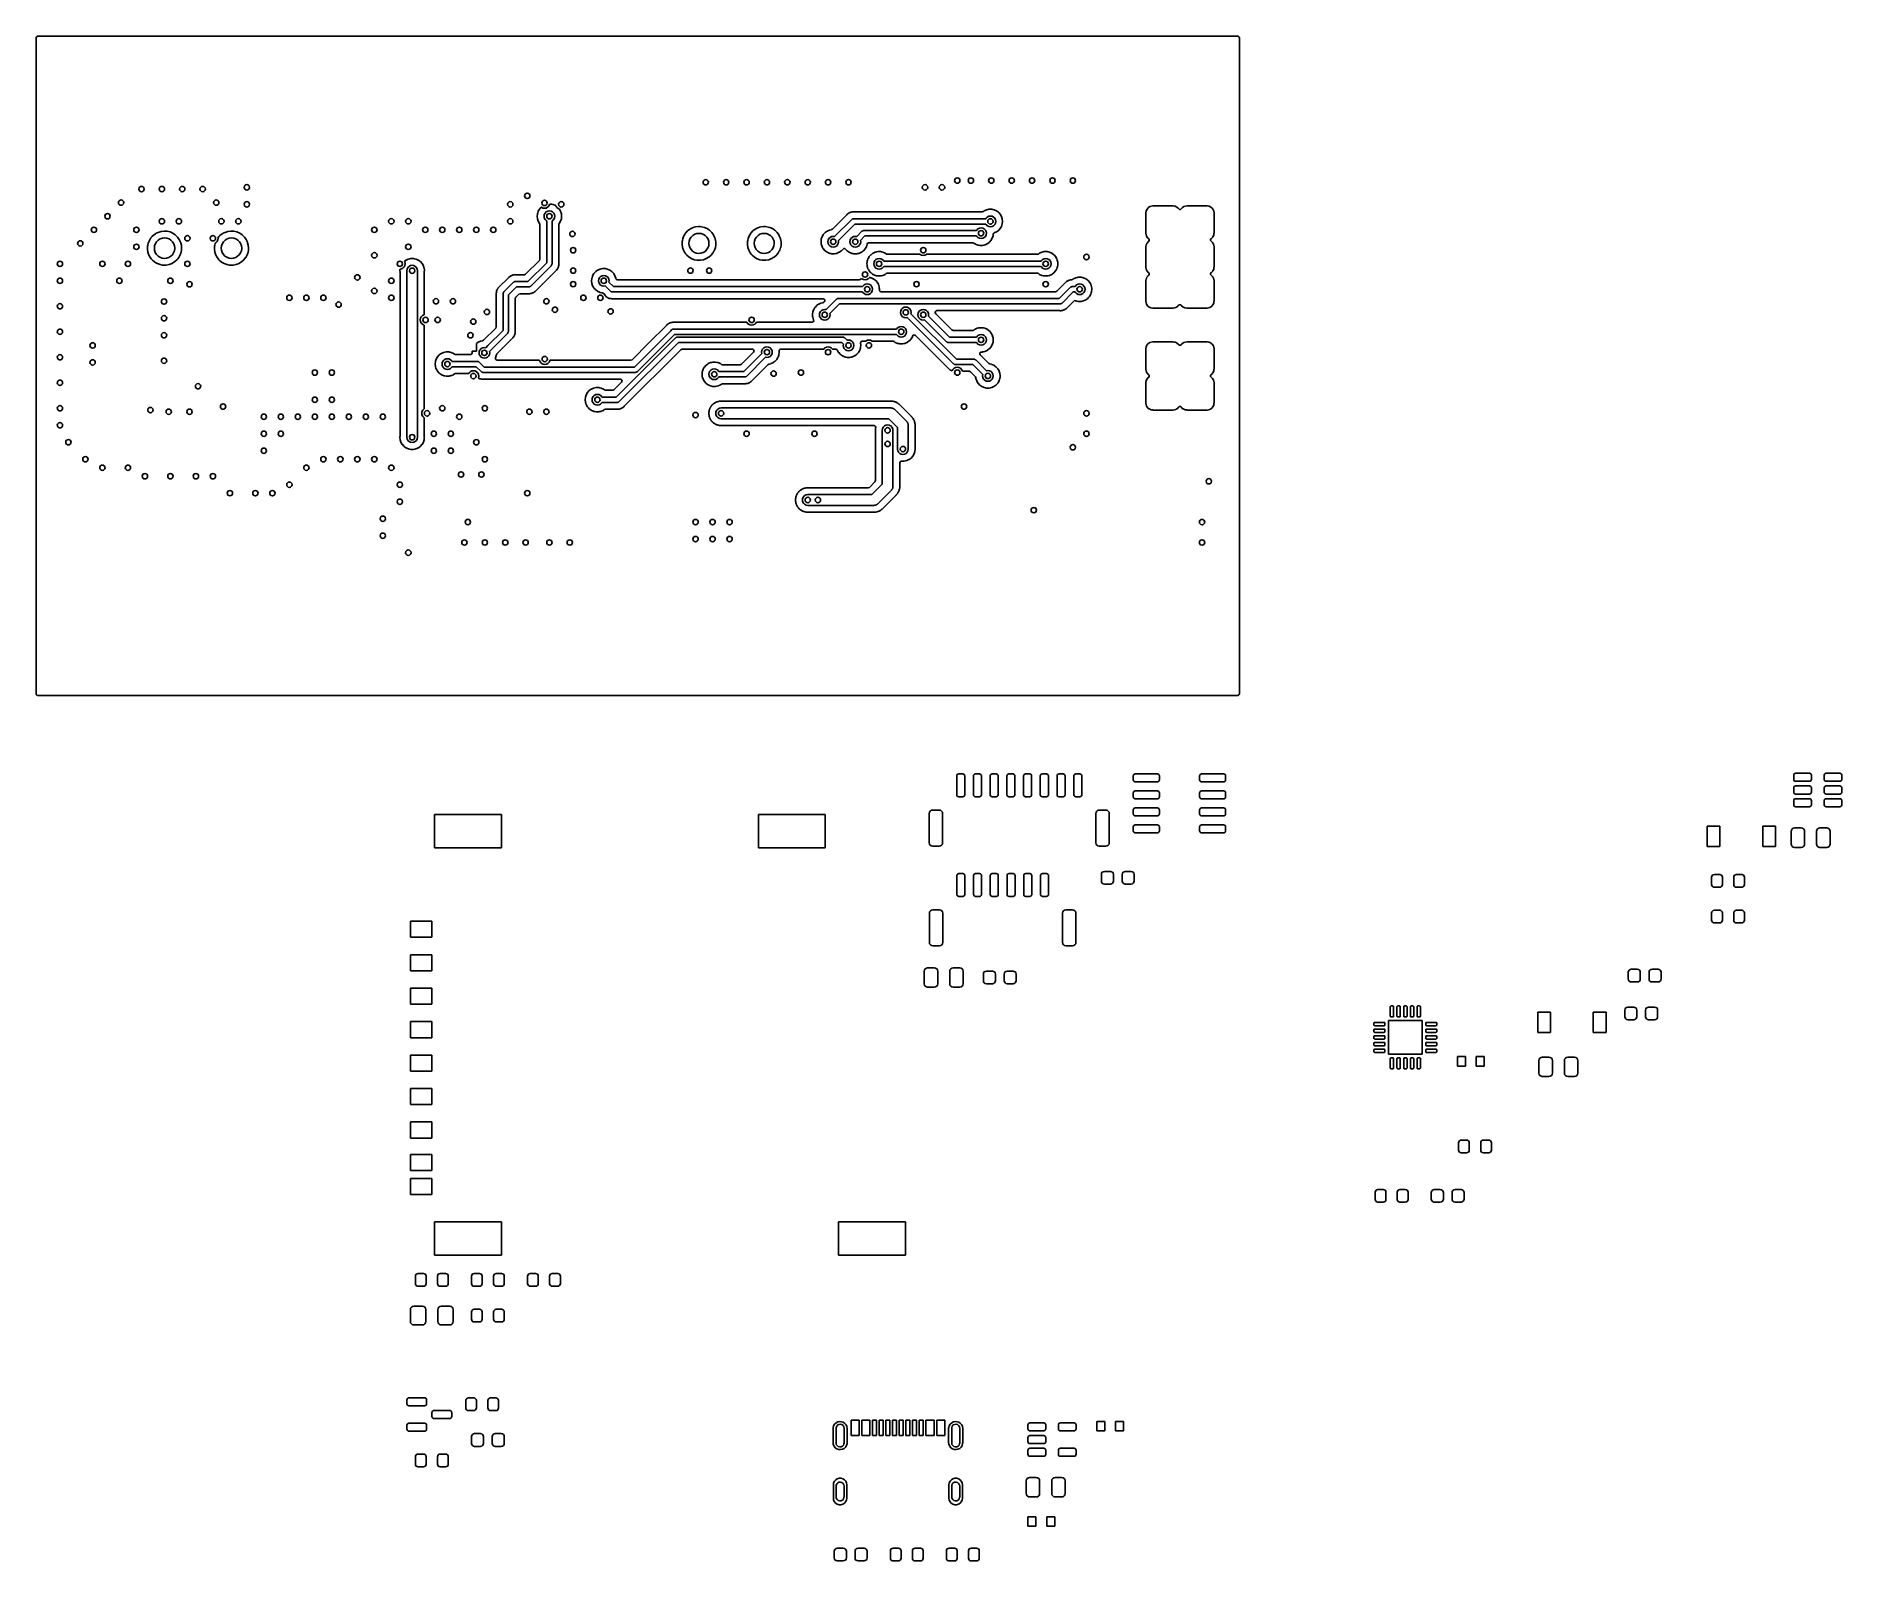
# Model space of a CAD drawing. Extents: x 0.03 to 5.34, y -2.52 to 1.97.
import ezdxf

# ---------------------------------------------------------------- set-up
doc = ezdxf.new("R2010")
doc.units = 0
doc.header["$MEASUREMENT"] = 0
doc.layers.add('BLACK', color=7, linetype='CONTINUOUS')

msp = doc.modelspace()

# ---------------------------------------------------------------- linework, layer by layer
at = {"layer": 'BLACK', "linetype": 'CONTINUOUS'}
for p, q in [((0.03, 1.96504), (0.030787, 1.96772)), ((0.030787, 1.96772), (0.0329, 1.96955)), ((0.0329, 1.96955), (0.034961, 1.97)), ((0.034961, 1.97), (3.56504, 1.97)), ((3.56504, 1.97), (3.56772, 1.96921)), ((3.56772, 1.96921), (3.56955, 1.9671)), ((3.56955, 1.9671), (3.57, 1.96504)), ((0.03, 0.034961), (0.03, 1.96504)), ((3.57, 1.96504), (3.57, 0.034961)), ((1.50468, 1.44612), (1.50404, 1.44)), ((1.50404, 1.44), (1.50482, 1.43252)), ((1.50479, 1.44722), (1.50468, 1.44612)), ((1.50482, 1.44748), (1.50479, 1.44722)), ((1.50479, 1.44722), (1.50479, 1.44722)), ((1.50564, 1.45), (1.50482, 1.44748)), ((1.50706, 1.45438), (1.50564, 1.45)), ((1.50714, 1.45463), (1.50706, 1.45438)), ((1.5109, 1.46114), (1.50714, 1.45463)), ((1.51588, 1.46667), (1.5109, 1.46114)), ((1.51631, 1.46623), (1.51588, 1.46667)), ((1.5207, 1.464), (1.51631, 1.46623)), ((1.52557, 1.46323), (1.5207, 1.464)), ((1.52425, 1.44), (1.52502, 1.44487)), ((1.52502, 1.43513), (1.52425, 1.44)), ((1.52502, 1.44487), (1.52726, 1.44926)), ((1.52726, 1.43074), (1.52502, 1.43513)), ((1.53043, 1.464), (1.52557, 1.46323)), ((1.52726, 1.44926), (1.53074, 1.45274)), ((1.53482, 1.46623), (1.53043, 1.464)), ((1.53074, 1.45274), (1.53513, 1.45498)), ((1.53831, 1.46972), (1.53482, 1.46623)), ((1.53513, 1.45498), (1.54, 1.45575)), ((1.54055, 1.47411), (1.53831, 1.46972)), ((1.54, 1.45575), (1.54487, 1.45498)), ((1.54081, 1.47577), (1.54055, 1.47411)), ((1.54376, 1.47577), (1.54081, 1.47577)), ((1.54401, 1.47571), (1.54376, 1.47577)), ((1.54744, 1.47499), (1.54401, 1.47571)), ((1.54401, 1.47571), (1.54401, 1.47571)), ((1.54487, 1.45498), (1.54926, 1.45274)), ((1.55111, 1.4742), (1.54744, 1.47499)), ((1.54926, 1.45274), (1.55274, 1.44926)), ((1.55135, 1.4741), (1.55111, 1.4742)), ((1.55774, 1.47125), (1.55135, 1.4741)), ((1.55135, 1.4741), (1.55135, 1.4741)), ((1.55274, 1.44926), (1.55498, 1.44487)), ((1.55498, 1.43513), (1.55274, 1.43074)), ((1.55498, 1.44487), (1.55575, 1.44)), ((1.55575, 1.44), (1.55498, 1.43513)), ((1.55798, 1.47115), (1.55774, 1.47125)), ((1.55774, 1.47125), (1.55774, 1.47125)), ((1.55819, 1.47099), (1.55798, 1.47115)), ((1.5604, 1.46939), (1.55819, 1.47099)), ((1.55819, 1.47099), (1.55819, 1.47099)), ((1.56226, 1.46574), (1.5604, 1.46939)), ((1.56574, 1.46226), (1.56226, 1.46574)), ((1.56958, 1.46031), (1.56574, 1.46226)), ((1.57285, 1.45463), (1.56958, 1.46031)), ((1.57294, 1.45438), (1.57285, 1.45463)), ((1.57436, 1.45), (1.57294, 1.45438)), ((1.57518, 1.44748), (1.57436, 1.45)), ((1.57521, 1.44722), (1.57518, 1.44748)), ((1.57518, 1.43252), (1.57596, 1.44)), ((1.57532, 1.44612), (1.57521, 1.44722)), ((1.57521, 1.44722), (1.57521, 1.44722)), ((1.57596, 1.44), (1.57532, 1.44612)), ((2.41457, 1.44402), (2.37238, 1.40183)), ((2.41477, 1.44423), (2.41457, 1.44402)), ((2.41611, 1.44573), (2.41477, 1.44423)), ((2.4163, 1.44595), (2.41611, 1.44573)), ((2.41838, 1.44738), (2.4163, 1.44595)), ((2.41859, 1.44753), (2.41838, 1.44738)), ((2.42034, 1.44888), (2.41859, 1.44753)), ((2.42035, 1.44888), (2.42034, 1.44888)), ((2.42058, 1.44906), (2.42035, 1.44888)), ((2.42086, 1.44918), (2.42058, 1.44906)), ((2.42095, 1.44923), (2.42086, 1.44918)), ((2.42153, 1.44956), (2.42095, 1.44923)), ((2.42162, 1.44961), (2.42153, 1.44956)), ((2.42187, 1.44978), (2.42162, 1.44961)), ((2.42215, 1.44988), (2.42187, 1.44978)), ((2.42422, 1.45066), (2.42215, 1.44988)), ((2.42215, 1.44988), (2.42215, 1.44988)), ((2.42446, 1.45076), (2.42422, 1.45066)), ((2.42649, 1.45165), (2.42446, 1.45076)), ((2.42676, 1.45177), (2.42649, 1.45165)), ((2.42649, 1.45165), (2.42649, 1.45165)), ((2.42706, 1.45182), (2.42676, 1.45177)), ((2.42716, 1.45186), (2.42706, 1.45182)), ((2.4278, 1.45203), (2.42716, 1.45186)), ((2.4279, 1.45206), (2.4278, 1.45203)), ((2.42818, 1.45216), (2.4279, 1.45206)), ((2.43068, 1.45246), (2.42818, 1.45216)), ((2.43093, 1.4525), (2.43068, 1.45246)), ((2.43341, 1.45293), (2.43093, 1.4525)), ((2.43371, 1.45291), (2.43341, 1.45293)), ((2.43557, 1.45279), (2.43371, 1.45291)), ((2.43371, 1.45291), (2.43371, 1.45291)), ((2.4359, 1.45278), (2.43557, 1.45279)), ((2.8132, 1.45278), (2.4359, 1.45278)), ((2.81612, 1.45372), (2.8132, 1.45278)), ((2.81702, 1.45438), (2.81612, 1.45372)), ((2.81929, 1.45603), (2.81702, 1.45438)), ((2.81953, 1.45613), (2.81929, 1.45603)), ((2.82592, 1.45898), (2.81953, 1.45613)), ((2.81953, 1.45613), (2.81953, 1.45613)), ((2.82453, 1.43414), (2.82801, 1.43762)), ((2.82616, 1.45909), (2.82592, 1.45898)), ((2.82592, 1.45898), (2.82592, 1.45898)), ((2.82983, 1.45987), (2.82616, 1.45909)), ((2.82801, 1.43762), (2.8324, 1.43986)), ((2.83326, 1.4606), (2.82983, 1.45987)), ((2.8324, 1.43986), (2.83727, 1.44063)), ((2.83351, 1.46065), (2.83326, 1.4606)), ((2.83326, 1.4606), (2.83326, 1.4606)), ((2.84103, 1.46065), (2.83351, 1.46065)), ((2.83727, 1.44063), (2.84214, 1.43986)), ((2.84128, 1.4606), (2.84103, 1.46065)), ((2.84471, 1.45987), (2.84128, 1.4606)), ((2.84128, 1.4606), (2.84128, 1.4606)), ((2.84214, 1.43986), (2.84653, 1.43762)), ((2.84838, 1.45909), (2.84471, 1.45987)), ((2.84653, 1.43762), (2.85001, 1.43414)), ((2.84862, 1.45898), (2.84838, 1.45909)), ((2.85502, 1.45613), (2.84862, 1.45898)), ((2.84862, 1.45898), (2.84862, 1.45898)), ((2.85525, 1.45603), (2.85502, 1.45613)), ((2.85502, 1.45613), (2.85502, 1.45613)), ((2.85546, 1.45587), (2.85525, 1.45603)), ((2.86113, 1.45176), (2.85546, 1.45587)), ((2.85546, 1.45587), (2.85546, 1.45587)), ((2.86134, 1.45161), (2.86113, 1.45176)), ((2.86113, 1.45176), (2.86113, 1.45176)), ((2.86151, 1.45142), (2.86134, 1.45161)), ((2.86278, 1.45), (2.86151, 1.45142)), ((2.86151, 1.45142), (2.86151, 1.45142)), ((2.86294, 1.44982), (2.86278, 1.45)), ((2.86637, 1.44602), (2.86294, 1.44982)), ((2.87013, 1.43951), (2.86637, 1.44602)), ((2.87245, 1.43236), (2.87013, 1.43951)), ((3.29484, 1.45026), (3.2948, 1.45)), ((3.2948, 1.45), (3.2948, 1.39)), ((3.29557, 1.45534), (3.29484, 1.45026)), ((3.29562, 1.45569), (3.29557, 1.45534)), ((3.29712, 1.45898), (3.29562, 1.45569)), ((3.29786, 1.4606), (3.29712, 1.45898)), ((3.29801, 1.46092), (3.29786, 1.4606)), ((3.29786, 1.4606), (3.29786, 1.4606)), ((3.29824, 1.46119), (3.29801, 1.46092)), ((3.30154, 1.465), (3.29824, 1.46119)), ((3.29824, 1.46119), (3.29824, 1.46119)), ((3.30177, 1.46526), (3.30154, 1.465)), ((3.30154, 1.465), (3.30154, 1.465)), ((3.30207, 1.46546), (3.30177, 1.46526)), ((3.30624, 1.46813), (3.30207, 1.46546)), ((3.30661, 1.46837), (3.30624, 1.46813)), ((3.30624, 1.46813), (3.30624, 1.46813)), ((3.315, 1.4702), (3.30661, 1.46837)), ((3.375, 1.4702), (3.315, 1.4702)), ((3.37517, 1.47017), (3.375, 1.4702)), ((3.37518, 1.47017), (3.37517, 1.47017)), ((3.37925, 1.46959), (3.37518, 1.47017)), ((3.38069, 1.46938), (3.37925, 1.46959)), ((3.38101, 1.46923), (3.38069, 1.46938)), ((3.3856, 1.46714), (3.38101, 1.46923)), ((3.38592, 1.46699), (3.3856, 1.46714)), ((3.3856, 1.46714), (3.3856, 1.46714)), ((3.38619, 1.46676), (3.38592, 1.46699)), ((3.39, 1.46346), (3.38619, 1.46676)), ((3.38619, 1.46676), (3.38619, 1.46676)), ((3.39026, 1.46323), (3.39, 1.46346)), ((3.39046, 1.46293), (3.39026, 1.46323)), ((3.39083, 1.46234), (3.39046, 1.46293)), ((3.39046, 1.46293), (3.39046, 1.46293)), ((3.39361, 1.46027), (3.39083, 1.46234)), ((3.3964, 1.46027), (3.39361, 1.46027)), ((3.39875, 1.46178), (3.3964, 1.46027)), ((3.40154, 1.465), (3.39875, 1.46178)), ((3.40177, 1.46526), (3.40154, 1.465)), ((3.40154, 1.465), (3.40154, 1.465)), ((3.40207, 1.46546), (3.40177, 1.46526)), ((3.40624, 1.46813), (3.40207, 1.46546)), ((3.40661, 1.46837), (3.40624, 1.46813)), ((3.40624, 1.46813), (3.40624, 1.46813)), ((3.415, 1.4702), (3.40661, 1.46837)), ((3.475, 1.4702), (3.415, 1.4702)), ((3.47517, 1.47017), (3.475, 1.4702)), ((3.47518, 1.47017), (3.47517, 1.47017)), ((3.47925, 1.46959), (3.47518, 1.47017)), ((3.48069, 1.46938), (3.47925, 1.46959)), ((3.48101, 1.46923), (3.48069, 1.46938)), ((3.4856, 1.46714), (3.48101, 1.46923)), ((3.48592, 1.46699), (3.4856, 1.46714)), ((3.4856, 1.46714), (3.4856, 1.46714)), ((3.48619, 1.46676), (3.48592, 1.46699)), ((3.49, 1.46346), (3.48619, 1.46676)), ((3.48619, 1.46676), (3.48619, 1.46676)), ((3.49026, 1.46323), (3.49, 1.46346)), ((3.49046, 1.46293), (3.49026, 1.46323)), ((3.49289, 1.45914), (3.49046, 1.46293)), ((3.49046, 1.46293), (3.49046, 1.46293)), ((3.49337, 1.45839), (3.49289, 1.45914)), ((3.4952, 1.45), (3.49337, 1.45839)), ((3.4952, 1.39), (3.4952, 1.45)), ((0.373748, 1.38285), (0.371022, 1.37985)), ((0.373897, 1.38301), (0.373748, 1.38285)), ((0.373748, 1.38285), (0.373748, 1.38285)), ((0.380977, 1.38845), (0.373897, 1.38301)), ((0.38365, 1.38982), (0.380977, 1.38845)), ((0.388711, 1.39244), (0.38365, 1.38982)), ((0.388712, 1.39244), (0.388711, 1.39244)), ((0.388908, 1.39254), (0.388712, 1.39244)), ((0.397438, 1.39516), (0.388908, 1.39254)), ((0.406297, 1.39624), (0.397438, 1.39516)), ((0.406518, 1.39622), (0.406297, 1.39624)), ((0.411736, 1.39592), (0.406518, 1.39622)), ((0.406518, 1.39622), (0.406518, 1.39622)), ((0.415207, 1.39572), (0.411736, 1.39592)), ((0.423885, 1.39364), (0.415207, 1.39572)), ((0.432057, 1.39005), (0.423885, 1.39364)), ((0.439464, 1.38507), (0.432057, 1.39005)), ((0.445873, 1.37886), (0.439464, 1.38507)), ((0.570599, 1.38285), (0.567873, 1.37985)), ((0.570747, 1.38301), (0.570599, 1.38285)), ((0.570599, 1.38285), (0.570599, 1.38285)), ((0.577828, 1.38845), (0.570747, 1.38301)), ((0.5805, 1.38982), (0.577828, 1.38845)), ((0.585562, 1.39244), (0.5805, 1.38982)), ((0.585758, 1.39254), (0.585562, 1.39244)), ((0.585562, 1.39244), (0.585562, 1.39244)), ((0.594288, 1.39516), (0.585758, 1.39254)), ((0.603148, 1.39624), (0.594288, 1.39516)), ((0.603368, 1.39622), (0.603148, 1.39624)), ((0.608586, 1.39592), (0.603368, 1.39622)), ((0.603368, 1.39622), (0.603368, 1.39622)), ((0.612057, 1.39572), (0.608586, 1.39592)), ((0.620735, 1.39364), (0.612057, 1.39572)), ((0.628907, 1.39005), (0.620735, 1.39364)), ((0.636314, 1.38507), (0.628907, 1.39005)), ((0.642723, 1.37886), (0.636314, 1.38507)), ((1.50482, 1.43252), (1.50714, 1.42537)), ((1.50714, 1.42537), (1.5109, 1.41886)), ((1.5109, 1.41886), (1.51108, 1.41867)), ((1.51108, 1.41867), (1.51116, 1.41856)), ((1.51116, 1.41856), (1.51211, 1.41564)), ((1.51211, 1.41564), (1.51211, 1.31361)), ((1.53074, 1.42726), (1.52726, 1.43074)), ((1.53213, 1.42656), (1.53074, 1.42726)), ((1.53213, 1.30326), (1.53213, 1.42656)), ((1.54926, 1.42726), (1.54787, 1.42656)), ((1.54787, 1.42656), (1.54787, 1.29999)), ((1.55274, 1.43074), (1.54926, 1.42726)), ((1.56789, 1.41564), (1.56884, 1.41856)), ((1.56789, 1.30083), (1.56789, 1.41564)), ((1.56884, 1.41856), (1.56892, 1.41867)), ((1.56892, 1.41867), (1.5691, 1.41886)), ((1.5691, 1.41886), (1.57285, 1.42537)), ((1.57285, 1.42537), (1.57518, 1.43252)), ((1.93561, 1.38237), (1.93455, 1.37973)), ((1.9357, 1.38257), (1.93561, 1.38237)), ((1.93561, 1.38237), (1.93561, 1.38237)), ((1.94039, 1.39006), (1.9357, 1.38257)), ((1.94634, 1.3966), (1.94039, 1.39006)), ((1.95336, 1.40198), (1.94634, 1.3966)), ((1.96121, 1.40604), (1.95336, 1.40198)), ((1.95712, 1.37866), (1.96182, 1.38327)), ((1.96623, 1.40758), (1.96121, 1.40604)), ((1.96182, 1.38327), (1.96743, 1.38672)), ((1.96945, 1.40857), (1.96623, 1.40758)), ((1.96743, 1.38672), (1.97366, 1.38884)), ((1.96966, 1.40864), (1.96945, 1.40857)), ((1.96945, 1.40857), (1.96945, 1.40857)), ((1.97844, 1.4097), (1.96966, 1.40864)), ((1.97366, 1.38884), (1.98021, 1.38953)), ((1.97866, 1.40969), (1.97844, 1.4097)), ((1.98384, 1.40939), (1.97866, 1.40969)), ((1.97866, 1.40969), (1.97866, 1.40969)), ((1.98021, 1.38953), (1.98674, 1.38875)), ((1.98726, 1.40919), (1.98384, 1.40939)), ((1.98674, 1.38875), (1.99294, 1.38654)), ((1.99586, 1.40713), (1.98726, 1.40919)), ((1.99294, 1.38654), (1.9985, 1.38301)), ((1.99606, 1.40704), (1.99586, 1.40713)), ((2.00375, 1.40366), (1.99606, 1.40704)), ((1.99606, 1.40704), (1.99606, 1.40704)), ((1.9985, 1.38301), (2.00314, 1.37834)), ((2.00395, 1.40357), (2.00375, 1.40366)), ((2.00375, 1.40366), (2.00375, 1.40366)), ((2.00414, 1.40345), (2.00395, 1.40357)), ((2.00855, 1.40048), (2.00414, 1.40345)), ((2.00414, 1.40345), (2.00414, 1.40345)), ((2.01129, 1.39864), (2.00855, 1.40048)), ((2.01145, 1.39849), (2.01129, 1.39864)), ((2.01403, 1.39599), (2.01145, 1.39849)), ((2.01145, 1.39849), (2.01145, 1.39849)), ((2.01764, 1.39249), (2.01403, 1.39599)), ((2.0228, 1.38531), (2.01764, 1.39249)), ((2.02413, 1.38252), (2.0228, 1.38531)), ((2.02588, 1.37886), (2.02413, 1.38252)), ((2.12774, 1.38237), (2.12668, 1.37973)), ((2.12782, 1.38257), (2.12774, 1.38237)), ((2.12774, 1.38237), (2.12774, 1.38237)), ((2.13252, 1.39006), (2.12782, 1.38257)), ((2.13847, 1.3966), (2.13252, 1.39006)), ((2.14548, 1.40198), (2.13847, 1.3966)), ((2.15334, 1.40604), (2.14548, 1.40198)), ((2.14924, 1.37866), (2.15395, 1.38327)), ((2.15836, 1.40758), (2.15334, 1.40604)), ((2.15395, 1.38327), (2.15955, 1.38672)), ((2.16158, 1.40857), (2.15836, 1.40758)), ((2.15955, 1.38672), (2.16579, 1.38884)), ((2.16179, 1.40864), (2.16158, 1.40857)), ((2.16158, 1.40857), (2.16158, 1.40857)), ((2.17056, 1.4097), (2.16179, 1.40864)), ((2.16579, 1.38884), (2.17233, 1.38953)), ((2.17078, 1.40969), (2.17056, 1.4097)), ((2.17597, 1.40939), (2.17078, 1.40969)), ((2.17078, 1.40969), (2.17078, 1.40969)), ((2.17233, 1.38953), (2.17887, 1.38875)), ((2.17939, 1.40919), (2.17597, 1.40939)), ((2.17887, 1.38875), (2.18507, 1.38654)), ((2.18799, 1.40713), (2.17939, 1.40919)), ((2.18507, 1.38654), (2.19063, 1.38301)), ((2.18819, 1.40704), (2.18799, 1.40713)), ((2.19588, 1.40366), (2.18819, 1.40704)), ((2.18819, 1.40704), (2.18819, 1.40704)), ((2.19063, 1.38301), (2.19527, 1.37834)), ((2.19608, 1.40357), (2.19588, 1.40366)), ((2.19588, 1.40366), (2.19588, 1.40366)), ((2.19626, 1.40345), (2.19608, 1.40357)), ((2.20068, 1.40048), (2.19626, 1.40345)), ((2.19626, 1.40345), (2.19626, 1.40345)), ((2.20342, 1.39864), (2.20068, 1.40048)), ((2.20358, 1.39849), (2.20342, 1.39864)), ((2.20615, 1.39599), (2.20358, 1.39849)), ((2.20358, 1.39849), (2.20358, 1.39849)), ((2.20977, 1.39249), (2.20615, 1.39599)), ((2.21493, 1.38531), (2.20977, 1.39249)), ((2.21626, 1.38252), (2.21493, 1.38531)), ((2.218, 1.37886), (2.21626, 1.38252)), ((2.3459, 1.38614), (2.34214, 1.37963)), ((2.34876, 1.38932), (2.3459, 1.38614)), ((2.35076, 1.39153), (2.34876, 1.38932)), ((2.35093, 1.39173), (2.35076, 1.39153)), ((2.35076, 1.39153), (2.35076, 1.39153)), ((2.35115, 1.39188), (2.35093, 1.39173)), ((2.35681, 1.39599), (2.35115, 1.39188)), ((2.35115, 1.39188), (2.35115, 1.39188)), ((2.35702, 1.39615), (2.35681, 1.39599)), ((2.35681, 1.39599), (2.35681, 1.39599)), ((2.35726, 1.39625), (2.35702, 1.39615)), ((2.36365, 1.3991), (2.35726, 1.39625)), ((2.35726, 1.39625), (2.35726, 1.39625)), ((2.36389, 1.3992), (2.36365, 1.3991)), ((2.36365, 1.3991), (2.36365, 1.3991)), ((2.36848, 1.40018), (2.36389, 1.3992)), ((2.3699, 1.40048), (2.36848, 1.40018)), ((2.37238, 1.40183), (2.3699, 1.40048)), ((2.37898, 1.38012), (2.42932, 1.43046)), ((2.43814, 1.41701), (2.39012, 1.36898)), ((2.42932, 1.43046), (2.43044, 1.43116)), ((2.43044, 1.43116), (2.43147, 1.43198)), ((2.43147, 1.43198), (2.43191, 1.43208)), ((2.43191, 1.43208), (2.43229, 1.43232)), ((2.43229, 1.43232), (2.4336, 1.43246)), ((2.4336, 1.43246), (2.43488, 1.43276)), ((2.43488, 1.43276), (2.82383, 1.43276)), ((2.82383, 1.41701), (2.43814, 1.41701)), ((2.44398, 1.38012), (2.45944, 1.39558)), ((2.46826, 1.38213), (2.45512, 1.36898)), ((2.45944, 1.39558), (2.46056, 1.39628)), ((2.46056, 1.39628), (2.46159, 1.3971)), ((2.46159, 1.3971), (2.46203, 1.3972)), ((2.46203, 1.3972), (2.46241, 1.39744)), ((2.46241, 1.39744), (2.46372, 1.39758)), ((2.46372, 1.39758), (2.465, 1.39787)), ((2.465, 1.39787), (2.79656, 1.39787)), ((2.79656, 1.38213), (2.46826, 1.38213)), ((2.79656, 1.39787), (2.79726, 1.39926)), ((2.79726, 1.38074), (2.79656, 1.38213)), ((2.79726, 1.39926), (2.80074, 1.40274)), ((2.80074, 1.40274), (2.80513, 1.40498)), ((2.80513, 1.40498), (2.81, 1.40575)), ((2.81, 1.40575), (2.81487, 1.40498)), ((2.81487, 1.40498), (2.81926, 1.40274)), ((2.81926, 1.40274), (2.82274, 1.39926)), ((2.82274, 1.39926), (2.82498, 1.39487)), ((2.82498, 1.38513), (2.82274, 1.38074)), ((2.82383, 1.43276), (2.82453, 1.43414)), ((2.82453, 1.41563), (2.82383, 1.41701)), ((2.82801, 1.41214), (2.82453, 1.41563)), ((2.82498, 1.39487), (2.82575, 1.39)), ((2.82575, 1.39), (2.82498, 1.38513)), ((2.8324, 1.4099), (2.82801, 1.41214)), ((2.83727, 1.40913), (2.8324, 1.4099)), ((2.84214, 1.4099), (2.83727, 1.40913)), ((2.84653, 1.41214), (2.84214, 1.4099)), ((2.84286, 1.37537), (2.84518, 1.38252)), ((2.84518, 1.38252), (2.84533, 1.38399)), ((2.84533, 1.38399), (2.84562, 1.38673)), ((2.84562, 1.38673), (2.84668, 1.38932)), ((2.85001, 1.41563), (2.84653, 1.41214)), ((2.84668, 1.38932), (2.84854, 1.39074)), ((2.84854, 1.39074), (2.85502, 1.39363)), ((2.85001, 1.43414), (2.85225, 1.42975)), ((2.85225, 1.42002), (2.85001, 1.41563)), ((2.85225, 1.42975), (2.85302, 1.42488)), ((2.85302, 1.42488), (2.85225, 1.42002)), ((2.85502, 1.39363), (2.85525, 1.39374)), ((2.85502, 1.39363), (2.85502, 1.39363)), ((2.85525, 1.39374), (2.85722, 1.39516)), ((2.85722, 1.39516), (2.86113, 1.398)), ((2.86113, 1.398), (2.86134, 1.39815)), ((2.86113, 1.398), (2.86113, 1.398)), ((2.86134, 1.39815), (2.86219, 1.3991)), ((2.86219, 1.3991), (2.86619, 1.40355)), ((2.86619, 1.40355), (2.86637, 1.40374)), ((2.86619, 1.40355), (2.86619, 1.40355)), ((2.86637, 1.40374), (2.87013, 1.41025)), ((2.87013, 1.41025), (2.87245, 1.4174)), ((2.87324, 1.42488), (2.87245, 1.43236)), ((2.87245, 1.4174), (2.87324, 1.42488)), ((3.2948, 1.39), (3.29663, 1.38161)), ((3.29663, 1.38161), (3.29974, 1.37677)), ((3.49214, 1.3794), (3.49423, 1.38399)), ((3.49423, 1.38399), (3.49438, 1.38431)), ((3.49438, 1.38431), (3.49461, 1.38591)), ((3.49461, 1.38591), (3.49517, 1.38982)), ((3.49517, 1.38983), (3.4952, 1.39)), ((3.49517, 1.38982), (3.49517, 1.38983)), ((0.35801, 1.35183), (0.357776, 1.34291)), ((0.357776, 1.34291), (0.359126, 1.33409)), ((0.35861, 1.35473), (0.35801, 1.35183)), ((0.359775, 1.36036), (0.35861, 1.35473)), ((0.359126, 1.33409), (0.362017, 1.32565)), ((0.35982, 1.36057), (0.359775, 1.36036)), ((0.359775, 1.36036), (0.359775, 1.36036)), ((0.363148, 1.36885), (0.35982, 1.36057)), ((0.367891, 1.37641), (0.363148, 1.36885)), ((0.371022, 1.37985), (0.367891, 1.37641)), ((0.377877, 1.34648), (0.378715, 1.35312)), ((0.37853, 1.33983), (0.377877, 1.34648)), ((0.380641, 1.33348), (0.37853, 1.33983)), ((0.378715, 1.35312), (0.381003, 1.3594)), ((0.384105, 1.32776), (0.380641, 1.33348)), ((0.381003, 1.3594), (0.384626, 1.36502)), ((0.384626, 1.36502), (0.389404, 1.3697)), ((0.389404, 1.3697), (0.395101, 1.37321)), ((0.395101, 1.37321), (0.401432, 1.37536)), ((0.401432, 1.37536), (0.408083, 1.37606)), ((0.408083, 1.37606), (0.414725, 1.37527)), ((0.414725, 1.37527), (0.421025, 1.37303)), ((0.421025, 1.37303), (0.426672, 1.36944)), ((0.426672, 1.36944), (0.431385, 1.3647)), ((0.434556, 1.33235), (0.430855, 1.32678)), ((0.431385, 1.3647), (0.434929, 1.35903)), ((0.436931, 1.3386), (0.434556, 1.33235)), ((0.434929, 1.35903), (0.437129, 1.35271)), ((0.437862, 1.34523), (0.436931, 1.3386)), ((0.437129, 1.35271), (0.437874, 1.34606)), ((0.437874, 1.34606), (0.437862, 1.34523)), ((0.451081, 1.37162), (0.445873, 1.37886)), ((0.454923, 1.36356), (0.451081, 1.37162)), ((0.453942, 1.32613), (0.456745, 1.3346)), ((0.454981, 1.36335), (0.454923, 1.36356)), ((0.455391, 1.36185), (0.454981, 1.36335)), ((0.454981, 1.36335), (0.454981, 1.36335)), ((0.457278, 1.35495), (0.455391, 1.36185)), ((0.456745, 1.3346), (0.457549, 1.34025)), ((0.458071, 1.34606), (0.457278, 1.35495)), ((0.457549, 1.34025), (0.457927, 1.34291)), ((0.457927, 1.34291), (0.457982, 1.34329)), ((0.457982, 1.34329), (0.458002, 1.34344)), ((0.457982, 1.34329), (0.457982, 1.34329)), ((0.458002, 1.34344), (0.458042, 1.34496)), ((0.458042, 1.34496), (0.458067, 1.34592)), ((0.458067, 1.34592), (0.458071, 1.34606)), ((0.458067, 1.34592), (0.458067, 1.34592)), ((0.55486, 1.35183), (0.554627, 1.34291)), ((0.554627, 1.34291), (0.555977, 1.33409)), ((0.555461, 1.35473), (0.55486, 1.35183)), ((0.556625, 1.36036), (0.555461, 1.35473)), ((0.555977, 1.33409), (0.558867, 1.32565)), ((0.55667, 1.36057), (0.556625, 1.36036)), ((0.556625, 1.36036), (0.556625, 1.36036)), ((0.556857, 1.36104), (0.55667, 1.36057)), ((0.559256, 1.36226), (0.556857, 1.36104)), ((0.56274, 1.36574), (0.559256, 1.36226)), ((0.564977, 1.37013), (0.56274, 1.36574)), ((0.565748, 1.375), (0.564977, 1.37013)), ((0.567873, 1.37985), (0.565408, 1.37715)), ((0.565408, 1.37715), (0.565748, 1.375)), ((0.574727, 1.34648), (0.575566, 1.35312)), ((0.57538, 1.33983), (0.574727, 1.34648)), ((0.577491, 1.33348), (0.57538, 1.33983)), ((0.575566, 1.35312), (0.577853, 1.3594)), ((0.580956, 1.32776), (0.577491, 1.33348)), ((0.577853, 1.3594), (0.581476, 1.36502)), ((0.581476, 1.36502), (0.586255, 1.3697)), ((0.586255, 1.3697), (0.591951, 1.37321)), ((0.591951, 1.37321), (0.598282, 1.37536)), ((0.598282, 1.37536), (0.604934, 1.37606)), ((0.604934, 1.37606), (0.611575, 1.37527)), ((0.611575, 1.37527), (0.617876, 1.37303)), ((0.617876, 1.37303), (0.623523, 1.36944)), ((0.623523, 1.36944), (0.628235, 1.3647)), ((0.631407, 1.33235), (0.627706, 1.32678)), ((0.628235, 1.3647), (0.631779, 1.35903)), ((0.633782, 1.3386), (0.631407, 1.33235)), ((0.631779, 1.35903), (0.633979, 1.35271)), ((0.634713, 1.34523), (0.633782, 1.3386)), ((0.633979, 1.35271), (0.634724, 1.34606)), ((0.634724, 1.34606), (0.634713, 1.34523)), ((0.647931, 1.37162), (0.642723, 1.37886)), ((0.651773, 1.36356), (0.647931, 1.37162)), ((0.650793, 1.32613), (0.653595, 1.3346)), ((0.651831, 1.36335), (0.651773, 1.36356)), ((0.652241, 1.36185), (0.651831, 1.36335)), ((0.651831, 1.36335), (0.651831, 1.36335)), ((0.654128, 1.35495), (0.652241, 1.36185)), ((0.653595, 1.3346), (0.654399, 1.34025)), ((0.654921, 1.34606), (0.654128, 1.35495)), ((0.654399, 1.34025), (0.654832, 1.34329)), ((0.654832, 1.34329), (0.654852, 1.34344)), ((0.654832, 1.34329), (0.654832, 1.34329)), ((0.654852, 1.34344), (0.654892, 1.34496)), ((0.654892, 1.34496), (0.654918, 1.34592)), ((0.654918, 1.34592), (0.654921, 1.34606)), ((0.654918, 1.34592), (0.654918, 1.34592)), ((1.93061, 1.36572), (1.93037, 1.35688)), ((1.93037, 1.35688), (1.93171, 1.34814)), ((1.9312, 1.3686), (1.93061, 1.36572)), ((1.93235, 1.37416), (1.9312, 1.3686)), ((1.93171, 1.34814), (1.93457, 1.33978)), ((1.9324, 1.37437), (1.93235, 1.37416)), ((1.93235, 1.37416), (1.93235, 1.37416)), ((1.93455, 1.37973), (1.9324, 1.37437)), ((1.93457, 1.33978), (1.93887, 1.33205)), ((1.93887, 1.33205), (1.93901, 1.33188)), ((1.93901, 1.33188), (1.93901, 1.33188)), ((1.93901, 1.33188), (1.9415, 1.32884)), ((1.9415, 1.32884), (1.94447, 1.32521)), ((1.95048, 1.36041), (1.9513, 1.36694)), ((1.95112, 1.35386), (1.95048, 1.36041)), ((1.9532, 1.34761), (1.95112, 1.35386)), ((1.9513, 1.36694), (1.95355, 1.37313)), ((1.95661, 1.34198), (1.9532, 1.34761)), ((1.95355, 1.37313), (1.95712, 1.37866)), ((1.96118, 1.33725), (1.95661, 1.34198)), ((1.96669, 1.33364), (1.96118, 1.33725)), ((1.97286, 1.33135), (1.96669, 1.33364)), ((1.97938, 1.33048), (1.97286, 1.33135)), ((1.98594, 1.33108), (1.97938, 1.33048)), ((1.9922, 1.33311), (1.98594, 1.33108)), ((1.99785, 1.33648), (1.9922, 1.33311)), ((2.00262, 1.34102), (1.99785, 1.33648)), ((2.00626, 1.3465), (2.00262, 1.34102)), ((2.00314, 1.37834), (2.00663, 1.37276)), ((2.0086, 1.35266), (2.00626, 1.3465)), ((2.00663, 1.37276), (2.00879, 1.36654)), ((2.00952, 1.35918), (2.0086, 1.35266)), ((2.00879, 1.36654), (2.00953, 1.36)), ((2.00953, 1.36), (2.00952, 1.35918)), ((2.01681, 1.32673), (2.02128, 1.33231)), ((2.02128, 1.33231), (2.02142, 1.33248)), ((2.02128, 1.33231), (2.02128, 1.33231)), ((2.02142, 1.33248), (2.0232, 1.33577)), ((2.0232, 1.33577), (2.02448, 1.33812)), ((2.02448, 1.33812), (2.02563, 1.34025)), ((2.02563, 1.34025), (2.02824, 1.34814)), ((2.02661, 1.37733), (2.02588, 1.37886)), ((2.02894, 1.36881), (2.02661, 1.37733)), ((2.02824, 1.34814), (2.02834, 1.34844)), ((2.02834, 1.34844), (2.02841, 1.34865)), ((2.02834, 1.34844), (2.02834, 1.34844)), ((2.02841, 1.34865), (2.02928, 1.35473)), ((2.0293, 1.36474), (2.02894, 1.36881)), ((2.02928, 1.35473), (2.02958, 1.35688)), ((2.0297, 1.36025), (2.0293, 1.36474)), ((2.02958, 1.35688), (2.02964, 1.35726)), ((2.02964, 1.35726), (2.02966, 1.3574)), ((2.02964, 1.35726), (2.02964, 1.35726)), ((2.02966, 1.3574), (2.02972, 1.36)), ((2.02972, 1.36), (2.0297, 1.36025)), ((2.12273, 1.36572), (2.1225, 1.35688)), ((2.1225, 1.35688), (2.12384, 1.34814)), ((2.12333, 1.3686), (2.12273, 1.36572)), ((2.12448, 1.37416), (2.12333, 1.3686)), ((2.12384, 1.34814), (2.1267, 1.33978)), ((2.12452, 1.37437), (2.12448, 1.37416)), ((2.12448, 1.37416), (2.12448, 1.37416)), ((2.12668, 1.37973), (2.12452, 1.37437)), ((2.1267, 1.33978), (2.131, 1.33205)), ((2.131, 1.33205), (2.13114, 1.33188)), ((2.13114, 1.33188), (2.13114, 1.33188)), ((2.13114, 1.33188), (2.13363, 1.32884)), ((2.13363, 1.32884), (2.1366, 1.32521)), ((2.1426, 1.36041), (2.14343, 1.36694)), ((2.14324, 1.35386), (2.1426, 1.36041)), ((2.14532, 1.34761), (2.14324, 1.35386)), ((2.14343, 1.36694), (2.14568, 1.37313)), ((2.14873, 1.34198), (2.14532, 1.34761)), ((2.14568, 1.37313), (2.14924, 1.37866)), ((2.1533, 1.33725), (2.14873, 1.34198)), ((2.15881, 1.33364), (2.1533, 1.33725)), ((2.16498, 1.33135), (2.15881, 1.33364)), ((2.17151, 1.33048), (2.16498, 1.33135)), ((2.17806, 1.33108), (2.17151, 1.33048)), ((2.18432, 1.33311), (2.17806, 1.33108)), ((2.18998, 1.33648), (2.18432, 1.33311)), ((2.19475, 1.34102), (2.18998, 1.33648)), ((2.19839, 1.3465), (2.19475, 1.34102)), ((2.19527, 1.37834), (2.19875, 1.37276)), ((2.20073, 1.35266), (2.19839, 1.3465)), ((2.19875, 1.37276), (2.20092, 1.36654)), ((2.20164, 1.35918), (2.20073, 1.35266)), ((2.20092, 1.36654), (2.20165, 1.36)), ((2.20165, 1.36), (2.20164, 1.35918)), ((2.20893, 1.32673), (2.2134, 1.33231)), ((2.2134, 1.33231), (2.21354, 1.33248)), ((2.2134, 1.33231), (2.2134, 1.33231)), ((2.21354, 1.33248), (2.21533, 1.33577)), ((2.21533, 1.33577), (2.2166, 1.33812)), ((2.2166, 1.33812), (2.21776, 1.34025)), ((2.21776, 1.34025), (2.22037, 1.34814)), ((2.21873, 1.37733), (2.218, 1.37886)), ((2.22106, 1.36881), (2.21873, 1.37733)), ((2.22037, 1.34814), (2.22047, 1.34844)), ((2.22047, 1.34844), (2.22054, 1.34865)), ((2.22047, 1.34844), (2.22047, 1.34844)), ((2.22054, 1.34865), (2.2214, 1.35473)), ((2.2214, 1.365), (2.22106, 1.36881)), ((2.22143, 1.36474), (2.2214, 1.365)), ((2.2214, 1.35473), (2.22176, 1.35726)), ((2.22183, 1.36025), (2.22143, 1.36474)), ((2.22176, 1.35726), (2.22178, 1.3574)), ((2.22176, 1.35726), (2.22176, 1.35726)), ((2.22178, 1.3574), (2.22185, 1.36)), ((2.22185, 1.36), (2.22183, 1.36025)), ((2.33971, 1.37139), (2.33904, 1.365)), ((2.33904, 1.365), (2.33906, 1.36474)), ((2.33906, 1.36474), (2.33953, 1.36027)), ((2.33953, 1.36027), (2.33982, 1.35752)), ((2.33979, 1.37222), (2.33971, 1.37139)), ((2.33982, 1.37248), (2.33979, 1.37222)), ((2.33979, 1.37222), (2.33979, 1.37222)), ((2.33999, 1.37301), (2.33982, 1.37248)), ((2.33982, 1.35752), (2.3399, 1.35728)), ((2.3399, 1.35728), (2.3399, 1.35728)), ((2.3399, 1.35728), (2.34038, 1.3558)), ((2.34146, 1.37753), (2.33999, 1.37301)), ((2.34038, 1.3558), (2.34214, 1.35037)), ((2.34214, 1.37963), (2.34146, 1.37753)), ((2.34214, 1.35037), (2.34227, 1.35015)), ((2.34227, 1.35015), (2.34227, 1.35015)), ((2.34227, 1.35015), (2.34246, 1.34982)), ((2.34246, 1.34982), (2.3459, 1.34386)), ((2.3459, 1.34386), (2.34608, 1.34367)), ((2.34608, 1.34367), (2.34608, 1.34367)), ((2.34608, 1.34367), (2.35076, 1.33847)), ((2.35076, 1.33847), (2.35093, 1.33827)), ((2.35093, 1.33827), (2.35115, 1.33812)), ((2.35115, 1.33812), (2.35115, 1.33812)), ((2.35115, 1.33812), (2.35681, 1.33401)), ((2.35681, 1.33401), (2.35702, 1.33385)), ((2.35702, 1.33385), (2.35726, 1.33375)), ((2.35726, 1.33375), (2.35726, 1.33375)), ((2.35726, 1.33375), (2.3631, 1.33115)), ((2.35925, 1.365), (2.36002, 1.36987)), ((2.36002, 1.36013), (2.35925, 1.365)), ((2.36002, 1.36987), (2.36226, 1.37426)), ((2.36226, 1.35574), (2.36002, 1.36013)), ((2.36226, 1.37426), (2.36574, 1.37774)), ((2.36574, 1.35226), (2.36226, 1.35574)), ((2.3631, 1.33115), (2.36389, 1.3308)), ((2.36389, 1.3308), (2.36756, 1.33001)), ((2.36574, 1.37774), (2.37013, 1.37998)), ((2.37013, 1.35002), (2.36574, 1.35226)), ((2.36756, 1.33001), (2.37099, 1.32929)), ((2.37013, 1.37998), (2.375, 1.38075)), ((2.375, 1.34925), (2.37013, 1.35002)), ((2.37099, 1.32929), (2.37099, 1.32929)), ((2.37099, 1.32929), (2.37124, 1.32923)), ((2.37124, 1.32923), (2.37876, 1.32923)), ((2.375, 1.38075), (2.37898, 1.38012)), ((2.37987, 1.35002), (2.375, 1.34925)), ((2.37876, 1.32923), (2.37901, 1.32929)), ((2.37901, 1.32929), (2.38244, 1.33001)), ((2.37901, 1.32929), (2.37901, 1.32929)), ((2.38426, 1.35226), (2.37987, 1.35002)), ((2.38244, 1.33001), (2.38611, 1.3308)), ((2.38774, 1.35574), (2.38426, 1.35226)), ((2.38611, 1.3308), (2.3869, 1.33115)), ((2.3869, 1.33115), (2.39274, 1.33375)), ((2.38998, 1.36013), (2.38774, 1.35574)), ((2.39075, 1.365), (2.38998, 1.36013)), ((2.39012, 1.36898), (2.39075, 1.365)), ((2.39274, 1.33375), (2.39298, 1.33385)), ((2.39274, 1.33375), (2.39274, 1.33375)), ((2.39298, 1.33385), (2.39319, 1.33401)), ((2.39319, 1.33401), (2.39885, 1.33812)), ((2.39885, 1.33812), (2.39906, 1.33827)), ((2.39885, 1.33812), (2.39885, 1.33812)), ((2.39906, 1.33827), (2.40381, 1.34355)), ((2.40381, 1.34355), (2.40619, 1.34501)), ((2.40619, 1.34501), (2.40899, 1.34496)), ((2.40899, 1.34496), (2.41119, 1.34355)), ((2.41119, 1.34355), (2.41594, 1.33827)), ((2.41594, 1.33827), (2.41615, 1.33812)), ((2.41615, 1.33812), (2.41615, 1.33812)), ((2.41615, 1.33812), (2.42181, 1.33401)), ((2.42181, 1.33401), (2.42202, 1.33385)), ((2.42202, 1.33385), (2.42226, 1.33375)), ((2.42226, 1.33375), (2.42226, 1.33375)), ((2.42226, 1.33375), (2.4281, 1.33115)), ((2.42425, 1.365), (2.42502, 1.36987)), ((2.42502, 1.36013), (2.42425, 1.365)), ((2.42502, 1.36987), (2.42726, 1.37426)), ((2.42726, 1.35574), (2.42502, 1.36013)), ((2.42726, 1.37426), (2.43074, 1.37774)), ((2.43074, 1.35226), (2.42726, 1.35574)), ((2.4281, 1.33115), (2.42889, 1.3308)), ((2.42889, 1.3308), (2.43256, 1.33001)), ((2.43074, 1.37774), (2.43513, 1.37998)), ((2.43513, 1.35002), (2.43074, 1.35226)), ((2.43256, 1.33001), (2.43599, 1.32929)), ((2.43513, 1.37998), (2.44, 1.38075)), ((2.44, 1.34925), (2.43513, 1.35002)), ((2.43599, 1.32929), (2.43599, 1.32929)), ((2.43599, 1.32929), (2.43624, 1.32923)), ((2.43624, 1.32923), (2.44376, 1.32923)), ((2.44, 1.38075), (2.44398, 1.38012)), ((2.44487, 1.35002), (2.44, 1.34925)), ((2.44376, 1.32923), (2.44401, 1.32929)), ((2.44401, 1.32929), (2.44744, 1.33001)), ((2.44401, 1.32929), (2.44401, 1.32929)), ((2.44926, 1.35226), (2.44487, 1.35002)), ((2.44744, 1.33001), (2.45111, 1.3308)), ((2.45274, 1.35574), (2.44926, 1.35226)), ((2.45111, 1.3308), (2.4519, 1.33115)), ((2.4519, 1.33115), (2.45774, 1.33375)), ((2.45498, 1.36013), (2.45274, 1.35574)), ((2.45575, 1.365), (2.45498, 1.36013)), ((2.45512, 1.36898), (2.45575, 1.365)), ((2.45774, 1.33375), (2.45798, 1.33385)), ((2.45774, 1.33375), (2.45774, 1.33375)), ((2.45798, 1.33385), (2.45819, 1.33401)), ((2.45819, 1.33401), (2.46385, 1.33812)), ((2.46385, 1.33812), (2.46406, 1.33827)), ((2.46385, 1.33812), (2.46385, 1.33812)), ((2.46406, 1.33827), (2.46424, 1.33847)), ((2.46424, 1.33847), (2.46892, 1.34367)), ((2.46892, 1.34367), (2.4691, 1.34386)), ((2.46892, 1.34367), (2.46892, 1.34367)), ((2.4691, 1.34386), (2.47254, 1.34982)), ((2.47254, 1.34982), (2.47273, 1.35015)), ((2.47273, 1.35015), (2.47286, 1.35037)), ((2.47273, 1.35015), (2.47273, 1.35015)), ((2.47286, 1.35037), (2.47518, 1.35752)), ((2.47518, 1.35752), (2.47521, 1.35778)), ((2.47521, 1.35778), (2.47526, 1.35804)), ((2.47526, 1.35804), (2.47534, 1.35802)), ((2.47534, 1.35802), (2.47626, 1.36025)), ((2.47626, 1.36025), (2.47855, 1.36185)), ((2.47855, 1.36185), (2.48013, 1.36211)), ((2.48013, 1.36211), (2.78593, 1.36211)), ((2.49181, 1.33099), (2.48615, 1.32688)), ((2.49202, 1.33115), (2.49181, 1.33099)), ((2.49181, 1.33099), (2.49181, 1.33099)), ((2.49226, 1.33125), (2.49202, 1.33115)), ((2.49865, 1.3341), (2.49226, 1.33125)), ((2.49226, 1.33125), (2.49226, 1.33125)), ((2.49889, 1.3342), (2.49865, 1.3341)), ((2.49865, 1.3341), (2.49865, 1.3341)), ((2.50256, 1.33499), (2.49889, 1.3342)), ((2.50599, 1.33571), (2.50256, 1.33499)), ((2.50624, 1.33577), (2.50599, 1.33571)), ((2.50599, 1.33571), (2.50599, 1.33571)), ((2.51376, 1.33577), (2.50624, 1.33577)), ((2.51401, 1.33571), (2.51376, 1.33577)), ((2.51744, 1.33499), (2.51401, 1.33571)), ((2.51401, 1.33571), (2.51401, 1.33571)), ((2.52111, 1.3342), (2.51744, 1.33499)), ((2.52135, 1.3341), (2.52111, 1.3342)), ((2.52774, 1.33125), (2.52135, 1.3341)), ((2.52135, 1.3341), (2.52135, 1.3341)), ((2.52798, 1.33115), (2.52774, 1.33125)), ((2.52774, 1.33125), (2.52774, 1.33125)), ((2.53054, 1.32929), (2.52798, 1.33115)), ((2.53116, 1.32884), (2.53054, 1.32929)), ((2.53407, 1.32789), (2.53116, 1.32884)), ((2.78593, 1.36211), (2.78884, 1.36116)), ((2.78884, 1.36116), (2.79202, 1.35885)), ((2.79202, 1.35885), (2.79226, 1.35875)), ((2.79226, 1.35875), (2.79226, 1.35875)), ((2.79226, 1.35875), (2.79596, 1.3571)), ((2.79596, 1.3571), (2.79889, 1.3558)), ((2.80074, 1.37726), (2.79726, 1.38074)), ((2.79889, 1.3558), (2.80185, 1.35517)), ((2.80513, 1.37502), (2.80074, 1.37726)), ((2.80185, 1.35517), (2.80599, 1.35429)), ((2.81, 1.37425), (2.80513, 1.37502)), ((2.80599, 1.35429), (2.80599, 1.35429)), ((2.80599, 1.35429), (2.80624, 1.35423)), ((2.80624, 1.35423), (2.81376, 1.35423)), ((2.81487, 1.37502), (2.81, 1.37425)), ((2.81376, 1.35423), (2.81401, 1.35429)), ((2.81401, 1.35429), (2.81815, 1.35517)), ((2.81401, 1.35429), (2.81401, 1.35429)), ((2.81926, 1.37726), (2.81487, 1.37502)), ((2.81815, 1.35517), (2.82111, 1.3558)), ((2.82274, 1.38074), (2.81926, 1.37726)), ((2.82111, 1.3558), (2.82404, 1.3571)), ((2.82404, 1.3571), (2.82774, 1.35875)), ((2.82774, 1.35875), (2.82798, 1.35885)), ((2.82774, 1.35875), (2.82774, 1.35875)), ((2.82798, 1.35885), (2.82976, 1.36014)), ((2.82976, 1.36014), (2.83385, 1.36312)), ((2.83385, 1.36312), (2.83406, 1.36327)), ((2.83385, 1.36312), (2.83385, 1.36312)), ((2.83406, 1.36327), (2.83562, 1.365)), ((2.83562, 1.365), (2.83892, 1.36867)), ((2.83892, 1.36867), (2.8391, 1.36886)), ((2.83892, 1.36867), (2.83892, 1.36867)), ((2.8391, 1.36886), (2.84286, 1.37537)), ((2.97884, 1.32884), (2.97593, 1.32789)), ((2.97946, 1.32929), (2.97884, 1.32884)), ((2.98202, 1.33115), (2.97946, 1.32929)), ((2.98226, 1.33125), (2.98202, 1.33115)), ((2.98865, 1.3341), (2.98226, 1.33125)), ((2.98226, 1.33125), (2.98226, 1.33125)), ((2.98889, 1.3342), (2.98865, 1.3341)), ((2.98865, 1.3341), (2.98865, 1.3341)), ((2.99256, 1.33499), (2.98889, 1.3342)), ((2.99599, 1.33571), (2.99256, 1.33499)), ((2.99624, 1.33577), (2.99599, 1.33571)), ((2.99599, 1.33571), (2.99599, 1.33571)), ((3.00376, 1.33577), (2.99624, 1.33577)), ((3.00401, 1.33571), (3.00376, 1.33577)), ((3.00744, 1.33499), (3.00401, 1.33571)), ((3.00401, 1.33571), (3.00401, 1.33571)), ((3.01111, 1.3342), (3.00744, 1.33499)), ((3.01135, 1.3341), (3.01111, 1.3342)), ((3.01774, 1.33125), (3.01135, 1.3341)), ((3.01135, 1.3341), (3.01135, 1.3341)), ((3.01798, 1.33115), (3.01774, 1.33125)), ((3.01774, 1.33125), (3.01774, 1.33125)), ((3.01819, 1.33099), (3.01798, 1.33115)), ((3.02385, 1.32688), (3.01819, 1.33099)), ((3.01819, 1.33099), (3.01819, 1.33099)), ((3.29484, 1.35026), (3.2948, 1.35)), ((3.2948, 1.35), (3.2948, 1.29)), ((3.29557, 1.35534), (3.29484, 1.35026)), ((3.29562, 1.35569), (3.29557, 1.35534)), ((3.29626, 1.3571), (3.29562, 1.35569)), ((3.29786, 1.3606), (3.29626, 1.3571)), ((3.29801, 1.36092), (3.29786, 1.3606)), ((3.29786, 1.3606), (3.29786, 1.3606)), ((3.29824, 1.36119), (3.29801, 1.36092)), ((3.30154, 1.365), (3.29824, 1.36119)), ((3.29824, 1.36119), (3.29824, 1.36119)), ((3.29974, 1.37677), (3.3, 1.37654)), ((3.3, 1.37654), (3.3, 1.37654)), ((3.3, 1.37654), (3.30322, 1.37375)), ((3.30177, 1.36526), (3.30154, 1.365)), ((3.30154, 1.365), (3.30154, 1.365)), ((3.30266, 1.36583), (3.30177, 1.36526)), ((3.30473, 1.36861), (3.30266, 1.36583)), ((3.30322, 1.37375), (3.30473, 1.3714)), ((3.30473, 1.3714), (3.30473, 1.36861)), ((3.48527, 1.37139), (3.48734, 1.37417)), ((3.48527, 1.3686), (3.48527, 1.37139)), ((3.48678, 1.36625), (3.48527, 1.3686)), ((3.48965, 1.36376), (3.48678, 1.36625)), ((3.48734, 1.37417), (3.48793, 1.37454)), ((3.48793, 1.37454), (3.48823, 1.37474)), ((3.48793, 1.37454), (3.48793, 1.37454)), ((3.48823, 1.37474), (3.48858, 1.37515)), ((3.48858, 1.37515), (3.49176, 1.37881)), ((3.49026, 1.36323), (3.48965, 1.36376)), ((3.49046, 1.36293), (3.49026, 1.36323)), ((3.49298, 1.35901), (3.49046, 1.36293)), ((3.49046, 1.36293), (3.49046, 1.36293)), ((3.49176, 1.37881), (3.49199, 1.37908)), ((3.49176, 1.37881), (3.49176, 1.37881)), ((3.49199, 1.37908), (3.49214, 1.3794)), ((3.49214, 1.3794), (3.49214, 1.3794)), ((3.49337, 1.35839), (3.49298, 1.35901)), ((3.4952, 1.35), (3.49337, 1.35839)), ((3.4952, 1.29), (3.4952, 1.35)), ((0.362017, 1.32565), (0.366357, 1.31785)), ((0.366357, 1.31785), (0.366497, 1.31768)), ((0.366497, 1.31768), (0.366497, 1.31768)), ((0.366497, 1.31768), (0.368744, 1.31493)), ((0.368744, 1.31493), (0.37201, 1.31094)), ((0.37201, 1.31094), (0.378796, 1.30515)), ((0.378796, 1.30515), (0.382649, 1.30289)), ((0.382649, 1.30289), (0.38631, 1.30076)), ((0.388751, 1.32295), (0.384105, 1.32776)), ((0.38631, 1.30076), (0.386311, 1.30075)), ((0.386311, 1.30075), (0.386501, 1.30064)), ((0.386501, 1.30064), (0.386709, 1.30057)), ((0.386709, 1.30057), (0.386709, 1.30057)), ((0.386709, 1.30057), (0.394675, 1.29765)), ((0.394348, 1.31929), (0.388751, 1.32295)), ((0.400616, 1.31695), (0.394348, 1.31929)), ((0.394675, 1.29765), (0.394675, 1.29765)), ((0.394675, 1.29765), (0.394882, 1.29758)), ((0.394882, 1.29758), (0.395099, 1.29754)), ((0.395099, 1.29754), (0.395099, 1.29754)), ((0.395099, 1.29754), (0.402129, 1.29631)), ((0.407246, 1.31607), (0.400616, 1.31695)), ((0.402129, 1.29631), (0.403674, 1.29604)), ((0.403674, 1.29604), (0.403894, 1.29604)), ((0.403894, 1.29604), (0.407952, 1.29606)), ((0.403894, 1.29604), (0.403894, 1.29604)), ((0.413906, 1.31668), (0.407246, 1.31607)), ((0.407952, 1.29606), (0.412598, 1.29609)), ((0.412598, 1.29609), (0.421373, 1.29772)), ((0.420267, 1.31874), (0.413906, 1.31668)), ((0.426012, 1.32217), (0.420267, 1.31874)), ((0.421373, 1.29772), (0.42158, 1.29779)), ((0.42158, 1.29779), (0.427419, 1.3)), ((0.42158, 1.29779), (0.42158, 1.29779)), ((0.430855, 1.32678), (0.426012, 1.32217)), ((0.427419, 1.3), (0.429721, 1.30087)), ((0.429721, 1.30087), (0.437379, 1.30545)), ((0.437379, 1.30545), (0.444104, 1.31132)), ((0.444104, 1.31132), (0.446556, 1.31438)), ((0.446556, 1.31438), (0.449546, 1.31811)), ((0.449546, 1.31811), (0.449684, 1.31828)), ((0.449546, 1.31811), (0.449546, 1.31811)), ((0.449684, 1.31828), (0.453942, 1.32613)), ((0.558867, 1.32565), (0.563208, 1.31785)), ((0.563208, 1.31785), (0.563347, 1.31768)), ((0.563347, 1.31768), (0.563348, 1.31768)), ((0.563348, 1.31768), (0.565594, 1.31493)), ((0.565594, 1.31493), (0.56886, 1.31094)), ((0.56886, 1.31094), (0.575646, 1.30515)), ((0.575646, 1.30515), (0.579499, 1.30289)), ((0.579499, 1.30289), (0.583161, 1.30076)), ((0.585602, 1.32295), (0.580956, 1.32776)), ((0.583161, 1.30076), (0.583161, 1.30075)), ((0.583161, 1.30075), (0.583352, 1.30064)), ((0.583352, 1.30064), (0.583559, 1.30057)), ((0.583559, 1.30057), (0.583559, 1.30057)), ((0.583559, 1.30057), (0.591525, 1.29765)), ((0.591198, 1.31929), (0.585602, 1.32295)), ((0.597467, 1.31695), (0.591198, 1.31929)), ((0.591525, 1.29765), (0.591525, 1.29765)), ((0.591525, 1.29765), (0.591733, 1.29758)), ((0.591733, 1.29758), (0.59195, 1.29754)), ((0.59195, 1.29754), (0.59195, 1.29754)), ((0.59195, 1.29754), (0.598979, 1.29631)), ((0.604096, 1.31607), (0.597467, 1.31695)), ((0.598979, 1.29631), (0.600524, 1.29604)), ((0.600524, 1.29604), (0.600745, 1.29604)), ((0.600745, 1.29604), (0.604803, 1.29606)), ((0.600745, 1.29604), (0.600745, 1.29604)), ((0.610757, 1.31668), (0.604096, 1.31607)), ((0.604803, 1.29606), (0.609448, 1.29609)), ((0.609448, 1.29609), (0.618223, 1.29772)), ((0.617118, 1.31874), (0.610757, 1.31668)), ((0.622862, 1.32217), (0.617118, 1.31874)), ((0.618223, 1.29772), (0.61843, 1.29779)), ((0.61843, 1.29779), (0.62427, 1.3)), ((0.61843, 1.29779), (0.61843, 1.29779)), ((0.627706, 1.32678), (0.622862, 1.32217)), ((0.62427, 1.3), (0.626572, 1.30087)), ((0.626572, 1.30087), (0.634229, 1.30545)), ((0.634229, 1.30545), (0.640954, 1.31132)), ((0.640954, 1.31132), (0.643407, 1.31438)), ((0.643407, 1.31438), (0.646396, 1.31811)), ((0.646396, 1.31811), (0.646397, 1.31811)), ((0.646397, 1.31811), (0.646534, 1.31828)), ((0.646534, 1.31828), (0.650793, 1.32613)), ((1.10049, 1.2812), (1.10033, 1.27976)), ((1.10033, 1.27976), (1.10036, 1.27951)), ((1.10036, 1.27951), (1.1005, 1.27815)), ((1.10082, 1.28438), (1.10049, 1.2812)), ((1.1005, 1.27815), (1.10053, 1.27763)), ((1.10053, 1.27763), (1.10053, 0.791897)), ((1.10487, 1.28502), (1.10082, 1.28438)), ((1.10926, 1.28726), (1.10487, 1.28502)), ((1.11274, 1.29074), (1.10926, 1.28726)), ((1.11498, 1.29513), (1.11274, 1.29074)), ((1.11811, 1.31076), (1.11363, 1.30751)), ((1.11363, 1.30751), (1.11498, 1.30487)), ((1.11498, 1.30487), (1.11575, 1.3)), ((1.11575, 1.3), (1.11498, 1.29513)), ((1.11832, 1.31091), (1.11811, 1.31076)), ((1.11811, 1.31076), (1.11811, 1.31076)), ((1.11855, 1.31102), (1.11832, 1.31091)), ((1.12495, 1.31386), (1.11855, 1.31102)), ((1.11855, 1.31102), (1.11855, 1.31102)), ((1.12055, 1.27976), (1.12132, 1.28463)), ((1.12055, 0.789764), (1.12055, 1.27976)), ((1.12132, 1.28463), (1.12356, 1.28902)), ((1.12356, 1.28902), (1.12704, 1.2925)), ((1.12519, 1.31397), (1.12495, 1.31386)), ((1.12495, 1.31386), (1.12495, 1.31386)), ((1.12935, 1.31485), (1.12519, 1.31397)), ((1.12704, 1.2925), (1.13143, 1.29474)), ((1.13229, 1.31548), (1.12935, 1.31485)), ((1.13143, 1.29474), (1.1363, 1.29551)), ((1.13254, 1.31553), (1.13229, 1.31548)), ((1.13229, 1.31548), (1.13229, 1.31548)), ((1.14006, 1.31553), (1.13254, 1.31553)), ((1.1363, 1.29551), (1.14117, 1.29474)), ((1.14031, 1.31548), (1.14006, 1.31553)), ((1.14325, 1.31485), (1.14031, 1.31548)), ((1.14031, 1.31548), (1.14031, 1.31548)), ((1.14117, 1.29474), (1.14556, 1.2925)), ((1.14741, 1.31397), (1.14325, 1.31485)), ((1.14556, 1.2925), (1.14904, 1.28902)), ((1.14765, 1.31386), (1.14741, 1.31397)), ((1.15404, 1.31102), (1.14765, 1.31386)), ((1.14765, 1.31386), (1.14765, 1.31386)), ((1.14904, 1.28902), (1.15128, 1.28463)), ((1.15128, 1.28463), (1.15205, 1.27976)), ((1.15205, 1.27976), (1.15205, 0.789764)), ((1.15428, 1.31091), (1.15404, 1.31102)), ((1.15404, 1.31102), (1.15404, 1.31102)), ((1.15449, 1.31076), (1.15428, 1.31091)), ((1.16015, 1.30664), (1.15449, 1.31076)), ((1.15449, 1.31076), (1.15449, 1.31076)), ((1.16036, 1.30649), (1.16015, 1.30664)), ((1.16015, 1.30664), (1.16015, 1.30664)), ((1.1654, 1.3009), (1.16036, 1.30649)), ((1.16915, 1.29439), (1.1654, 1.3009)), ((1.16923, 1.29414), (1.16915, 1.29439)), ((1.17088, 1.28907), (1.16923, 1.29414)), ((1.17148, 1.28724), (1.17088, 1.28907)), ((1.17151, 1.28698), (1.17148, 1.28724)), ((1.17211, 1.2812), (1.17151, 1.28698)), ((1.17151, 1.28698), (1.17151, 1.28698)), ((1.17207, 1.27763), (1.17209, 1.27815)), ((1.17207, 1.14994), (1.17207, 1.27763)), ((1.17209, 1.27815), (1.17224, 1.27951)), ((1.17226, 1.27976), (1.17211, 1.2812)), ((1.17224, 1.27951), (1.17226, 1.27976)), ((1.51065, 1.3101), (1.4699, 1.26935)), ((1.47674, 1.24787), (1.53213, 1.30326)), ((1.54557, 1.29443), (1.48556, 1.23442)), ((1.50031, 1.22086), (1.559, 1.27955)), ((1.51211, 1.31361), (1.51065, 1.3101)), ((1.54627, 1.29555), (1.54557, 1.29443)), ((1.54709, 1.29657), (1.54627, 1.29555)), ((1.54719, 1.29701), (1.54709, 1.29657)), ((1.54743, 1.2974), (1.54719, 1.29701)), ((1.54758, 1.2987), (1.54743, 1.2974)), ((1.54787, 1.29999), (1.54758, 1.2987)), ((1.559, 1.27955), (1.55925, 1.27978)), ((1.55925, 1.27978), (1.56065, 1.28101)), ((1.56065, 1.28101), (1.56088, 1.2812)), ((1.56088, 1.2812), (1.56232, 1.28326)), ((1.56232, 1.28326), (1.56248, 1.28347)), ((1.56248, 1.28347), (1.56384, 1.28521)), ((1.56384, 1.28521), (1.56403, 1.28545)), ((1.56384, 1.28521), (1.56384, 1.28521)), ((1.56403, 1.28545), (1.56415, 1.28572)), ((1.56415, 1.28572), (1.56421, 1.28581)), ((1.56421, 1.28581), (1.56453, 1.28639)), ((1.56453, 1.28639), (1.56458, 1.28648)), ((1.56458, 1.28648), (1.56476, 1.28673)), ((1.56476, 1.28673), (1.56496, 1.28724)), ((1.56496, 1.28724), (1.56567, 1.28907)), ((1.56567, 1.28907), (1.56577, 1.28931)), ((1.56577, 1.28931), (1.56668, 1.29133)), ((1.56668, 1.29133), (1.5668, 1.2916)), ((1.56668, 1.29133), (1.56668, 1.29133)), ((1.5668, 1.2916), (1.56686, 1.29189)), ((1.56686, 1.29189), (1.56689, 1.29199)), ((1.56689, 1.29199), (1.56707, 1.29263)), ((1.56707, 1.29263), (1.5671, 1.29274)), ((1.5671, 1.29274), (1.56721, 1.29301)), ((1.56721, 1.29301), (1.56754, 1.29551)), ((1.56754, 1.29551), (1.56758, 1.29576)), ((1.56758, 1.29576), (1.56764, 1.29608)), ((1.56764, 1.29608), (1.56803, 1.29824)), ((1.5679, 1.30055), (1.56789, 1.30083)), ((1.56793, 1.3), (1.5679, 1.30055)), ((1.56803, 1.29824), (1.56793, 1.3)), ((1.67576, 1.27653), (1.67259, 1.27301)), ((1.67593, 1.27673), (1.67576, 1.27653)), ((1.67576, 1.27653), (1.67576, 1.27653)), ((1.67615, 1.27688), (1.67593, 1.27673)), ((1.68181, 1.28099), (1.67615, 1.27688)), ((1.67615, 1.27688), (1.67615, 1.27688)), ((1.68202, 1.28115), (1.68181, 1.28099)), ((1.68181, 1.28099), (1.68181, 1.28099)), ((1.68226, 1.28125), (1.68202, 1.28115)), ((1.68865, 1.2841), (1.68226, 1.28125)), ((1.68226, 1.28125), (1.68226, 1.28125)), ((1.68889, 1.2842), (1.68865, 1.2841)), ((1.68865, 1.2841), (1.68865, 1.2841)), ((1.69256, 1.28499), (1.68889, 1.2842)), ((1.69599, 1.28571), (1.69256, 1.28499)), ((1.69624, 1.28577), (1.69599, 1.28571)), ((1.69599, 1.28571), (1.69599, 1.28571)), ((1.70376, 1.28577), (1.69624, 1.28577)), ((1.70401, 1.28571), (1.70376, 1.28577)), ((1.70744, 1.28499), (1.70401, 1.28571)), ((1.70401, 1.28571), (1.70401, 1.28571)), ((1.71111, 1.2842), (1.70744, 1.28499)), ((1.71135, 1.2841), (1.71111, 1.2842)), ((1.71774, 1.28125), (1.71135, 1.2841)), ((1.71135, 1.2841), (1.71135, 1.2841)), ((1.71798, 1.28115), (1.71774, 1.28125)), ((1.71774, 1.28125), (1.71774, 1.28125)), ((1.71819, 1.28099), (1.71798, 1.28115)), ((1.72385, 1.27688), (1.71819, 1.28099)), ((1.71819, 1.28099), (1.71819, 1.28099)), ((1.72406, 1.27673), (1.72385, 1.27688)), ((1.72385, 1.27688), (1.72385, 1.27688)), ((1.72424, 1.27653), (1.72406, 1.27673)), ((1.72741, 1.27301), (1.72424, 1.27653)), ((1.72424, 1.27653), (1.72424, 1.27653)), ((1.94447, 1.32521), (1.94464, 1.32507)), ((1.94464, 1.32507), (1.95103, 1.31961)), ((1.95103, 1.31961), (1.95103, 1.31961)), ((1.95103, 1.31961), (1.9512, 1.31947)), ((1.9512, 1.31947), (1.95883, 1.31501)), ((1.95883, 1.31501), (1.95904, 1.31493)), ((1.95904, 1.31493), (1.95904, 1.31493)), ((1.95904, 1.31493), (1.96692, 1.31205)), ((1.96692, 1.31205), (1.96692, 1.31205)), ((1.96692, 1.31205), (1.96713, 1.31197)), ((1.96713, 1.31197), (1.96735, 1.31193)), ((1.96735, 1.31193), (1.96735, 1.31193)), ((1.96735, 1.31193), (1.97384, 1.3108)), ((1.97384, 1.3108), (1.97584, 1.31045)), ((1.97584, 1.31045), (1.97606, 1.31045)), ((1.97606, 1.31045), (1.98008, 1.31047)), ((1.97606, 1.31045), (1.97606, 1.31045)), ((1.98008, 1.31047), (1.98468, 1.3105)), ((1.98468, 1.3105), (1.99337, 1.31211)), ((1.99337, 1.31211), (2.00164, 1.31523)), ((2.00164, 1.31523), (2.00183, 1.31535)), ((2.00183, 1.31535), (2.00645, 1.31811)), ((2.00183, 1.31535), (2.00183, 1.31535)), ((2.00645, 1.31811), (2.00923, 1.31977)), ((2.00923, 1.31977), (2.01589, 1.32558)), ((2.01589, 1.32558), (2.01681, 1.32673)), ((2.1366, 1.32521), (2.13677, 1.32507)), ((2.13677, 1.32507), (2.14315, 1.31961)), ((2.14315, 1.31961), (2.14315, 1.31961)), ((2.14315, 1.31961), (2.14332, 1.31947)), ((2.14332, 1.31947), (2.15095, 1.31501)), ((2.15095, 1.31501), (2.15116, 1.31493)), ((2.15116, 1.31493), (2.15116, 1.31493)), ((2.15116, 1.31493), (2.15905, 1.31205)), ((2.15905, 1.31205), (2.15905, 1.31205)), ((2.15905, 1.31205), (2.15926, 1.31197)), ((2.15926, 1.31197), (2.15947, 1.31193)), ((2.15947, 1.31193), (2.15947, 1.31193)), ((2.15947, 1.31193), (2.16597, 1.3108)), ((2.16597, 1.3108), (2.16797, 1.31045)), ((2.16797, 1.31045), (2.16819, 1.31045)), ((2.16819, 1.31045), (2.17221, 1.31047)), ((2.16819, 1.31045), (2.16819, 1.31045)), ((2.17221, 1.31047), (2.17681, 1.3105)), ((2.17681, 1.3105), (2.1855, 1.31211)), ((2.1855, 1.31211), (2.19377, 1.31523)), ((2.19377, 1.31523), (2.19396, 1.31535)), ((2.19396, 1.31535), (2.19858, 1.31811)), ((2.19396, 1.31535), (2.19396, 1.31535)), ((2.19858, 1.31811), (2.20135, 1.31977)), ((2.20135, 1.31977), (2.20802, 1.32558)), ((2.20802, 1.32558), (2.20893, 1.32673)), ((2.47459, 1.30529), (2.47404, 1.3)), ((2.47404, 1.3), (2.47406, 1.29974)), ((2.47406, 1.29974), (2.47445, 1.29608)), ((2.47445, 1.29608), (2.47482, 1.29252)), ((2.47479, 1.30722), (2.47459, 1.30529)), ((2.47482, 1.30748), (2.47479, 1.30722)), ((2.47479, 1.30722), (2.47479, 1.30722)), ((2.47582, 1.31054), (2.47482, 1.30748)), ((2.47482, 1.29252), (2.4749, 1.29228)), ((2.4749, 1.29228), (2.4749, 1.29228)), ((2.4749, 1.29228), (2.4759, 1.28919)), ((2.47706, 1.31438), (2.47582, 1.31054)), ((2.4759, 1.28919), (2.47714, 1.28537)), ((2.47714, 1.31463), (2.47706, 1.31438)), ((2.47767, 1.31553), (2.47714, 1.31463)), ((2.47714, 1.28537), (2.47727, 1.28515)), ((2.47727, 1.28515), (2.47727, 1.28515)), ((2.47727, 1.28515), (2.47861, 1.28283)), ((2.47937, 1.31848), (2.47767, 1.31553)), ((2.47861, 1.28283), (2.4809, 1.27886)), ((2.4809, 1.32114), (2.47937, 1.31848)), ((2.4854, 1.32613), (2.4809, 1.32114)), ((2.4809, 1.27886), (2.48594, 1.27327)), ((2.48576, 1.32653), (2.4854, 1.32613)), ((2.48594, 1.32673), (2.48576, 1.32653)), ((2.48576, 1.32653), (2.48576, 1.32653)), ((2.48615, 1.32688), (2.48594, 1.32673)), ((2.48615, 1.32688), (2.48615, 1.32688)), ((2.49425, 1.3), (2.49502, 1.30487)), ((2.49502, 1.29513), (2.49425, 1.3)), ((2.49502, 1.30487), (2.49726, 1.30926)), ((2.49726, 1.29074), (2.49502, 1.29513)), ((2.49726, 1.30926), (2.50074, 1.31274)), ((2.50074, 1.28726), (2.49726, 1.29074)), ((2.50074, 1.31274), (2.50513, 1.31498)), ((2.50513, 1.28502), (2.50074, 1.28726)), ((2.50513, 1.31498), (2.51, 1.31575)), ((2.51, 1.28425), (2.50513, 1.28502)), ((2.51, 1.31575), (2.51487, 1.31498)), ((2.51487, 1.28502), (2.51, 1.28425)), ((2.51487, 1.31498), (2.51926, 1.31274)), ((2.51926, 1.28726), (2.51487, 1.28502)), ((2.51926, 1.31274), (2.52274, 1.30926)), ((2.52274, 1.29074), (2.51926, 1.28726)), ((2.52274, 1.30926), (2.52344, 1.30787)), ((2.52344, 1.29213), (2.52274, 1.29074)), ((2.52344, 1.30787), (2.98656, 1.30787)), ((2.98656, 1.29213), (2.52344, 1.29213)), ((2.63011, 1.32789), (2.53407, 1.32789)), ((2.63074, 1.32726), (2.63011, 1.32789)), ((2.63513, 1.32502), (2.63074, 1.32726)), ((2.64, 1.32425), (2.63513, 1.32502)), ((2.64487, 1.32502), (2.64, 1.32425)), ((2.64926, 1.32726), (2.64487, 1.32502)), ((2.64989, 1.32789), (2.64926, 1.32726)), ((2.97593, 1.32789), (2.64989, 1.32789)), ((2.98656, 1.30787), (2.98726, 1.30926)), ((2.98726, 1.29074), (2.98656, 1.29213)), ((2.98726, 1.30926), (2.99074, 1.31274)), ((2.99074, 1.28726), (2.98726, 1.29074)), ((2.99074, 1.31274), (2.99513, 1.31498)), ((2.99513, 1.28502), (2.99074, 1.28726)), ((2.99513, 1.31498), (3, 1.31575)), ((3, 1.28425), (2.99513, 1.28502)), ((3, 1.31575), (3.00487, 1.31498)), ((3.00487, 1.28502), (3, 1.28425)), ((3.00487, 1.31498), (3.00926, 1.31274)), ((3.00926, 1.28726), (3.00487, 1.28502)), ((3.00926, 1.31274), (3.01274, 1.30926)), ((3.01274, 1.29074), (3.00926, 1.28726)), ((3.01274, 1.30926), (3.01498, 1.30487)), ((3.01498, 1.29513), (3.01274, 1.29074)), ((3.01498, 1.30487), (3.01575, 1.3)), ((3.01575, 1.3), (3.01498, 1.29513)), ((3.02406, 1.32673), (3.02385, 1.32688)), ((3.02385, 1.32688), (3.02385, 1.32688)), ((3.02424, 1.32653), (3.02406, 1.32673)), ((3.02406, 1.27327), (3.0291, 1.27886)), ((3.0246, 1.32613), (3.02424, 1.32653)), ((3.02424, 1.32653), (3.02424, 1.32653)), ((3.0291, 1.32114), (3.0246, 1.32613)), ((3.03063, 1.31848), (3.0291, 1.32114)), ((3.0291, 1.27886), (3.03139, 1.28283)), ((3.03233, 1.31553), (3.03063, 1.31848)), ((3.03139, 1.28283), (3.03273, 1.28515)), ((3.03286, 1.31463), (3.03233, 1.31553)), ((3.03273, 1.28515), (3.03286, 1.28537)), ((3.03273, 1.28515), (3.03273, 1.28515)), ((3.03294, 1.31438), (3.03286, 1.31463)), ((3.03286, 1.28537), (3.0341, 1.28919)), ((3.03418, 1.31054), (3.03294, 1.31438)), ((3.0341, 1.28919), (3.0351, 1.29228)), ((3.03518, 1.30748), (3.03418, 1.31054)), ((3.0351, 1.29228), (3.03518, 1.29252)), ((3.0351, 1.29228), (3.0351, 1.29228)), ((3.03521, 1.30722), (3.03518, 1.30748)), ((3.03518, 1.29252), (3.03555, 1.29608)), ((3.03541, 1.30529), (3.03521, 1.30722)), ((3.03521, 1.30722), (3.03521, 1.30722)), ((3.03596, 1.3), (3.03541, 1.30529)), ((3.03555, 1.29608), (3.03594, 1.29974)), ((3.03594, 1.29974), (3.03596, 1.3)), ((3.2948, 1.29), (3.29663, 1.28161)), ((3.29663, 1.28161), (3.29687, 1.28124)), ((3.29687, 1.28124), (3.29687, 1.28124)), ((3.29687, 1.28124), (3.29917, 1.27766)), ((3.29917, 1.27766), (3.29974, 1.27677)), ((3.29974, 1.27677), (3.3, 1.27654)), ((3.3, 1.27654), (3.3, 1.27654)), ((3.3, 1.27654), (3.30322, 1.27375)), ((3.48823, 1.27474), (3.48846, 1.275)), ((3.48846, 1.275), (3.49176, 1.27881)), ((3.49176, 1.27881), (3.49199, 1.27908)), ((3.49176, 1.27881), (3.49176, 1.27881)), ((3.49199, 1.27908), (3.49214, 1.2794)), ((3.49214, 1.2794), (3.49423, 1.28399)), ((3.49214, 1.2794), (3.49214, 1.2794)), ((3.49423, 1.28399), (3.49438, 1.28431)), ((3.49438, 1.28431), (3.4951, 1.28931)), ((3.4951, 1.28931), (3.49517, 1.28982)), ((3.49517, 1.28983), (3.4952, 1.29)), ((3.49517, 1.28982), (3.49517, 1.28983)), ((1.38577, 1.22223), (1.38485, 1.22021)), ((1.38587, 1.22247), (1.38577, 1.22223)), ((1.38667, 1.22453), (1.38587, 1.22247)), ((1.38678, 1.22481), (1.38667, 1.22453)), ((1.38667, 1.22453), (1.38667, 1.22453)), ((1.38695, 1.22505), (1.38678, 1.22481)), ((1.387, 1.22515), (1.38695, 1.22505)), ((1.38733, 1.22572), (1.387, 1.22515)), ((1.38738, 1.22581), (1.38733, 1.22572)), ((1.38751, 1.22609), (1.38738, 1.22581)), ((1.38906, 1.22807), (1.38751, 1.22609)), ((1.38921, 1.22827), (1.38906, 1.22807)), ((1.38963, 1.22886), (1.38921, 1.22827)), ((1.39066, 1.23033), (1.38963, 1.22886)), ((1.39229, 1.23175), (1.39066, 1.23033)), ((1.39253, 1.23198), (1.39229, 1.23175)), ((1.41969, 1.25914), (1.39253, 1.23198)), ((1.40597, 1.2171), (1.43444, 1.24558)), ((1.44326, 1.23213), (1.41941, 1.20827)), ((1.41988, 1.25934), (1.41969, 1.25914)), ((1.42122, 1.26085), (1.41988, 1.25934)), ((1.42142, 1.26107), (1.42122, 1.26085)), ((1.42122, 1.26085), (1.42122, 1.26085)), ((1.4235, 1.2625), (1.42142, 1.26107)), ((1.42371, 1.26265), (1.4235, 1.2625)), ((1.42546, 1.264), (1.42371, 1.26265)), ((1.4257, 1.26418), (1.42546, 1.264)), ((1.42546, 1.264), (1.42546, 1.264)), ((1.42597, 1.2643), (1.4257, 1.26418)), ((1.42607, 1.26435), (1.42597, 1.2643)), ((1.42665, 1.26468), (1.42607, 1.26435)), ((1.42674, 1.26472), (1.42665, 1.26468)), ((1.42699, 1.26489), (1.42674, 1.26472)), ((1.42727, 1.265), (1.42699, 1.26489)), ((1.42934, 1.26578), (1.42727, 1.265)), ((1.42727, 1.265), (1.42727, 1.265)), ((1.42958, 1.26588), (1.42934, 1.26578)), ((1.43161, 1.26677), (1.42958, 1.26588)), ((1.43188, 1.26689), (1.43161, 1.26677)), ((1.43161, 1.26677), (1.43161, 1.26677)), ((1.43218, 1.26694), (1.43188, 1.26689)), ((1.43228, 1.26697), (1.43218, 1.26694)), ((1.43292, 1.26715), (1.43228, 1.26697)), ((1.43302, 1.26717), (1.43292, 1.26715)), ((1.4333, 1.26728), (1.43302, 1.26717)), ((1.4336, 1.26732), (1.4333, 1.26728)), ((1.4348, 1.26746), (1.4336, 1.26732)), ((1.4336, 1.26732), (1.4336, 1.26732)), ((1.43444, 1.24558), (1.43556, 1.24628)), ((1.4358, 1.26758), (1.4348, 1.26746)), ((1.43556, 1.24628), (1.43659, 1.2471)), ((1.43605, 1.26762), (1.4358, 1.26758)), ((1.43853, 1.26805), (1.43605, 1.26762)), ((1.43659, 1.2471), (1.43703, 1.2472)), ((1.43703, 1.2472), (1.43741, 1.24744)), ((1.43741, 1.24744), (1.43872, 1.24758)), ((1.43883, 1.26803), (1.43853, 1.26805)), ((1.43872, 1.24758), (1.44, 1.24787)), ((1.44068, 1.26791), (1.43883, 1.26803)), ((1.43883, 1.26803), (1.43883, 1.26803)), ((1.44, 1.24787), (1.47674, 1.24787)), ((1.44102, 1.26789), (1.44068, 1.26791)), ((1.46639, 1.26789), (1.44102, 1.26789)), ((1.48, 1.23213), (1.44326, 1.23213)), ((1.4699, 1.26935), (1.46639, 1.26789)), ((1.48128, 1.23242), (1.48, 1.23213)), ((1.48259, 1.23256), (1.48128, 1.23242)), ((1.48297, 1.2328), (1.48259, 1.23256)), ((1.48341, 1.2329), (1.48297, 1.2328)), ((1.48444, 1.23372), (1.48341, 1.2329)), ((1.48556, 1.23442), (1.48444, 1.23372)), ((1.6646, 1.25534), (1.66404, 1.25)), ((1.66404, 1.25), (1.66482, 1.24252)), ((1.66479, 1.25722), (1.6646, 1.25534)), ((1.66482, 1.25748), (1.66479, 1.25722)), ((1.66479, 1.25722), (1.66479, 1.25722)), ((1.66535, 1.2591), (1.66482, 1.25748)), ((1.66482, 1.24252), (1.66714, 1.23537)), ((1.6665, 1.26265), (1.66535, 1.2591)), ((1.66714, 1.26463), (1.6665, 1.26265)), ((1.6709, 1.27114), (1.66714, 1.26463)), ((1.66714, 1.23537), (1.6709, 1.22886)), ((1.67259, 1.27301), (1.6709, 1.27114)), ((1.6709, 1.22886), (1.67108, 1.22867)), ((1.67108, 1.22867), (1.67108, 1.22867)), ((1.67108, 1.22867), (1.67425, 1.22515)), ((1.67425, 1.22515), (1.67593, 1.22327)), ((1.67593, 1.22327), (1.67615, 1.22312)), ((1.67615, 1.22312), (1.67615, 1.22312)), ((1.67615, 1.22312), (1.68181, 1.21901)), ((1.68425, 1.25), (1.68502, 1.25487)), ((1.68502, 1.24513), (1.68425, 1.25)), ((1.68502, 1.25487), (1.68726, 1.25926)), ((1.68726, 1.24074), (1.68502, 1.24513)), ((1.68726, 1.25926), (1.69074, 1.26274)), ((1.69074, 1.23726), (1.68726, 1.24074)), ((1.69074, 1.26274), (1.69513, 1.26498)), ((1.69513, 1.23502), (1.69074, 1.23726)), ((1.69513, 1.26498), (1.7, 1.26575)), ((1.7, 1.23425), (1.69513, 1.23502)), ((1.7, 1.26575), (1.70487, 1.26498)), ((1.70398, 1.23488), (1.7, 1.23425)), ((1.71943, 1.21943), (1.70398, 1.23488)), ((1.70487, 1.26498), (1.70926, 1.26274)), ((1.70926, 1.26274), (1.71274, 1.25926)), ((1.71274, 1.25926), (1.71498, 1.25487)), ((1.71498, 1.25487), (1.71575, 1.25)), ((1.71575, 1.25), (1.71512, 1.24602)), ((1.71512, 1.24602), (1.72826, 1.23287)), ((1.7291, 1.27114), (1.72741, 1.27301)), ((1.72826, 1.23287), (2.46156, 1.23287)), ((1.73286, 1.26463), (1.7291, 1.27114)), ((1.73518, 1.25748), (1.73286, 1.26463)), ((1.73521, 1.25722), (1.73518, 1.25748)), ((1.73526, 1.25696), (1.73521, 1.25722)), ((1.73529, 1.25697), (1.73526, 1.25696)), ((1.73561, 1.25579), (1.73529, 1.25697)), ((1.73745, 1.25368), (1.73561, 1.25579)), ((1.74013, 1.25289), (1.73745, 1.25368)), ((2.45093, 1.25289), (1.74013, 1.25289)), ((2.45384, 1.25384), (2.45093, 1.25289)), ((2.45417, 1.25408), (2.45384, 1.25384)), ((2.45702, 1.25615), (2.45417, 1.25408)), ((2.45726, 1.25625), (2.45702, 1.25615)), ((2.45834, 1.25674), (2.45726, 1.25625)), ((2.45726, 1.25625), (2.45726, 1.25625)), ((2.45932, 1.25576), (2.45834, 1.25674)), ((2.46371, 1.25353), (2.45932, 1.25576)), ((2.46156, 1.23287), (2.46226, 1.23426)), ((2.46226, 1.23426), (2.46574, 1.23774)), ((2.46857, 1.25276), (2.46371, 1.25353)), ((2.46574, 1.23774), (2.47013, 1.23998)), ((2.47344, 1.25353), (2.46857, 1.25276)), ((2.47013, 1.23998), (2.475, 1.24075)), ((2.47783, 1.25576), (2.47344, 1.25353)), ((2.475, 1.24075), (2.47987, 1.23998)), ((2.48131, 1.25925), (2.47783, 1.25576)), ((2.47987, 1.23998), (2.48426, 1.23774)), ((2.48176, 1.26013), (2.48131, 1.25925)), ((2.48244, 1.25999), (2.48176, 1.26013)), ((2.48611, 1.2592), (2.48244, 1.25999)), ((2.48426, 1.23774), (2.48774, 1.23426)), ((2.48594, 1.27327), (2.48615, 1.27312)), ((2.48635, 1.2591), (2.48611, 1.2592)), ((2.48615, 1.27312), (2.48615, 1.27312)), ((2.48615, 1.27312), (2.4905, 1.26996)), ((2.49274, 1.25625), (2.48635, 1.2591)), ((2.48635, 1.2591), (2.48635, 1.2591)), ((2.48774, 1.23426), (2.48998, 1.22987)), ((2.48998, 1.22987), (2.49075, 1.225)), ((2.49075, 1.225), (2.48998, 1.22013)), ((2.4905, 1.26996), (2.49202, 1.26885)), ((2.49202, 1.26885), (2.49226, 1.26875)), ((2.49226, 1.26875), (2.49226, 1.26875)), ((2.49226, 1.26875), (2.49865, 1.2659)), ((2.49298, 1.25615), (2.49274, 1.25625)), ((2.49274, 1.25625), (2.49274, 1.25625)), ((2.49319, 1.25599), (2.49298, 1.25615)), ((2.49885, 1.25188), (2.49319, 1.25599)), ((2.49319, 1.25599), (2.49319, 1.25599)), ((2.49865, 1.2659), (2.49889, 1.2658)), ((2.49906, 1.25173), (2.49885, 1.25188)), ((2.49885, 1.25188), (2.49885, 1.25188)), ((2.49889, 1.2658), (2.50256, 1.26501)), ((2.49924, 1.25153), (2.49906, 1.25173)), ((2.50086, 1.24973), (2.49924, 1.25153)), ((2.49924, 1.25153), (2.49924, 1.25153)), ((2.5041, 1.24614), (2.50086, 1.24973)), ((2.50256, 1.26501), (2.50599, 1.26429)), ((2.50786, 1.23963), (2.5041, 1.24614)), ((2.50599, 1.26429), (2.50599, 1.26429)), ((2.50599, 1.26429), (2.50624, 1.26423)), ((2.50624, 1.26423), (2.51376, 1.26423)), ((2.51018, 1.23248), (2.50786, 1.23963)), ((2.51021, 1.23222), (2.51018, 1.23248)), ((2.51064, 1.22807), (2.51021, 1.23222)), ((2.51021, 1.23222), (2.51021, 1.23222)), ((2.51096, 1.225), (2.51064, 1.22807)), ((2.51079, 1.22337), (2.51094, 1.22474)), ((2.51121, 1.22079), (2.51079, 1.22337)), ((2.51094, 1.22474), (2.51096, 1.225)), ((2.51376, 1.26423), (2.51401, 1.26429)), ((2.51401, 1.26429), (2.51744, 1.26501)), ((2.51401, 1.26429), (2.51401, 1.26429)), ((2.51744, 1.26501), (2.52111, 1.2658)), ((2.52111, 1.2658), (2.52135, 1.2659)), ((2.52135, 1.2659), (2.52774, 1.26875)), ((2.52774, 1.26875), (2.52798, 1.26885)), ((2.52774, 1.26875), (2.52774, 1.26875)), ((2.52798, 1.26885), (2.53116, 1.27116)), ((2.53116, 1.27116), (2.53407, 1.27211)), ((2.53407, 1.27211), (2.97593, 1.27211)), ((2.97593, 1.27211), (2.97884, 1.27116)), ((2.97884, 1.27116), (2.98202, 1.26885)), ((2.98202, 1.26885), (2.98226, 1.26875)), ((2.98226, 1.26875), (2.98226, 1.26875)), ((2.98226, 1.26875), (2.98865, 1.2659)), ((2.98865, 1.2659), (2.98889, 1.2658)), ((2.98889, 1.2658), (2.99256, 1.26501)), ((2.99256, 1.26501), (2.99599, 1.26429)), ((2.99599, 1.26429), (2.99599, 1.26429)), ((2.99599, 1.26429), (2.99624, 1.26423)), ((2.99624, 1.26423), (3.00376, 1.26423)), ((3.00376, 1.26423), (3.00401, 1.26429)), ((3.00401, 1.26429), (3.00744, 1.26501)), ((3.00401, 1.26429), (3.00401, 1.26429)), ((3.00744, 1.26501), (3.01111, 1.2658)), ((3.01111, 1.2658), (3.01135, 1.2659)), ((3.01135, 1.2659), (3.01774, 1.26875)), ((3.01774, 1.26875), (3.01798, 1.26885)), ((3.01774, 1.26875), (3.01774, 1.26875)), ((3.01798, 1.26885), (3.0195, 1.26996)), ((3.0195, 1.26996), (3.02385, 1.27312)), ((3.02385, 1.27312), (3.02406, 1.27327)), ((3.02385, 1.27312), (3.02385, 1.27312)), ((3.05742, 1.24414), (3.03263, 1.21935)), ((3.03947, 1.19787), (3.07217, 1.23058)), ((3.05761, 1.24434), (3.05742, 1.24414)), ((3.05895, 1.24585), (3.05761, 1.24434)), ((3.05915, 1.24607), (3.05895, 1.24585)), ((3.0594, 1.24624), (3.05915, 1.24607)), ((3.06123, 1.2475), (3.0594, 1.24624)), ((3.0594, 1.24624), (3.0594, 1.24624)), ((3.06143, 1.24765), (3.06123, 1.2475)), ((3.06343, 1.24918), (3.06143, 1.24765)), ((3.0637, 1.2493), (3.06343, 1.24918)), ((3.06379, 1.24935), (3.0637, 1.2493)), ((3.06437, 1.24968), (3.06379, 1.24935)), ((3.06447, 1.24972), (3.06437, 1.24968)), ((3.06471, 1.24989), (3.06447, 1.24972)), ((3.06499, 1.25), (3.06471, 1.24989)), ((3.06707, 1.25078), (3.06499, 1.25)), ((3.06499, 1.25), (3.06499, 1.25)), ((3.06731, 1.25088), (3.06707, 1.25078)), ((3.06934, 1.25177), (3.06731, 1.25088)), ((3.06961, 1.25189), (3.06934, 1.25177)), ((3.06934, 1.25177), (3.06934, 1.25177)), ((3.0699, 1.25194), (3.06961, 1.25189)), ((3.07, 1.25197), (3.0699, 1.25194)), ((3.07065, 1.25215), (3.07, 1.25197)), ((3.07075, 1.25217), (3.07065, 1.25215)), ((3.07103, 1.25228), (3.07075, 1.25217)), ((3.07133, 1.25232), (3.07103, 1.25228)), ((3.07252, 1.25246), (3.07133, 1.25232)), ((3.07133, 1.25232), (3.07133, 1.25232)), ((3.07217, 1.23058), (3.07329, 1.23128)), ((3.07352, 1.25258), (3.07252, 1.25246)), ((3.07329, 1.23128), (3.07431, 1.2321)), ((3.07378, 1.25262), (3.07352, 1.25258)), ((3.07626, 1.25305), (3.07378, 1.25262)), ((3.07431, 1.2321), (3.07476, 1.2322)), ((3.07476, 1.2322), (3.07514, 1.23244)), ((3.07514, 1.23244), (3.07645, 1.23258)), ((3.07641, 1.25304), (3.07626, 1.25305)), ((3.07901, 1.25396), (3.07641, 1.25304)), ((3.07645, 1.23258), (3.07773, 1.23287)), ((3.07773, 1.23287), (3.08656, 1.23287)), ((3.08104, 1.25544), (3.07901, 1.25396)), ((3.08181, 1.25599), (3.08104, 1.25544)), ((3.08202, 1.25615), (3.08181, 1.25599)), ((3.08181, 1.25599), (3.08181, 1.25599)), ((3.08226, 1.25625), (3.08202, 1.25615)), ((3.08865, 1.2591), (3.08226, 1.25625)), ((3.08226, 1.25625), (3.08226, 1.25625)), ((3.08656, 1.23287), (3.08726, 1.23426)), ((3.08726, 1.23426), (3.09074, 1.23774)), ((3.08889, 1.2592), (3.08865, 1.2591)), ((3.08865, 1.2591), (3.08865, 1.2591)), ((3.09256, 1.25999), (3.08889, 1.2592)), ((3.09074, 1.23774), (3.09513, 1.23998)), ((3.09599, 1.26071), (3.09256, 1.25999)), ((3.09513, 1.23998), (3.1, 1.24075)), ((3.09624, 1.26077), (3.09599, 1.26071)), ((3.09599, 1.26071), (3.09599, 1.26071)), ((3.10376, 1.26077), (3.09624, 1.26077)), ((3.1, 1.24075), (3.10487, 1.23998)), ((3.10401, 1.26071), (3.10376, 1.26077)), ((3.10744, 1.25999), (3.10401, 1.26071)), ((3.10401, 1.26071), (3.10401, 1.26071)), ((3.10487, 1.23998), (3.10926, 1.23774)), ((3.11111, 1.2592), (3.10744, 1.25999)), ((3.10926, 1.23774), (3.11274, 1.23426)), ((3.11135, 1.2591), (3.11111, 1.2592)), ((3.11774, 1.25625), (3.11135, 1.2591)), ((3.11135, 1.2591), (3.11135, 1.2591)), ((3.11274, 1.23426), (3.11498, 1.22987)), ((3.11498, 1.22987), (3.11575, 1.225)), ((3.11575, 1.225), (3.11498, 1.22013)), ((3.11798, 1.25615), (3.11774, 1.25625)), ((3.11774, 1.25625), (3.11774, 1.25625)), ((3.11819, 1.25599), (3.11798, 1.25615)), ((3.12385, 1.25188), (3.11819, 1.25599)), ((3.11819, 1.25599), (3.11819, 1.25599)), ((3.12406, 1.25173), (3.12385, 1.25188)), ((3.12385, 1.25188), (3.12385, 1.25188)), ((3.12424, 1.25153), (3.12406, 1.25173)), ((3.12586, 1.24973), (3.12424, 1.25153)), ((3.12424, 1.25153), (3.12424, 1.25153)), ((3.1291, 1.24614), (3.12586, 1.24973)), ((3.13286, 1.23963), (3.1291, 1.24614)), ((3.13518, 1.23248), (3.13286, 1.23963)), ((3.13521, 1.23222), (3.13518, 1.23248)), ((3.13518, 1.21752), (3.13596, 1.225)), ((3.13564, 1.22807), (3.13521, 1.23222)), ((3.13521, 1.23222), (3.13521, 1.23222)), ((3.13596, 1.225), (3.13564, 1.22807)), ((3.29484, 1.25026), (3.2948, 1.25)), ((3.2948, 1.25), (3.2948, 1.19)), ((3.29557, 1.25534), (3.29484, 1.25026)), ((3.29562, 1.25569), (3.29557, 1.25534)), ((3.29632, 1.25722), (3.29562, 1.25569)), ((3.29786, 1.2606), (3.29632, 1.25722)), ((3.29801, 1.26092), (3.29786, 1.2606)), ((3.29786, 1.2606), (3.29786, 1.2606)), ((3.29824, 1.26119), (3.29801, 1.26092)), ((3.30154, 1.265), (3.29824, 1.26119)), ((3.29824, 1.26119), (3.29824, 1.26119)), ((3.30177, 1.26526), (3.30154, 1.265)), ((3.30154, 1.265), (3.30154, 1.265)), ((3.30266, 1.26583), (3.30177, 1.26526)), ((3.30473, 1.26861), (3.30266, 1.26583)), ((3.30322, 1.27375), (3.30473, 1.2714)), ((3.30473, 1.2714), (3.30473, 1.26861)), ((3.48527, 1.27139), (3.48734, 1.27417)), ((3.48527, 1.2686), (3.48527, 1.27139)), ((3.48678, 1.26625), (3.48527, 1.2686)), ((3.48937, 1.264), (3.48678, 1.26625)), ((3.48734, 1.27417), (3.48793, 1.27454)), ((3.48793, 1.27454), (3.48823, 1.27474)), ((3.48793, 1.27454), (3.48793, 1.27454)), ((3.49026, 1.26323), (3.48937, 1.264)), ((3.49046, 1.26293), (3.49026, 1.26323)), ((3.49184, 1.26077), (3.49046, 1.26293)), ((3.49046, 1.26293), (3.49046, 1.26293)), ((3.49337, 1.25839), (3.49184, 1.26077)), ((3.4952, 1.25), (3.49337, 1.25839)), ((3.4952, 1.19), (3.4952, 1.25)), ((1.38396, 1.21577), (1.3835, 1.2133)), ((1.3835, 1.2133), (1.38352, 1.213)), ((1.38352, 1.213), (1.38352, 1.213)), ((1.38352, 1.213), (1.38363, 1.21099)), ((1.38363, 1.21099), (1.38364, 1.2107)), ((1.38364, 1.2107), (1.38364, 1.16195)), ((1.384, 1.21603), (1.38396, 1.21577)), ((1.38416, 1.21728), (1.384, 1.21603)), ((1.38433, 1.21852), (1.38416, 1.21728)), ((1.38444, 1.2188), (1.38433, 1.21852)), ((1.38446, 1.2189), (1.38444, 1.2188)), ((1.38464, 1.21954), (1.38446, 1.2189)), ((1.38468, 1.21964), (1.38464, 1.21954)), ((1.38473, 1.21994), (1.38468, 1.21964)), ((1.38485, 1.22021), (1.38473, 1.21994)), ((1.40366, 1.21155), (1.40396, 1.21283)), ((1.40366, 1.10411), (1.40366, 1.21155)), ((1.40396, 1.21283), (1.4041, 1.21414)), ((1.4041, 1.21414), (1.40434, 1.21452)), ((1.40434, 1.21452), (1.40445, 1.21496)), ((1.40445, 1.21496), (1.40527, 1.21599)), ((1.40527, 1.21599), (1.40597, 1.2171)), ((1.41941, 1.20827), (1.41941, 1.10083)), ((1.43943, 1.19793), (1.44088, 1.20143)), ((1.43943, 1.10168), (1.43943, 1.19793)), ((1.44088, 1.20143), (1.4501, 1.21065)), ((1.4501, 1.21065), (1.45361, 1.21211)), ((1.45361, 1.21211), (1.47898, 1.21211)), ((1.47898, 1.21211), (1.47932, 1.21209)), ((1.47932, 1.21209), (1.48147, 1.21195)), ((1.48147, 1.21195), (1.48395, 1.21238)), ((1.48395, 1.21238), (1.4842, 1.21242)), ((1.4842, 1.21242), (1.4867, 1.21272)), ((1.4867, 1.21272), (1.48698, 1.21283)), ((1.48698, 1.21283), (1.48708, 1.21285)), ((1.48708, 1.21285), (1.48772, 1.21303)), ((1.48772, 1.21303), (1.48782, 1.21306)), ((1.48782, 1.21306), (1.48812, 1.21311)), ((1.48812, 1.21311), (1.48839, 1.21323)), ((1.48839, 1.21323), (1.49042, 1.21412)), ((1.48839, 1.21323), (1.48839, 1.21323)), ((1.49042, 1.21412), (1.49066, 1.21422)), ((1.49066, 1.21422), (1.49273, 1.215)), ((1.49273, 1.215), (1.49301, 1.21511)), ((1.49273, 1.215), (1.49273, 1.215)), ((1.49301, 1.21511), (1.49326, 1.21528)), ((1.49326, 1.21528), (1.49336, 1.21532)), ((1.49336, 1.21532), (1.49393, 1.21565)), ((1.49393, 1.21565), (1.49403, 1.2157)), ((1.49403, 1.2157), (1.4943, 1.21582)), ((1.4943, 1.21582), (1.49629, 1.21735)), ((1.49629, 1.21735), (1.4965, 1.2175)), ((1.4965, 1.2175), (1.49858, 1.21893)), ((1.49858, 1.21893), (1.49883, 1.21921)), ((1.49883, 1.21921), (1.50012, 1.22066)), ((1.50012, 1.22066), (1.50031, 1.22086)), ((1.68181, 1.21901), (1.68202, 1.21885)), ((1.68202, 1.21885), (1.68226, 1.21875)), ((1.68226, 1.21875), (1.68226, 1.21875)), ((1.68226, 1.21875), (1.68556, 1.21728)), ((1.68556, 1.21728), (1.68889, 1.2158)), ((1.68889, 1.2158), (1.68949, 1.21567)), ((1.68949, 1.21567), (1.69, 1.21575)), ((1.69, 1.21575), (1.69487, 1.21498)), ((1.69487, 1.21498), (1.69926, 1.21274)), ((1.69926, 1.21274), (1.70274, 1.20926)), ((1.70274, 1.20926), (1.70424, 1.20631)), ((1.70424, 1.20631), (1.70455, 1.206)), ((1.70455, 1.206), (1.70478, 1.20575)), ((1.70478, 1.20575), (1.7062, 1.20412)), ((1.7062, 1.20412), (1.70645, 1.20395)), ((1.70645, 1.20395), (1.70826, 1.20268)), ((1.70826, 1.20268), (1.70847, 1.20252)), ((1.70847, 1.20252), (1.71045, 1.20097)), ((1.71045, 1.20097), (1.71072, 1.20085)), ((1.71072, 1.20085), (1.71081, 1.20079)), ((1.71081, 1.20079), (1.71139, 1.20047)), ((1.71139, 1.20047), (1.71148, 1.20042)), ((1.71148, 1.20042), (1.71173, 1.20024)), ((1.71173, 1.20024), (1.712, 1.20014)), ((1.712, 1.20014), (1.712, 1.20013)), ((1.712, 1.20013), (1.71312, 1.1997)), ((1.71312, 1.1997), (1.71407, 1.19933)), ((1.71407, 1.19933), (1.71431, 1.19923)), ((1.71431, 1.19923), (1.71633, 1.19832)), ((1.71633, 1.19832), (1.71633, 1.19832)), ((1.71633, 1.19832), (1.7166, 1.19819)), ((1.7166, 1.19819), (1.71689, 1.19814)), ((1.71689, 1.19814), (1.71699, 1.19811)), ((1.71699, 1.19811), (1.71763, 1.19793)), ((1.71763, 1.19793), (1.71774, 1.1979)), ((1.71774, 1.1979), (1.71801, 1.19779)), ((1.71801, 1.19779), (1.72051, 1.19746)), ((1.72055, 1.21873), (1.71943, 1.21943)), ((1.72051, 1.19746), (1.72076, 1.19742)), ((1.72157, 1.21791), (1.72055, 1.21873)), ((1.72076, 1.19742), (1.72324, 1.19696)), ((1.72201, 1.21781), (1.72157, 1.21791)), ((1.7224, 1.21757), (1.72201, 1.21781)), ((1.7237, 1.21742), (1.7224, 1.21757)), ((1.72324, 1.19696), (1.72353, 1.19698)), ((1.72353, 1.19698), (1.72479, 1.19705)), ((1.72353, 1.19698), (1.72353, 1.19698)), ((1.72499, 1.21713), (1.7237, 1.21742)), ((1.72479, 1.19705), (1.72555, 1.1971)), ((2.46156, 1.21713), (1.72499, 1.21713)), ((1.72555, 1.1971), (1.72583, 1.19711)), ((1.72583, 1.19711), (2.34568, 1.19711)), ((2.32013, 1.1698), (2.31766, 1.16552)), ((2.3209, 1.17114), (2.32013, 1.1698)), ((2.32246, 1.17286), (2.3209, 1.17114)), ((2.32576, 1.17653), (2.32246, 1.17286)), ((2.32593, 1.17673), (2.32576, 1.17653)), ((2.32576, 1.17653), (2.32576, 1.17653)), ((2.32615, 1.17688), (2.32593, 1.17673)), ((2.33181, 1.18099), (2.32615, 1.17688)), ((2.32615, 1.17688), (2.32615, 1.17688)), ((2.33202, 1.18115), (2.33181, 1.18099)), ((2.33181, 1.18099), (2.33181, 1.18099)), ((2.33226, 1.18125), (2.33202, 1.18115)), ((2.33865, 1.1841), (2.33226, 1.18125)), ((2.33226, 1.18125), (2.33226, 1.18125)), ((2.33889, 1.1842), (2.33865, 1.1841)), ((2.33865, 1.1841), (2.33865, 1.1841)), ((2.34348, 1.18518), (2.33889, 1.1842)), ((2.3449, 1.18548), (2.34348, 1.18518)), ((2.34738, 1.18683), (2.3449, 1.18548)), ((2.34568, 1.19711), (2.34836, 1.19632)), ((2.34919, 1.18864), (2.34738, 1.18683)), ((2.34836, 1.19632), (2.3502, 1.19421)), ((2.35059, 1.19144), (2.34919, 1.18864)), ((2.3502, 1.19421), (2.35059, 1.19144)), ((2.35398, 1.16512), (2.38444, 1.19558)), ((2.39326, 1.18213), (2.36512, 1.15398)), ((2.38444, 1.19558), (2.38556, 1.19628)), ((2.38556, 1.19628), (2.38659, 1.1971)), ((2.38659, 1.1971), (2.38703, 1.1972)), ((2.38703, 1.1972), (2.38741, 1.19744)), ((2.38741, 1.19744), (2.38872, 1.19758)), ((2.38872, 1.19758), (2.39, 1.19787)), ((2.39, 1.19787), (3.03947, 1.19787)), ((3.04273, 1.18213), (2.39326, 1.18213)), ((2.46226, 1.21574), (2.46156, 1.21713)), ((2.46574, 1.21226), (2.46226, 1.21574)), ((2.47013, 1.21002), (2.46574, 1.21226)), ((2.475, 1.20925), (2.47013, 1.21002)), ((2.47987, 1.21002), (2.475, 1.20925)), ((2.48426, 1.21226), (2.47987, 1.21002)), ((2.48774, 1.21574), (2.48426, 1.21226)), ((2.48998, 1.22013), (2.48774, 1.21574)), ((2.51305, 1.21868), (2.51121, 1.22079)), ((2.51573, 1.21789), (2.51305, 1.21868)), ((3.02912, 1.21789), (2.51573, 1.21789)), ((2.57574, 1.16624), (2.57922, 1.16972)), ((2.57922, 1.16972), (2.58361, 1.17196)), ((2.58361, 1.17196), (2.58848, 1.17273)), ((2.58848, 1.17273), (2.59334, 1.17196)), ((2.59334, 1.17196), (2.59773, 1.16972)), ((2.59773, 1.16972), (2.60122, 1.16624)), ((3.03263, 1.21935), (3.02912, 1.21789)), ((3.04401, 1.18242), (3.04273, 1.18213)), ((3.04532, 1.18256), (3.04401, 1.18242)), ((3.0457, 1.1828), (3.04532, 1.18256)), ((3.04614, 1.1829), (3.0457, 1.1828)), ((3.04717, 1.18372), (3.04614, 1.1829)), ((3.04829, 1.18442), (3.04717, 1.18372)), ((3.08099, 1.21713), (3.04829, 1.18442)), ((3.05923, 1.1675), (3.06131, 1.16893)), ((3.06131, 1.16893), (3.06211, 1.16983)), ((3.06211, 1.16983), (3.06284, 1.17066)), ((3.06284, 1.17066), (3.06304, 1.17086)), ((3.06304, 1.17086), (3.08238, 1.19021)), ((3.08656, 1.21713), (3.08099, 1.21713)), ((3.08238, 1.19021), (3.08484, 1.19155)), ((3.08484, 1.19155), (3.08791, 1.19123)), ((3.08726, 1.21574), (3.08656, 1.21713)), ((3.09074, 1.21226), (3.08726, 1.21574)), ((3.08791, 1.19123), (3.08889, 1.1908)), ((3.08889, 1.1908), (3.09195, 1.19014)), ((3.09513, 1.21002), (3.09074, 1.21226)), ((3.09195, 1.19014), (3.09599, 1.18929)), ((3.1, 1.20925), (3.09513, 1.21002)), ((3.09599, 1.18929), (3.09599, 1.18929)), ((3.09599, 1.18929), (3.09624, 1.18923)), ((3.09624, 1.18923), (3.10376, 1.18923)), ((3.10487, 1.21002), (3.1, 1.20925)), ((3.10376, 1.18923), (3.10401, 1.18929)), ((3.10401, 1.18929), (3.10744, 1.19001)), ((3.10401, 1.18929), (3.10401, 1.18929)), ((3.10926, 1.21226), (3.10487, 1.21002)), ((3.10744, 1.19001), (3.11111, 1.1908)), ((3.11274, 1.21574), (3.10926, 1.21226)), ((3.11111, 1.1908), (3.11135, 1.1909)), ((3.11135, 1.1909), (3.11774, 1.19375)), ((3.11498, 1.22013), (3.11274, 1.21574)), ((3.11774, 1.19375), (3.11798, 1.19385)), ((3.11774, 1.19375), (3.11774, 1.19375)), ((3.11798, 1.19385), (3.11847, 1.19421)), ((3.11847, 1.19421), (3.12385, 1.19812)), ((3.12385, 1.19812), (3.12406, 1.19827)), ((3.12385, 1.19812), (3.12385, 1.19812)), ((3.12406, 1.19827), (3.12622, 1.20067)), ((3.12622, 1.20067), (3.12892, 1.20367)), ((3.12892, 1.20367), (3.1291, 1.20386)), ((3.12892, 1.20367), (3.12892, 1.20367)), ((3.1291, 1.20386), (3.13286, 1.21037)), ((3.13286, 1.21037), (3.13411, 1.21423)), ((3.13411, 1.21423), (3.1351, 1.21728)), ((3.1351, 1.21728), (3.13518, 1.21752)), ((3.1351, 1.21728), (3.1351, 1.21728)), ((3.2948, 1.19), (3.29663, 1.18161)), ((3.29663, 1.18161), (3.29974, 1.17677)), ((3.29974, 1.17677), (3.3, 1.17654)), ((3.3, 1.17654), (3.3, 1.17654)), ((3.3, 1.17654), (3.30381, 1.17324)), ((3.30381, 1.17324), (3.30381, 1.17324)), ((3.30381, 1.17324), (3.30408, 1.17301)), ((3.30408, 1.17301), (3.3044, 1.17286)), ((3.3044, 1.17286), (3.3044, 1.17286)), ((3.3044, 1.17286), (3.30775, 1.17133)), ((3.30775, 1.17133), (3.30931, 1.17062)), ((3.30931, 1.17062), (3.30966, 1.17057)), ((3.30966, 1.17057), (3.31482, 1.16983)), ((3.31482, 1.16983), (3.31483, 1.16983)), ((3.31483, 1.16983), (3.315, 1.1698)), ((3.315, 1.1698), (3.375, 1.1698)), ((3.375, 1.1698), (3.38339, 1.17163)), ((3.38339, 1.17163), (3.3859, 1.17324)), ((3.3859, 1.17324), (3.38793, 1.17454)), ((3.38793, 1.17454), (3.38823, 1.17474)), ((3.38793, 1.17454), (3.38793, 1.17454)), ((3.38823, 1.17474), (3.38978, 1.17653)), ((3.38978, 1.17653), (3.39125, 1.17822)), ((3.39125, 1.17822), (3.3936, 1.17973)), ((3.3936, 1.17973), (3.39639, 1.17973)), ((3.39639, 1.17973), (3.39917, 1.17766)), ((3.39917, 1.17766), (3.39974, 1.17677)), ((3.39974, 1.17677), (3.4, 1.17654)), ((3.4, 1.17654), (3.4, 1.17654)), ((3.4, 1.17654), (3.40381, 1.17324)), ((3.40381, 1.17324), (3.40381, 1.17324)), ((3.40381, 1.17324), (3.40408, 1.17301)), ((3.40408, 1.17301), (3.4044, 1.17286)), ((3.4044, 1.17286), (3.4044, 1.17286)), ((3.4044, 1.17286), (3.40775, 1.17133)), ((3.40775, 1.17133), (3.40931, 1.17062)), ((3.40931, 1.17062), (3.40966, 1.17057)), ((3.40966, 1.17057), (3.41482, 1.16983)), ((3.41482, 1.16983), (3.41483, 1.16983)), ((3.41483, 1.16983), (3.415, 1.1698)), ((3.415, 1.1698), (3.475, 1.1698)), ((3.475, 1.1698), (3.48339, 1.17163)), ((3.48339, 1.17163), (3.4859, 1.17324)), ((3.4859, 1.17324), (3.48793, 1.17454)), ((3.48793, 1.17454), (3.48823, 1.17474)), ((3.48793, 1.17454), (3.48793, 1.17454)), ((3.48823, 1.17474), (3.48846, 1.175)), ((3.48846, 1.175), (3.49176, 1.17881)), ((3.49176, 1.17881), (3.49199, 1.17908)), ((3.49176, 1.17881), (3.49176, 1.17881)), ((3.49199, 1.17908), (3.49214, 1.1794)), ((3.49214, 1.1794), (3.49423, 1.18399)), ((3.49214, 1.1794), (3.49214, 1.1794)), ((3.49423, 1.18399), (3.49438, 1.18431)), ((3.49438, 1.18431), (3.49509, 1.18929)), ((3.49509, 1.18929), (3.49517, 1.18982)), ((3.49517, 1.18983), (3.4952, 1.19)), ((3.49517, 1.18982), (3.49517, 1.18983)), ((1.15992, 1.13476), (1.16069, 1.13963)), ((1.16069, 1.1299), (1.15992, 1.13476)), ((1.16069, 1.13963), (1.16293, 1.14402)), ((1.16293, 1.12551), (1.16069, 1.1299)), ((1.16293, 1.14402), (1.16641, 1.1475)), ((1.16641, 1.12202), (1.16293, 1.12551)), ((1.16641, 1.1475), (1.1708, 1.14974)), ((1.1708, 1.11979), (1.16641, 1.12202)), ((1.1708, 1.14974), (1.17207, 1.14994)), ((1.17207, 1.11959), (1.1708, 1.11979)), ((1.17207, 0.873415), (1.17207, 1.11959)), ((1.38364, 1.16195), (1.38364, 1.11445)), ((1.88403, 1.11848), (1.83303, 1.06748)), ((1.88469, 1.11914), (1.88403, 1.11848)), ((1.88488, 1.11934), (1.88469, 1.11914)), ((1.88622, 1.12085), (1.88488, 1.11934)), ((1.88642, 1.12107), (1.88622, 1.12085)), ((1.88622, 1.12085), (1.88622, 1.12085)), ((1.8885, 1.1225), (1.88642, 1.12107)), ((1.88871, 1.12265), (1.8885, 1.1225)), ((1.89046, 1.124), (1.88871, 1.12265)), ((1.8907, 1.12418), (1.89046, 1.124)), ((1.89046, 1.124), (1.89046, 1.124)), ((1.89097, 1.1243), (1.8907, 1.12418)), ((1.89107, 1.12435), (1.89097, 1.1243)), ((1.89165, 1.12468), (1.89107, 1.12435)), ((1.89174, 1.12472), (1.89165, 1.12468)), ((1.89199, 1.12489), (1.89174, 1.12472)), ((1.89227, 1.125), (1.89199, 1.12489)), ((1.89434, 1.12578), (1.89227, 1.125)), ((1.89227, 1.125), (1.89227, 1.125)), ((1.89458, 1.12588), (1.89434, 1.12578)), ((1.89661, 1.12677), (1.89458, 1.12588)), ((1.89688, 1.12689), (1.89661, 1.12677)), ((1.89661, 1.12677), (1.89661, 1.12677)), ((1.89718, 1.12694), (1.89688, 1.12689)), ((1.89728, 1.12697), (1.89718, 1.12694)), ((1.89792, 1.12715), (1.89728, 1.12697)), ((1.89802, 1.12717), (1.89792, 1.12715)), ((1.8983, 1.12728), (1.89802, 1.12717)), ((1.9008, 1.12758), (1.8983, 1.12728)), ((1.90105, 1.12762), (1.9008, 1.12758)), ((1.90324, 1.128), (1.90105, 1.12762)), ((1.90353, 1.12805), (1.90324, 1.128)), ((1.90324, 1.128), (1.90324, 1.128)), ((1.90383, 1.12803), (1.90353, 1.12805)), ((1.90568, 1.12791), (1.90383, 1.12803)), ((1.90383, 1.12803), (1.90383, 1.12803)), ((1.90602, 1.12789), (1.90568, 1.12791)), ((2.12116, 1.12789), (1.90602, 1.12789)), ((2.12226, 1.12574), (2.12116, 1.12789)), ((2.12574, 1.12226), (2.12226, 1.12574)), ((2.13013, 1.12002), (2.12574, 1.12226)), ((2.135, 1.11925), (2.13013, 1.12002)), ((2.13987, 1.12002), (2.135, 1.11925)), ((2.14426, 1.12226), (2.13987, 1.12002)), ((2.14774, 1.12574), (2.14426, 1.12226)), ((2.14884, 1.12789), (2.14774, 1.12574)), ((2.31287, 1.12789), (2.14884, 1.12789)), ((2.31471, 1.12825), (2.31287, 1.12789)), ((2.31431, 1.15265), (2.31404, 1.15)), ((2.31404, 1.15), (2.31406, 1.14974)), ((2.31406, 1.14974), (2.31444, 1.14611)), ((2.31479, 1.15722), (2.31431, 1.15265)), ((2.31444, 1.14611), (2.31482, 1.14252)), ((2.31691, 1.12998), (2.31471, 1.12825)), ((2.31482, 1.15748), (2.31479, 1.15722)), ((2.31479, 1.15722), (2.31479, 1.15722)), ((2.31714, 1.16463), (2.31482, 1.15748)), ((2.31482, 1.14252), (2.31714, 1.13537)), ((2.31783, 1.13262), (2.31691, 1.12998)), ((2.31766, 1.16552), (2.31714, 1.16463)), ((2.31714, 1.13537), (2.31727, 1.13515)), ((2.31727, 1.13515), (2.31738, 1.13491)), ((2.31738, 1.13491), (2.31728, 1.13486)), ((2.31728, 1.13486), (2.31783, 1.13262)), ((2.33425, 1.15), (2.33502, 1.15487)), ((2.33502, 1.14513), (2.33425, 1.15)), ((2.33502, 1.15487), (2.33726, 1.15926)), ((2.33726, 1.14074), (2.33502, 1.14513)), ((2.33726, 1.15926), (2.34074, 1.16274)), ((2.34074, 1.13726), (2.33726, 1.14074)), ((2.34074, 1.16274), (2.34513, 1.16498)), ((2.34513, 1.13502), (2.34074, 1.13726)), ((2.34513, 1.16498), (2.35, 1.16575)), ((2.35, 1.13425), (2.34513, 1.13502)), ((2.35, 1.16575), (2.35398, 1.16512)), ((2.35487, 1.13502), (2.35, 1.13425)), ((2.35926, 1.13726), (2.35487, 1.13502)), ((2.36274, 1.14074), (2.35926, 1.13726)), ((2.36498, 1.14513), (2.36274, 1.14074)), ((2.36575, 1.15), (2.36498, 1.14513)), ((2.36512, 1.15398), (2.36575, 1.15)), ((2.57013, 1.11498), (2.575, 1.11575)), ((2.57273, 1.15698), (2.5735, 1.16185)), ((2.5735, 1.15211), (2.57273, 1.15698)), ((2.5735, 1.16185), (2.57574, 1.16624)), ((2.57574, 1.14772), (2.5735, 1.15211)), ((2.575, 1.11575), (2.57987, 1.11498)), ((2.57922, 1.14424), (2.57574, 1.14772)), ((2.58361, 1.142), (2.57922, 1.14424)), ((2.58848, 1.14123), (2.58361, 1.142)), ((2.59246, 1.14186), (2.58848, 1.14123)), ((2.72839, 1.00593), (2.59246, 1.14186)), ((2.60122, 1.16624), (2.60345, 1.16185)), ((2.60345, 1.16185), (2.60422, 1.15698)), ((2.60422, 1.15698), (2.60359, 1.153)), ((2.60359, 1.153), (2.73722, 1.01937)), ((2.62425, 1.15), (2.62502, 1.15487)), ((2.62502, 1.14513), (2.62425, 1.15)), ((2.62502, 1.15487), (2.62726, 1.15926)), ((2.62726, 1.14074), (2.62502, 1.14513)), ((2.62726, 1.15926), (2.63074, 1.16274)), ((2.63074, 1.13726), (2.62726, 1.14074)), ((2.63074, 1.16274), (2.63513, 1.16498)), ((2.63513, 1.13502), (2.63074, 1.13726)), ((2.63513, 1.16498), (2.64, 1.16575)), ((2.64, 1.13425), (2.63513, 1.13502)), ((2.64, 1.16575), (2.64487, 1.16498)), ((2.64398, 1.13488), (2.64, 1.13425)), ((2.70821, 1.07066), (2.64398, 1.13488)), ((2.64487, 1.16498), (2.64926, 1.16274)), ((2.64926, 1.16274), (2.65274, 1.15926)), ((2.65274, 1.15926), (2.65498, 1.15487)), ((2.65498, 1.15487), (2.65575, 1.15)), ((2.65575, 1.15), (2.65512, 1.14602)), ((2.65512, 1.14602), (2.71704, 1.0841)), ((2.67527, 1.15663), (2.67577, 1.15938)), ((2.67537, 1.15564), (2.67527, 1.15663)), ((2.6768, 1.15265), (2.67537, 1.15564)), ((2.67577, 1.15938), (2.67768, 1.16142)), ((2.72388, 1.10557), (2.6768, 1.15265)), ((2.67768, 1.16142), (2.6802, 1.16211)), ((2.6802, 1.16211), (3.04171, 1.16211)), ((3.04171, 1.16211), (3.04205, 1.16209)), ((3.04205, 1.16209), (3.0442, 1.16195)), ((3.0442, 1.16195), (3.04668, 1.16238)), ((3.04668, 1.16238), (3.04693, 1.16242)), ((3.04693, 1.16242), (3.04943, 1.16272)), ((3.04943, 1.16272), (3.04971, 1.16283)), ((3.04971, 1.16283), (3.04981, 1.16285)), ((3.04981, 1.16285), (3.05045, 1.16303)), ((3.05045, 1.16303), (3.05055, 1.16306)), ((3.05055, 1.16306), (3.05085, 1.16311)), ((3.05085, 1.16311), (3.05112, 1.16323)), ((3.05112, 1.16323), (3.05315, 1.16412)), ((3.05112, 1.16323), (3.05112, 1.16323)), ((3.05315, 1.16412), (3.05339, 1.16422)), ((3.05339, 1.16422), (3.05546, 1.165)), ((3.05546, 1.165), (3.05574, 1.16511)), ((3.05546, 1.165), (3.05546, 1.165)), ((3.05574, 1.16511), (3.05599, 1.16528)), ((3.05599, 1.16528), (3.05608, 1.16532)), ((3.05608, 1.16532), (3.05666, 1.16565)), ((3.05666, 1.16565), (3.05675, 1.1657)), ((3.05675, 1.1657), (3.05703, 1.16582)), ((3.05703, 1.16582), (3.05902, 1.16735)), ((3.05902, 1.16735), (3.05923, 1.1675)), ((1.33049, 1.06899), (1.32567, 1.06548)), ((1.32567, 1.06548), (1.32567, 1.04331)), ((1.3307, 1.06914), (1.33049, 1.06899)), ((1.33049, 1.06899), (1.33049, 1.06899)), ((1.33094, 1.06925), (1.3307, 1.06914)), ((1.33734, 1.07209), (1.33094, 1.06925)), ((1.33094, 1.06925), (1.33094, 1.06925)), ((1.33757, 1.0722), (1.33734, 1.07209)), ((1.33734, 1.07209), (1.33734, 1.07209)), ((1.34262, 1.07327), (1.33757, 1.0722)), ((1.34359, 1.07348), (1.34262, 1.07327)), ((1.34607, 1.07482), (1.34359, 1.07348)), ((1.38219, 1.11094), (1.34607, 1.07482)), ((1.35888, 1.05932), (1.40366, 1.10411)), ((1.4171, 1.09528), (1.36999, 1.04817)), ((1.38364, 1.11445), (1.38219, 1.11094)), ((1.38548, 1.03535), (1.43054, 1.0804)), ((1.4178, 1.09639), (1.4171, 1.09528)), ((1.41862, 1.09742), (1.4178, 1.09639)), ((1.41873, 1.09786), (1.41862, 1.09742)), ((1.41897, 1.09824), (1.41873, 1.09786)), ((1.41911, 1.09955), (1.41897, 1.09824)), ((1.41941, 1.10083), (1.41911, 1.09955)), ((1.43054, 1.0804), (1.43078, 1.08063)), ((1.43078, 1.08063), (1.43219, 1.08185)), ((1.43219, 1.08185), (1.43241, 1.08205)), ((1.43241, 1.08205), (1.43386, 1.08411)), ((1.43386, 1.08411), (1.43401, 1.08431)), ((1.43401, 1.08431), (1.43538, 1.08606)), ((1.43538, 1.08606), (1.43556, 1.08629)), ((1.43538, 1.08606), (1.43538, 1.08606)), ((1.43556, 1.08629), (1.43569, 1.08656)), ((1.43569, 1.08656), (1.43574, 1.08666)), ((1.43574, 1.08666), (1.43607, 1.08723)), ((1.43607, 1.08723), (1.43612, 1.08732)), ((1.43612, 1.08732), (1.43629, 1.08757)), ((1.43629, 1.08757), (1.43721, 1.08991)), ((1.43721, 1.08991), (1.43731, 1.09015)), ((1.43731, 1.09015), (1.43822, 1.09217)), ((1.43822, 1.09217), (1.43834, 1.09244)), ((1.43822, 1.09217), (1.43822, 1.09217)), ((1.43834, 1.09244), (1.4384, 1.09274)), ((1.4384, 1.09274), (1.43843, 1.09284)), ((1.43843, 1.09284), (1.43861, 1.09348)), ((1.43861, 1.09348), (1.43863, 1.09358)), ((1.43863, 1.09358), (1.43874, 1.09386)), ((1.43874, 1.09386), (1.43907, 1.09635)), ((1.43907, 1.09635), (1.43911, 1.09661)), ((1.43911, 1.09661), (1.43921, 1.09714)), ((1.43921, 1.09714), (1.43957, 1.09908)), ((1.43944, 1.10139), (1.43943, 1.10168)), ((1.43957, 1.09908), (1.43944, 1.10139)), ((1.73674, 0.907874), (1.91082, 1.08196)), ((1.91964, 1.0685), (1.74556, 0.894423)), ((1.83303, 1.06748), (1.78317, 1.01761)), ((1.79001, 0.996142), (1.89694, 1.10308)), ((1.90806, 1.09192), (1.79883, 0.98269)), ((1.89694, 1.10308), (1.89944, 1.10558)), ((1.89694, 1.10308), (1.89694, 1.10308)), ((1.89944, 1.10558), (1.90056, 1.10628)), ((1.90056, 1.10628), (1.90159, 1.1071)), ((1.90159, 1.1071), (1.90203, 1.1072)), ((1.90203, 1.1072), (1.90241, 1.10744)), ((1.90241, 1.10744), (1.90372, 1.10758)), ((1.90372, 1.10758), (1.905, 1.10787)), ((1.905, 1.10787), (2.56156, 1.10787)), ((1.90826, 1.09213), (1.90806, 1.09192)), ((1.90806, 1.09192), (1.90806, 1.09192)), ((2.56156, 1.09213), (1.90826, 1.09213)), ((1.91082, 1.08196), (1.91193, 1.08265)), ((1.91193, 1.08265), (1.91296, 1.08347)), ((1.91296, 1.08347), (1.9134, 1.08357)), ((1.9134, 1.08357), (1.91379, 1.08381)), ((1.91379, 1.08381), (1.9151, 1.08396)), ((1.9151, 1.08396), (1.91638, 1.08425)), ((1.91638, 1.08425), (2.40364, 1.08425)), ((2.40036, 1.0685), (1.91964, 1.0685)), ((2.40488, 1.06398), (2.40036, 1.0685)), ((2.40364, 1.08425), (2.40492, 1.08396)), ((2.40425, 1.06), (2.40488, 1.06398)), ((2.40492, 1.08396), (2.40622, 1.08381)), ((2.40622, 1.08381), (2.40661, 1.08357)), ((2.40661, 1.08357), (2.40705, 1.08347)), ((2.40705, 1.08347), (2.40808, 1.08265)), ((2.40808, 1.08265), (2.40919, 1.08195)), ((2.40919, 1.08195), (2.41602, 1.07512)), ((2.41602, 1.07512), (2.42, 1.07575)), ((2.42, 1.07575), (2.42487, 1.07498)), ((2.42487, 1.07498), (2.42926, 1.07274)), ((2.42926, 1.07274), (2.43274, 1.06926)), ((2.43274, 1.06926), (2.43498, 1.06487)), ((2.43498, 1.06487), (2.43575, 1.06)), ((2.45527, 1.06663), (2.45577, 1.06938)), ((2.45596, 1.06), (2.45527, 1.06663)), ((2.45577, 1.06938), (2.45768, 1.07142)), ((2.45768, 1.07142), (2.4602, 1.07211)), ((2.4602, 1.07211), (2.47011, 1.07211)), ((2.47011, 1.07211), (2.47074, 1.07274)), ((2.47074, 1.07274), (2.47513, 1.07498)), ((2.47513, 1.07498), (2.48, 1.07575)), ((2.48, 1.07575), (2.48487, 1.07498)), ((2.48487, 1.07498), (2.48926, 1.07274)), ((2.48926, 1.07274), (2.48989, 1.07211)), ((2.48989, 1.07211), (2.55093, 1.07211)), ((2.55093, 1.07211), (2.55384, 1.07116)), ((2.55384, 1.07116), (2.55702, 1.06885)), ((2.55702, 1.06885), (2.55726, 1.06875)), ((2.55726, 1.06875), (2.55726, 1.06875)), ((2.55726, 1.06875), (2.56202, 1.06663)), ((2.56156, 1.10787), (2.56226, 1.10926)), ((2.56226, 1.09074), (2.56156, 1.09213)), ((2.56202, 1.06663), (2.56389, 1.0658)), ((2.56226, 1.10926), (2.56574, 1.11274)), ((2.56574, 1.08726), (2.56226, 1.09074)), ((2.56389, 1.0658), (2.56756, 1.06501)), ((2.56574, 1.11274), (2.57013, 1.11498)), ((2.57013, 1.08502), (2.56574, 1.08726)), ((2.56756, 1.06501), (2.57099, 1.06429)), ((2.575, 1.08425), (2.57013, 1.08502)), ((2.57099, 1.06429), (2.57099, 1.06429)), ((2.57099, 1.06429), (2.57124, 1.06423)), ((2.57124, 1.06423), (2.57876, 1.06423)), ((2.57987, 1.08502), (2.575, 1.08425)), ((2.57876, 1.06423), (2.57901, 1.06429)), ((2.57901, 1.06429), (2.58244, 1.06501)), ((2.57901, 1.06429), (2.57901, 1.06429)), ((2.57987, 1.11498), (2.58426, 1.11274)), ((2.58426, 1.08726), (2.57987, 1.08502)), ((2.58244, 1.06501), (2.58611, 1.0658)), ((2.58426, 1.11274), (2.58774, 1.10926)), ((2.58774, 1.09074), (2.58426, 1.08726)), ((2.58611, 1.0658), (2.58798, 1.06663)), ((2.58774, 1.10926), (2.58998, 1.10487)), ((2.58998, 1.09513), (2.58774, 1.09074)), ((2.58798, 1.06663), (2.59274, 1.06875)), ((2.58998, 1.10487), (2.59075, 1.1)), ((2.59075, 1.1), (2.58998, 1.09513)), ((2.59274, 1.06875), (2.59298, 1.06885)), ((2.59274, 1.06875), (2.59274, 1.06875)), ((2.59298, 1.06885), (2.5935, 1.06923)), ((2.5935, 1.06923), (2.59885, 1.07312)), ((2.59885, 1.07312), (2.59906, 1.07327)), ((2.59885, 1.07312), (2.59885, 1.07312)), ((2.59906, 1.07327), (2.6041, 1.07886)), ((2.6041, 1.07886), (2.60786, 1.08537)), ((2.60786, 1.08537), (2.60849, 1.08732)), ((2.60849, 1.08732), (2.61007, 1.08963)), ((2.61007, 1.08963), (2.61264, 1.09072)), ((2.61264, 1.09072), (2.6154, 1.09024)), ((2.6154, 1.09024), (2.61671, 1.0893)), ((2.61671, 1.0893), (2.66524, 1.04077)), ((2.70932, 1.06996), (2.70821, 1.07066)), ((2.71035, 1.06913), (2.70932, 1.06996)), ((2.71079, 1.06903), (2.71035, 1.06913)), ((2.71117, 1.06879), (2.71079, 1.06903)), ((2.71248, 1.06864), (2.71117, 1.06879)), ((2.71376, 1.06835), (2.71248, 1.06864)), ((2.79659, 1.06835), (2.71376, 1.06835)), ((2.71704, 1.0841), (2.79659, 1.0841)), ((2.72739, 1.10412), (2.72388, 1.10557)), ((2.78596, 1.10412), (2.72739, 1.10412)), ((2.78888, 1.10506), (2.78596, 1.10412)), ((2.78957, 1.10557), (2.78888, 1.10506)), ((2.79205, 1.10737), (2.78957, 1.10557)), ((2.79229, 1.10748), (2.79205, 1.10737)), ((2.79868, 1.11032), (2.79229, 1.10748)), ((2.79229, 1.10748), (2.79229, 1.10748)), ((2.79659, 1.0841), (2.79729, 1.08548)), ((2.79729, 1.06697), (2.79659, 1.06835)), ((2.79729, 1.08548), (2.80077, 1.08896)), ((2.80077, 1.06348), (2.79729, 1.06697)), ((2.79892, 1.11043), (2.79868, 1.11032)), ((2.79868, 1.11032), (2.79868, 1.11032)), ((2.80259, 1.11121), (2.79892, 1.11043)), ((2.80077, 1.08896), (2.80516, 1.0912)), ((2.80516, 1.06125), (2.80077, 1.06348)), ((2.80602, 1.11194), (2.80259, 1.11121)), ((2.80516, 1.0912), (2.81003, 1.09197)), ((2.80627, 1.11199), (2.80602, 1.11194)), ((2.80602, 1.11194), (2.80602, 1.11194)), ((2.81379, 1.11199), (2.80627, 1.11199)), ((2.81003, 1.09197), (2.8149, 1.0912)), ((2.81404, 1.11194), (2.81379, 1.11199)), ((2.81747, 1.11121), (2.81404, 1.11194)), ((2.81404, 1.11194), (2.81404, 1.11194)), ((2.8149, 1.0912), (2.81929, 1.08896)), ((2.81929, 1.06348), (2.8149, 1.06125)), ((2.82114, 1.11043), (2.81747, 1.11121)), ((2.81929, 1.08896), (2.82277, 1.08548)), ((2.82277, 1.06697), (2.81929, 1.06348)), ((2.82138, 1.11032), (2.82114, 1.11043)), ((2.82778, 1.10748), (2.82138, 1.11032)), ((2.82138, 1.11032), (2.82138, 1.11032)), ((2.82277, 1.08548), (2.82501, 1.08109)), ((2.82501, 1.07136), (2.82277, 1.06697)), ((2.82501, 1.08109), (2.82578, 1.07622)), ((2.82578, 1.07622), (2.82501, 1.07136)), ((2.82801, 1.10737), (2.82778, 1.10748)), ((2.82778, 1.10748), (2.82778, 1.10748)), ((2.82822, 1.10722), (2.82801, 1.10737)), ((2.83389, 1.1031), (2.82822, 1.10722)), ((2.82822, 1.10722), (2.82822, 1.10722)), ((2.8341, 1.10295), (2.83389, 1.1031)), ((2.83389, 1.1031), (2.83389, 1.1031)), ((2.83427, 1.10276), (2.8341, 1.10295)), ((2.83758, 1.09908), (2.83427, 1.10276)), ((2.83427, 1.10276), (2.83427, 1.10276)), ((2.83913, 1.09736), (2.83758, 1.09908)), ((2.84289, 1.09085), (2.83913, 1.09736)), ((2.84297, 1.0906), (2.84289, 1.09085)), ((2.84289, 1.0616), (2.84469, 1.06714)), ((2.84501, 1.08431), (2.84297, 1.0906)), ((2.84469, 1.06714), (2.84513, 1.0685)), ((2.84521, 1.0837), (2.84501, 1.08431)), ((2.84513, 1.0685), (2.84521, 1.06875)), ((2.84513, 1.0685), (2.84513, 1.0685)), ((2.846, 1.07622), (2.84521, 1.0837)), ((2.84521, 1.06875), (2.84528, 1.06943)), ((2.84528, 1.06943), (2.84597, 1.07596)), ((2.84597, 1.07596), (2.846, 1.07622)), ((3.30154, 1.065), (3.29824, 1.06119)), ((3.30177, 1.06526), (3.30154, 1.065)), ((3.30154, 1.065), (3.30154, 1.065)), ((3.3039, 1.06663), (3.30177, 1.06526)), ((3.30624, 1.06813), (3.3039, 1.06663)), ((3.30661, 1.06837), (3.30624, 1.06813)), ((3.30624, 1.06813), (3.30624, 1.06813)), ((3.315, 1.0702), (3.30661, 1.06837)), ((3.375, 1.0702), (3.315, 1.0702)), ((3.37517, 1.07017), (3.375, 1.0702)), ((3.37518, 1.07017), (3.37517, 1.07017)), ((3.37925, 1.06959), (3.37518, 1.07017)), ((3.38069, 1.06938), (3.37925, 1.06959)), ((3.38101, 1.06923), (3.38069, 1.06938)), ((3.3856, 1.06714), (3.38101, 1.06923)), ((3.38592, 1.06699), (3.3856, 1.06714)), ((3.3856, 1.06714), (3.3856, 1.06714)), ((3.38619, 1.06676), (3.38592, 1.06699)), ((3.39, 1.06346), (3.38619, 1.06676)), ((3.38619, 1.06676), (3.38619, 1.06676)), ((3.39026, 1.06323), (3.39, 1.06346)), ((3.39046, 1.06293), (3.39026, 1.06323)), ((3.39083, 1.06234), (3.39046, 1.06293)), ((3.39046, 1.06293), (3.39046, 1.06293)), ((3.40154, 1.065), (3.39875, 1.06178)), ((3.40177, 1.06526), (3.40154, 1.065)), ((3.40154, 1.065), (3.40154, 1.065)), ((3.4039, 1.06663), (3.40177, 1.06526)), ((3.40624, 1.06813), (3.4039, 1.06663)), ((3.40661, 1.06837), (3.40624, 1.06813)), ((3.40624, 1.06813), (3.40624, 1.06813)), ((3.415, 1.0702), (3.40661, 1.06837)), ((3.475, 1.0702), (3.415, 1.0702)), ((3.47517, 1.07017), (3.475, 1.0702)), ((3.47518, 1.07017), (3.47517, 1.07017)), ((3.47925, 1.06959), (3.47518, 1.07017)), ((3.48069, 1.06938), (3.47925, 1.06959)), ((3.48101, 1.06923), (3.48069, 1.06938)), ((3.4856, 1.06714), (3.48101, 1.06923)), ((3.48592, 1.06699), (3.4856, 1.06714)), ((3.4856, 1.06714), (3.4856, 1.06714)), ((3.48619, 1.06676), (3.48592, 1.06699)), ((3.49, 1.06346), (3.48619, 1.06676)), ((3.48619, 1.06676), (3.48619, 1.06676)), ((3.49026, 1.06323), (3.49, 1.06346)), ((3.49337, 1.05839), (3.49026, 1.06323)), ((1.20482, 1.01248), (1.20404, 1.005)), ((1.20508, 1.01327), (1.20482, 1.01248)), ((1.20706, 1.01938), (1.20508, 1.01327)), ((1.20714, 1.01963), (1.20706, 1.01938)), ((1.2109, 1.02614), (1.20714, 1.01963)), ((1.21593, 1.03173), (1.2109, 1.02614)), ((1.21615, 1.03188), (1.21593, 1.03173)), ((1.22181, 1.03599), (1.21615, 1.03188)), ((1.21615, 1.03188), (1.21615, 1.03188)), ((1.22202, 1.03615), (1.22181, 1.03599)), ((1.22181, 1.03599), (1.22181, 1.03599)), ((1.22226, 1.03625), (1.22202, 1.03615)), ((1.22865, 1.0391), (1.22226, 1.03625)), ((1.22226, 1.03625), (1.22226, 1.03625)), ((1.22425, 1.005), (1.22502, 1.00987)), ((1.22502, 1.00987), (1.22726, 1.01426)), ((1.22726, 1.01426), (1.23074, 1.01774)), ((1.22889, 1.0392), (1.22865, 1.0391)), ((1.22865, 1.0391), (1.22865, 1.0391)), ((1.23256, 1.03999), (1.22889, 1.0392)), ((1.23074, 1.01774), (1.23513, 1.01998)), ((1.23599, 1.04071), (1.23256, 1.03999)), ((1.23513, 1.01998), (1.24, 1.02075)), ((1.23624, 1.04077), (1.23599, 1.04071)), ((1.23599, 1.04071), (1.23599, 1.04071)), ((1.24376, 1.04077), (1.23624, 1.04077)), ((1.24, 1.02075), (1.24487, 1.01998)), ((1.24401, 1.04071), (1.24376, 1.04077)), ((1.24744, 1.03999), (1.24401, 1.04071)), ((1.24401, 1.04071), (1.24401, 1.04071)), ((1.24487, 1.01998), (1.24926, 1.01774)), ((1.25111, 1.0392), (1.24744, 1.03999)), ((1.24926, 1.01774), (1.25274, 1.01426)), ((1.25135, 1.0391), (1.25111, 1.0392)), ((1.25774, 1.03625), (1.25135, 1.0391)), ((1.25135, 1.0391), (1.25135, 1.0391)), ((1.25274, 1.01426), (1.25344, 1.01287)), ((1.25344, 1.01287), (1.32769, 1.01287)), ((1.25798, 1.03615), (1.25774, 1.03625)), ((1.25774, 1.03625), (1.25774, 1.03625)), ((1.25932, 1.03517), (1.25798, 1.03615)), ((1.26116, 1.03384), (1.25932, 1.03517)), ((1.26407, 1.03289), (1.26116, 1.03384)), ((1.30779, 1.03289), (1.26407, 1.03289)), ((1.30985, 1.03334), (1.30779, 1.03289)), ((1.31196, 1.03517), (1.30985, 1.03334)), ((1.31274, 1.03782), (1.31196, 1.03517)), ((1.31328, 1.04331), (1.31272, 1.038)), ((1.31272, 1.038), (1.31274, 1.03782)), ((1.32567, 1.04331), (1.31328, 1.04331)), ((1.32769, 1.01287), (1.32897, 1.01258)), ((1.32897, 1.01258), (1.33028, 1.01243)), ((1.33028, 1.01243), (1.33066, 1.01219)), ((1.33066, 1.01219), (1.3311, 1.01209)), ((1.3311, 1.01209), (1.33213, 1.01127)), ((1.33213, 1.01127), (1.33325, 1.01057)), ((1.33294, 1.038), (1.33371, 1.04286)), ((1.33371, 1.03313), (1.33294, 1.038)), ((1.33325, 1.01057), (1.34767, 0.996142)), ((1.33371, 1.04286), (1.33595, 1.04725)), ((1.33595, 1.02874), (1.33371, 1.03313)), ((1.33595, 1.04725), (1.33943, 1.05074)), ((1.33943, 1.02525), (1.33595, 1.02874)), ((1.33943, 1.05074), (1.34382, 1.05297)), ((1.34382, 1.02302), (1.33943, 1.02525)), ((1.34382, 1.05297), (1.34869, 1.05374)), ((1.34869, 1.02225), (1.34382, 1.02302)), ((1.34869, 1.05374), (1.35267, 1.05311)), ((1.35355, 1.02302), (1.34869, 1.02225)), ((1.35267, 1.05311), (1.35888, 1.05932)), ((1.35794, 1.02525), (1.35355, 1.02302)), ((1.36143, 1.02874), (1.35794, 1.02525)), ((1.35888, 1.05932), (1.35888, 1.05932)), ((1.36366, 1.03313), (1.36143, 1.02874)), ((1.36443, 1.038), (1.36366, 1.03313)), ((1.36999, 1.04817), (1.3638, 1.04198)), ((1.3638, 1.04198), (1.36443, 1.038)), ((1.36999, 1.04817), (1.36999, 1.04817)), ((1.38141, 1.02314), (1.38154, 1.02337)), ((1.38143, 1.01906), (1.38141, 1.02314)), ((1.38141, 1.02314), (1.38141, 1.02314)), ((1.38326, 1.01695), (1.38143, 1.01906)), ((1.38154, 1.02337), (1.38387, 1.03052)), ((1.38594, 1.01616), (1.38326, 1.01695)), ((1.38387, 1.03052), (1.38406, 1.03236)), ((1.38406, 1.03236), (1.38548, 1.03535)), ((1.51112, 1.01616), (1.38594, 1.01616)), ((1.51132, 1.0149), (1.51112, 1.01616)), ((1.51356, 1.01051), (1.51132, 1.0149)), ((1.51704, 1.00702), (1.51356, 1.01051)), ((1.53904, 1.01051), (1.53556, 1.00702)), ((1.54128, 1.0149), (1.53904, 1.01051)), ((1.54148, 1.01616), (1.54128, 1.0149)), ((1.77966, 1.01616), (1.54148, 1.01616)), ((1.76031, 0.880865), (1.92648, 1.04703)), ((1.78317, 1.01761), (1.77966, 1.01616)), ((1.92648, 1.04703), (1.92999, 1.04848)), ((1.92999, 1.04848), (2.13706, 1.04848)), ((2.01756, 1.00999), (2.01389, 1.0092)), ((2.02099, 1.01071), (2.01756, 1.00999)), ((2.02124, 1.01077), (2.02099, 1.01071)), ((2.02099, 1.01071), (2.02099, 1.01071)), ((2.02876, 1.01077), (2.02124, 1.01077)), ((2.02901, 1.01071), (2.02876, 1.01077)), ((2.03244, 1.00999), (2.02901, 1.01071)), ((2.02901, 1.01071), (2.02901, 1.01071)), ((2.03611, 1.0092), (2.03244, 1.00999)), ((2.14057, 1.04002), (2.1049, 1.00435)), ((2.11174, 0.982874), (2.16488, 1.03602)), ((2.17602, 1.02488), (2.12056, 0.969423)), ((2.13706, 1.04848), (2.13974, 1.0477)), ((2.13974, 1.0477), (2.14157, 1.04558)), ((2.14197, 1.04282), (2.14057, 1.04002)), ((2.14157, 1.04558), (2.14197, 1.04282)), ((2.16425, 1.04), (2.16502, 1.04487)), ((2.16488, 1.03602), (2.16425, 1.04)), ((2.16502, 1.04487), (2.16726, 1.04926)), ((2.16726, 1.04926), (2.17074, 1.05274)), ((2.17074, 1.05274), (2.17513, 1.05498)), ((2.17513, 1.05498), (2.18, 1.05575)), ((2.18, 1.02425), (2.17602, 1.02488)), ((2.18, 1.05575), (2.18487, 1.05498)), ((2.18487, 1.02502), (2.18, 1.02425)), ((2.18487, 1.05498), (2.18926, 1.05274)), ((2.18926, 1.02726), (2.18487, 1.02502)), ((2.18926, 1.05274), (2.19274, 1.04926)), ((2.19274, 1.03074), (2.18926, 1.02726)), ((2.19274, 1.04926), (2.19498, 1.04487)), ((2.19498, 1.03513), (2.19274, 1.03074)), ((2.19498, 1.04487), (2.19575, 1.04)), ((2.19575, 1.04), (2.19498, 1.03513)), ((2.19832, 1.0091), (2.20385, 1.01312)), ((2.20385, 1.01312), (2.20406, 1.01327)), ((2.20385, 1.01312), (2.20385, 1.01312)), ((2.20406, 1.01327), (2.2091, 1.01886)), ((2.2091, 1.01886), (2.21139, 1.02283)), ((2.21139, 1.02283), (2.21273, 1.02515)), ((2.21273, 1.02515), (2.21286, 1.02537)), ((2.21273, 1.02515), (2.21273, 1.02515)), ((2.21286, 1.02537), (2.21486, 1.03153)), ((2.21486, 1.03153), (2.2151, 1.03228)), ((2.2151, 1.03228), (2.21518, 1.03252)), ((2.2151, 1.03228), (2.2151, 1.03228)), ((2.21518, 1.03252), (2.21596, 1.04)), ((2.21565, 1.043), (2.21615, 1.04575)), ((2.21588, 1.04077), (2.21565, 1.043)), ((2.21596, 1.04), (2.21588, 1.04077)), ((2.21615, 1.04575), (2.21806, 1.0478)), ((2.21806, 1.0478), (2.22058, 1.04848)), ((2.22058, 1.04848), (2.34687, 1.04848)), ((2.34687, 1.04848), (2.34726, 1.04926)), ((2.34726, 1.04926), (2.35074, 1.05274)), ((2.35074, 1.05274), (2.35513, 1.05498)), ((2.35513, 1.05498), (2.36, 1.05575)), ((2.36, 1.05575), (2.36487, 1.05498)), ((2.36487, 1.05498), (2.36926, 1.05274)), ((2.36926, 1.05274), (2.37274, 1.04926)), ((2.37274, 1.04926), (2.37313, 1.04848)), ((2.37313, 1.04848), (2.38257, 1.04848)), ((2.38257, 1.04848), (2.38525, 1.0477)), ((2.38525, 1.0477), (2.38708, 1.04556)), ((2.38708, 1.04556), (2.38714, 1.04537)), ((2.38714, 1.04537), (2.3909, 1.03886)), ((2.3909, 1.03886), (2.39108, 1.03867)), ((2.39108, 1.03867), (2.39108, 1.03867)), ((2.39108, 1.03867), (2.39519, 1.0341)), ((2.39519, 1.0341), (2.39594, 1.03327)), ((2.39594, 1.03327), (2.39615, 1.03312)), ((2.39615, 1.03312), (2.39615, 1.03312)), ((2.39615, 1.03312), (2.40181, 1.02901)), ((2.40181, 1.02901), (2.40202, 1.02885)), ((2.40202, 1.02885), (2.40226, 1.02875)), ((2.40226, 1.02875), (2.40226, 1.02875)), ((2.40226, 1.02875), (2.40862, 1.02591)), ((2.40502, 1.05513), (2.40425, 1.06)), ((2.40726, 1.05074), (2.40502, 1.05513)), ((2.41074, 1.04726), (2.40726, 1.05074)), ((2.40862, 1.02591), (2.40889, 1.0258)), ((2.40889, 1.0258), (2.41256, 1.02501)), ((2.41513, 1.04502), (2.41074, 1.04726)), ((2.41256, 1.02501), (2.41599, 1.02429)), ((2.42, 1.04425), (2.41513, 1.04502)), ((2.41599, 1.02429), (2.41599, 1.02429)), ((2.41599, 1.02429), (2.41624, 1.02423)), ((2.41624, 1.02423), (2.42376, 1.02423)), ((2.42487, 1.04502), (2.42, 1.04425)), ((2.42376, 1.02423), (2.42401, 1.02429)), ((2.42401, 1.02429), (2.42744, 1.02501)), ((2.42401, 1.02429), (2.42401, 1.02429)), ((2.42926, 1.04726), (2.42487, 1.04502)), ((2.42744, 1.02501), (2.43111, 1.0258)), ((2.43274, 1.05074), (2.42926, 1.04726)), ((2.43111, 1.0258), (2.43138, 1.02591)), ((2.43138, 1.02591), (2.43774, 1.02875)), ((2.43498, 1.05513), (2.43274, 1.05074)), ((2.43575, 1.06), (2.43498, 1.05513)), ((2.43774, 1.02875), (2.43798, 1.02885)), ((2.43774, 1.02875), (2.43774, 1.02875)), ((2.43798, 1.02885), (2.43819, 1.02901)), ((2.43819, 1.02901), (2.44385, 1.03312)), ((2.44385, 1.03312), (2.44407, 1.03327)), ((2.44385, 1.03312), (2.44385, 1.03312)), ((2.44407, 1.03327), (2.44481, 1.0341)), ((2.44481, 1.0341), (2.44892, 1.03867)), ((2.44892, 1.03867), (2.4491, 1.03886)), ((2.44892, 1.03867), (2.44892, 1.03867)), ((2.4491, 1.03886), (2.452, 1.04389)), ((2.452, 1.04389), (2.45273, 1.04515)), ((2.45273, 1.04515), (2.45286, 1.04537)), ((2.45273, 1.04515), (2.45273, 1.04515)), ((2.45286, 1.04537), (2.4542, 1.0495)), ((2.4542, 1.0495), (2.4551, 1.05228)), ((2.4551, 1.05228), (2.45518, 1.05252)), ((2.4551, 1.05228), (2.4551, 1.05228)), ((2.45518, 1.05252), (2.45547, 1.05531)), ((2.45547, 1.05531), (2.45594, 1.05974)), ((2.45594, 1.05974), (2.45596, 1.06)), ((2.66524, 1.04077), (2.71352, 0.992495)), ((2.73722, 1.01937), (2.78852, 1.01937)), ((2.78852, 1.01937), (2.7898, 1.01908)), ((2.7898, 1.01908), (2.79111, 1.01893)), ((2.79111, 1.01893), (2.79149, 1.01869)), ((2.79149, 1.01869), (2.79193, 1.01859)), ((2.79193, 1.01859), (2.79296, 1.01776)), ((2.79296, 1.01776), (2.79407, 1.01706)), ((2.79407, 1.01706), (2.82602, 0.985117)), ((2.81003, 1.06048), (2.80516, 1.06125)), ((2.80625, 1.03477), (2.80664, 1.03754)), ((2.80742, 1.03223), (2.80625, 1.03477)), ((2.80664, 1.03754), (2.80846, 1.03966)), ((2.80872, 1.03074), (2.80742, 1.03223)), ((2.80846, 1.03966), (2.81116, 1.04046)), ((2.80895, 1.0305), (2.80872, 1.03074)), ((2.83262, 1.00683), (2.80895, 1.0305)), ((2.8149, 1.06125), (2.81003, 1.06048)), ((2.81116, 1.04046), (2.81379, 1.04046)), ((2.81379, 1.04046), (2.81404, 1.04051)), ((2.81404, 1.04051), (2.81747, 1.04124)), ((2.81404, 1.04051), (2.81404, 1.04051)), ((2.81747, 1.04124), (2.82114, 1.04202)), ((2.82114, 1.04202), (2.82138, 1.04212)), ((2.82138, 1.04212), (2.82778, 1.04497)), ((2.82778, 1.04497), (2.82801, 1.04508)), ((2.82778, 1.04497), (2.82778, 1.04497)), ((2.82801, 1.04508), (2.82865, 1.04554)), ((2.82865, 1.04554), (2.83389, 1.04934)), ((2.83389, 1.04934), (2.8341, 1.0495)), ((2.83389, 1.04934), (2.83389, 1.04934)), ((2.8341, 1.0495), (2.83455, 1.05)), ((2.83455, 1.05), (2.83913, 1.05508)), ((2.83913, 1.05508), (2.84289, 1.0616)), ((3.29484, 1.05026), (3.2948, 1.05)), ((3.2948, 1.05), (3.2948, 0.99)), ((3.29557, 1.05534), (3.29484, 1.05026)), ((3.29562, 1.05569), (3.29557, 1.05534)), ((3.29709, 1.05891), (3.29562, 1.05569)), ((3.29786, 1.0606), (3.29709, 1.05891)), ((3.29801, 1.06092), (3.29786, 1.0606)), ((3.29786, 1.0606), (3.29786, 1.0606)), ((3.29824, 1.06119), (3.29801, 1.06092)), ((3.29824, 1.06119), (3.29824, 1.06119)), ((3.39361, 1.06027), (3.39083, 1.06234)), ((3.3964, 1.06027), (3.39361, 1.06027)), ((3.39875, 1.06178), (3.3964, 1.06027)), ((3.4952, 1.05), (3.49337, 1.05839)), ((3.4952, 0.99), (3.4952, 1.05)), ((1.20404, 1.005), (1.20482, 0.997523)), ((1.20482, 0.997523), (1.2049, 0.997275)), ((1.2049, 0.997275), (1.2049, 0.997275)), ((1.2049, 0.997275), (1.20618, 0.993343)), ((1.20618, 0.993343), (1.20714, 0.990372)), ((1.20714, 0.990372), (1.20727, 0.990147)), ((1.20727, 0.990147), (1.20727, 0.990147)), ((1.20727, 0.990147), (1.20751, 0.98974)), ((1.20751, 0.98974), (1.2109, 0.983861)), ((1.2109, 0.983861), (1.21108, 0.983667)), ((1.21108, 0.983667), (1.21108, 0.983667)), ((1.21108, 0.983667), (1.21521, 0.979081)), ((1.21521, 0.979081), (1.21593, 0.978273)), ((1.21593, 0.978273), (1.21615, 0.97812)), ((1.21615, 0.97812), (1.21615, 0.97812)), ((1.21615, 0.97812), (1.22181, 0.974007)), ((1.22181, 0.974007), (1.22202, 0.973854)), ((1.22202, 0.973854), (1.22226, 0.973748)), ((1.22226, 0.973748), (1.22226, 0.973748)), ((1.22226, 0.973748), (1.22865, 0.970901)), ((1.22502, 1.00013), (1.22425, 1.005)), ((1.22726, 0.995744), (1.22502, 1.00013)), ((1.23074, 0.99226), (1.22726, 0.995744)), ((1.22865, 0.970901), (1.22889, 0.970796)), ((1.22889, 0.970796), (1.23244, 0.97004)), ((1.23513, 0.990023), (1.23074, 0.99226)), ((1.23244, 0.97004), (1.23599, 0.969286)), ((1.24, 0.989252), (1.23513, 0.990023)), ((1.23599, 0.969286), (1.23599, 0.969286)), ((1.23599, 0.969286), (1.23624, 0.969232)), ((1.23624, 0.969232), (1.24376, 0.969232)), ((1.24487, 0.990023), (1.24, 0.989252)), ((1.24376, 0.969232), (1.24401, 0.969286)), ((1.24401, 0.969286), (1.24756, 0.97004)), ((1.24401, 0.969286), (1.24401, 0.969286)), ((1.24926, 0.99226), (1.24487, 0.990023)), ((1.24756, 0.97004), (1.25111, 0.970796)), ((1.25274, 0.995744), (1.24926, 0.99226)), ((1.25111, 0.970796), (1.25135, 0.970901)), ((1.25135, 0.970901), (1.25774, 0.973748)), ((1.25344, 0.997126), (1.25274, 0.995744)), ((1.32442, 0.997126), (1.25344, 0.997126)), ((1.25774, 0.973748), (1.25798, 0.973854)), ((1.25774, 0.973748), (1.25774, 0.973748)), ((1.25798, 0.973854), (1.26116, 0.976159)), ((1.26116, 0.976159), (1.26407, 0.977106)), ((1.26407, 0.977106), (1.30258, 0.977106)), ((1.30258, 0.977106), (1.30356, 0.97902)), ((1.30356, 0.97902), (1.30704, 0.982504)), ((1.30704, 0.982504), (1.31143, 0.984741)), ((1.31143, 0.984741), (1.3163, 0.985512)), ((1.3163, 0.985512), (1.32117, 0.984741)), ((1.32117, 0.984741), (1.32556, 0.982504)), ((1.33884, 0.9827), (1.32442, 0.997126)), ((1.32556, 0.982504), (1.32904, 0.97902)), ((1.32904, 0.97902), (1.33128, 0.97463)), ((1.33128, 0.964897), (1.33071, 0.963784)), ((1.33071, 0.963784), (1.3308, 0.963734)), ((1.3308, 0.963734), (1.33089, 0.963683)), ((1.33089, 0.963683), (1.33114, 0.963511)), ((1.33114, 0.963511), (1.33141, 0.963403)), ((1.33128, 0.97463), (1.33205, 0.969764)), ((1.33205, 0.969764), (1.33128, 0.964897)), ((1.33141, 0.963403), (1.33141, 0.963403)), ((1.33141, 0.963403), (1.33253, 0.962966)), ((1.33253, 0.962966), (1.33348, 0.962598)), ((1.33348, 0.962598), (1.33372, 0.962497)), ((1.33372, 0.962497), (1.33574, 0.961586)), ((1.33574, 0.961586), (1.33574, 0.961586)), ((1.33574, 0.961586), (1.33601, 0.961463)), ((1.33601, 0.961463), (1.3363, 0.961408)), ((1.3363, 0.961408), (1.3364, 0.961376)), ((1.3364, 0.961376), (1.33704, 0.961195)), ((1.33704, 0.961195), (1.33714, 0.961168)), ((1.33714, 0.961168), (1.33742, 0.96106)), ((1.33742, 0.96106), (1.33992, 0.960731)), ((1.33996, 0.982), (1.33884, 0.9827)), ((1.33992, 0.960731), (1.34017, 0.960691)), ((1.34098, 0.981179), (1.33996, 0.982)), ((1.34017, 0.960691), (1.34265, 0.960233)), ((1.34142, 0.981077), (1.34098, 0.981179)), ((1.34181, 0.980836), (1.34142, 0.981077)), ((1.34311, 0.980688), (1.34181, 0.980836)), ((1.34265, 0.960233), (1.34294, 0.96025)), ((1.34294, 0.96025), (1.34496, 0.960366)), ((1.34294, 0.96025), (1.34294, 0.96025)), ((1.3444, 0.980394), (1.34311, 0.980688)), ((1.79327, 0.980394), (1.3444, 0.980394)), ((1.34496, 0.960366), (1.34524, 0.960374)), ((1.34524, 0.960374), (1.44, 0.960374)), ((1.34767, 0.996142), (1.79001, 0.996142)), ((1.44, 0.960374), (1.44, 0.960551)), ((1.44, 0.960551), (1.47937, 0.960551)), ((1.47937, 0.960551), (1.47937, 0.960374)), ((1.47937, 0.960374), (1.74895, 0.960374)), ((1.52143, 1.00479), (1.51704, 1.00702)), ((1.5263, 1.00402), (1.52143, 1.00479)), ((1.53117, 1.00479), (1.5263, 1.00402)), ((1.53556, 1.00702), (1.53117, 1.00479)), ((1.74895, 0.960374), (1.75163, 0.959586)), ((1.75163, 0.959586), (1.75346, 0.957474)), ((1.75346, 0.957474), (1.75386, 0.954707)), ((1.79455, 0.980686), (1.79327, 0.980394)), ((1.79586, 0.980832), (1.79455, 0.980686)), ((1.79624, 0.981072), (1.79586, 0.980832)), ((1.79668, 0.981173), (1.79624, 0.981072)), ((1.79771, 0.981992), (1.79668, 0.981173)), ((1.79883, 0.98269), (1.79771, 0.981992)), ((1.9895, 0.979403), (1.98904, 0.975)), ((1.98904, 0.975), (1.98906, 0.974742)), ((1.98906, 0.974742), (1.98971, 0.968599)), ((1.98979, 0.982219), (1.9895, 0.979403)), ((1.98971, 0.968599), (1.98982, 0.967523)), ((1.98982, 0.982477), (1.98979, 0.982219)), ((1.98979, 0.982219), (1.98979, 0.982219)), ((1.99029, 0.983919), (1.98982, 0.982477)), ((1.98982, 0.967523), (1.9899, 0.967275)), ((1.9899, 0.967275), (1.9899, 0.967275)), ((1.9899, 0.967275), (1.99064, 0.964996)), ((1.99144, 0.987468), (1.99029, 0.983919)), ((1.99064, 0.964996), (1.99214, 0.960372)), ((1.99214, 0.989628), (1.99144, 0.987468)), ((1.99236, 0.99), (1.99214, 0.989628)), ((1.99214, 0.960372), (1.99227, 0.960147)), ((1.99227, 0.960147), (1.99227, 0.960147)), ((1.99227, 0.960147), (1.99307, 0.958764)), ((1.99577, 0.995914), (1.99236, 0.99)), ((1.99307, 0.958764), (1.9959, 0.953861)), ((1.9959, 0.996139), (1.99577, 0.995914)), ((2.00027, 1.00099), (1.9959, 0.996139)), ((2.00076, 1.00153), (2.00027, 1.00099)), ((2.00094, 1.00173), (2.00076, 1.00153)), ((2.00076, 1.00153), (2.00076, 1.00153)), ((2.00115, 1.00188), (2.00094, 1.00173)), ((2.00681, 1.00599), (2.00115, 1.00188)), ((2.00115, 1.00188), (2.00115, 1.00188)), ((2.00702, 1.00615), (2.00681, 1.00599)), ((2.00681, 1.00599), (2.00681, 1.00599)), ((2.00726, 1.00625), (2.00702, 1.00615)), ((2.01365, 1.0091), (2.00726, 1.00625)), ((2.00726, 1.00625), (2.00726, 1.00625)), ((2.00925, 0.975), (2.01002, 0.979866)), ((2.01002, 0.970134), (2.00925, 0.975)), ((2.01002, 0.979866), (2.01226, 0.984256)), ((2.01226, 0.965744), (2.01002, 0.970134)), ((2.01226, 0.984256), (2.01574, 0.98774)), ((2.01574, 0.96226), (2.01226, 0.965744)), ((2.01389, 1.0092), (2.01365, 1.0091)), ((2.01365, 1.0091), (2.01365, 1.0091)), ((2.01574, 0.98774), (2.02013, 0.989977)), ((2.02013, 0.960023), (2.01574, 0.96226)), ((2.02013, 0.989977), (2.025, 0.990748)), ((2.025, 0.959252), (2.02013, 0.960023)), ((2.025, 0.990748), (2.02987, 0.989977)), ((2.02987, 0.960023), (2.025, 0.959252)), ((2.02987, 0.989977), (2.03426, 0.98774)), ((2.03426, 0.96226), (2.02987, 0.960023)), ((2.03426, 0.98774), (2.03774, 0.984256)), ((2.03774, 0.965744), (2.03426, 0.96226)), ((2.03635, 1.0091), (2.03611, 1.0092)), ((2.04274, 1.00625), (2.03635, 1.0091)), ((2.03635, 1.0091), (2.03635, 1.0091)), ((2.03774, 0.984256), (2.03844, 0.982874)), ((2.03844, 0.967126), (2.03774, 0.965744)), ((2.03844, 0.982874), (2.11174, 0.982874)), ((2.115, 0.967126), (2.03844, 0.967126)), ((2.04298, 1.00615), (2.04274, 1.00625)), ((2.04274, 1.00625), (2.04274, 1.00625)), ((2.0442, 1.00526), (2.04298, 1.00615)), ((2.04616, 1.00384), (2.0442, 1.00526)), ((2.04907, 1.00289), (2.04616, 1.00384)), ((2.10139, 1.00289), (2.04907, 1.00289)), ((2.1049, 1.00435), (2.10139, 1.00289)), ((2.11628, 0.967418), (2.115, 0.967126)), ((2.11759, 0.967564), (2.11628, 0.967418)), ((2.11797, 0.967804), (2.11759, 0.967564)), ((2.11841, 0.967905), (2.11797, 0.967804)), ((2.11944, 0.968724), (2.11841, 0.967905)), ((2.12056, 0.969423), (2.11944, 0.968724)), ((2.13531, 0.955865), (2.18262, 1.00317)), ((2.18262, 1.00317), (2.1851, 1.00452)), ((2.1851, 1.00452), (2.18737, 1.005)), ((2.18737, 1.005), (2.19111, 1.0058)), ((2.19111, 1.0058), (2.1919, 1.00615)), ((2.1919, 1.00615), (2.19774, 1.00875)), ((2.19774, 1.00875), (2.19798, 1.00885)), ((2.19774, 1.00875), (2.19774, 1.00875)), ((2.19798, 1.00885), (2.19832, 1.0091)), ((2.71352, 0.992495), (2.71375, 0.992248)), ((2.71375, 0.992248), (2.71517, 0.990621)), ((2.71517, 0.990621), (2.71584, 0.990147)), ((2.71584, 0.990147), (2.71722, 0.989174)), ((2.71722, 0.989174), (2.71743, 0.98902)), ((2.71743, 0.98902), (2.71941, 0.987468)), ((2.71941, 0.987468), (2.71968, 0.987345)), ((2.71968, 0.987345), (2.71977, 0.98729)), ((2.71977, 0.98729), (2.72035, 0.986962)), ((2.72035, 0.986962), (2.72044, 0.986912)), ((2.72044, 0.986912), (2.72069, 0.98674)), ((2.72069, 0.98674), (2.72097, 0.986631)), ((2.72097, 0.986631), (2.72097, 0.986631)), ((2.72097, 0.986631), (2.72209, 0.986194)), ((2.72209, 0.986194), (2.72303, 0.985826)), ((2.72303, 0.985826), (2.72327, 0.985726)), ((2.72327, 0.985726), (2.72505, 0.984922)), ((2.72505, 0.984922), (2.72726, 0.989256)), ((2.72726, 0.989256), (2.73074, 0.99274)), ((2.72951, 1.00523), (2.72839, 1.00593)), ((2.73053, 1.00441), (2.72951, 1.00523)), ((2.73098, 1.00431), (2.73053, 1.00441)), ((2.73074, 0.99274), (2.73513, 0.994977)), ((2.73136, 1.00406), (2.73098, 1.00431)), ((2.73267, 1.00392), (2.73136, 1.00406)), ((2.73395, 1.00362), (2.73267, 1.00392)), ((2.78524, 1.00362), (2.73395, 1.00362)), ((2.73513, 0.994977), (2.74, 0.995748)), ((2.74, 0.995748), (2.74487, 0.994977)), ((2.74487, 0.994977), (2.74926, 0.99274)), ((2.74926, 0.99274), (2.75274, 0.989256)), ((2.75274, 0.989256), (2.75498, 0.984866)), ((2.75498, 0.984866), (2.75518, 0.983602)), ((2.75518, 0.983602), (2.7749, 0.983602)), ((2.7749, 0.983602), (2.7784, 0.982149)), ((2.7784, 0.982149), (2.7932, 0.96735)), ((2.81488, 0.973982), (2.78524, 1.00362)), ((2.7932, 0.96735), (2.79463, 0.964361)), ((2.79463, 0.964361), (2.79482, 0.962523)), ((2.79482, 0.962523), (2.79714, 0.955372)), ((2.81425, 0.97), (2.81488, 0.973982)), ((2.81502, 0.965134), (2.81425, 0.97)), ((2.81726, 0.960744), (2.81502, 0.965134)), ((2.82074, 0.95726), (2.81726, 0.960744)), ((2.82513, 0.955023), (2.82074, 0.95726)), ((2.82602, 0.985117), (2.83, 0.985748)), ((2.83, 0.985748), (2.83487, 0.984977)), ((2.8351, 1.00548), (2.83262, 1.00683)), ((2.83487, 0.984977), (2.83926, 0.98274)), ((2.83926, 0.95726), (2.83487, 0.955023)), ((2.84086, 1.00426), (2.8351, 1.00548)), ((2.83926, 0.98274), (2.84274, 0.979256)), ((2.84274, 0.960744), (2.83926, 0.95726)), ((2.84111, 1.0042), (2.84086, 1.00426)), ((2.84086, 1.00426), (2.84086, 1.00426)), ((2.84135, 1.0041), (2.84111, 1.0042)), ((2.84774, 1.00125), (2.84135, 1.0041)), ((2.84135, 1.0041), (2.84135, 1.0041)), ((2.84274, 0.979256), (2.84498, 0.974866)), ((2.84498, 0.965134), (2.84274, 0.960744)), ((2.84498, 0.974866), (2.84575, 0.97)), ((2.84575, 0.97), (2.84498, 0.965134)), ((2.84798, 1.00115), (2.84774, 1.00125)), ((2.84774, 1.00125), (2.84774, 1.00125)), ((2.84819, 1.00099), (2.84798, 1.00115)), ((2.85385, 0.99688), (2.84819, 1.00099)), ((2.84819, 1.00099), (2.84819, 1.00099)), ((2.85406, 0.996727), (2.85385, 0.99688)), ((2.85385, 0.99688), (2.85385, 0.99688)), ((2.85424, 0.996534), (2.85406, 0.996727)), ((2.8548, 0.995914), (2.85424, 0.996534)), ((2.85424, 0.996534), (2.85424, 0.996534)), ((2.8591, 0.991139), (2.8548, 0.995914)), ((2.86286, 0.984628), (2.8591, 0.991139)), ((2.86323, 0.983478), (2.86286, 0.984628)), ((2.86286, 0.955372), (2.86458, 0.960691)), ((2.86492, 0.978273), (2.86323, 0.983478)), ((2.86458, 0.960691), (2.8651, 0.962275)), ((2.86518, 0.977477), (2.86492, 0.978273)), ((2.8651, 0.962275), (2.86518, 0.962523)), ((2.8651, 0.962275), (2.8651, 0.962275)), ((2.86596, 0.97), (2.86518, 0.977477)), ((2.86518, 0.962523), (2.86569, 0.967392)), ((2.86569, 0.967392), (2.86594, 0.969742)), ((2.86594, 0.969742), (2.86596, 0.97)), ((3.2948, 0.99), (3.29663, 0.98161)), ((3.29766, 0.960147), (3.29562, 0.95569)), ((3.29663, 0.98161), (3.29687, 0.981236)), ((3.29687, 0.981236), (3.29687, 0.981236)), ((3.29687, 0.981236), (3.29952, 0.977106)), ((3.29786, 0.960597), (3.29766, 0.960147)), ((3.29801, 0.960919), (3.29786, 0.960597)), ((3.29786, 0.960597), (3.29786, 0.960597)), ((3.29824, 0.961187), (3.29801, 0.960919)), ((3.30154, 0.964996), (3.29824, 0.961187)), ((3.29824, 0.961187), (3.29824, 0.961187)), ((3.29952, 0.977106), (3.29974, 0.976774)), ((3.29974, 0.976774), (3.3, 0.976542)), ((3.3, 0.976542), (3.3, 0.976541)), ((3.3, 0.976541), (3.30322, 0.973753)), ((3.30177, 0.965264), (3.30154, 0.964996)), ((3.30154, 0.964996), (3.30154, 0.964996)), ((3.30266, 0.965831), (3.30177, 0.965264)), ((3.30473, 0.968606), (3.30266, 0.965831)), ((3.30322, 0.973753), (3.30473, 0.971401)), ((3.30473, 0.971401), (3.30473, 0.968606)), ((3.48527, 0.971394), (3.48734, 0.974169)), ((3.48527, 0.968599), (3.48527, 0.971394)), ((3.48678, 0.966247), (3.48527, 0.968599)), ((3.48968, 0.963734), (3.48678, 0.966247)), ((3.48734, 0.974169), (3.48793, 0.974544)), ((3.48793, 0.974544), (3.48823, 0.974736)), ((3.48793, 0.974544), (3.48793, 0.974544)), ((3.48823, 0.974736), (3.48846, 0.975004)), ((3.48846, 0.975004), (3.49176, 0.978813)), ((3.49026, 0.963226), (3.48968, 0.963734)), ((3.49046, 0.962928), (3.49026, 0.963226)), ((3.4926, 0.959586), (3.49046, 0.962928)), ((3.49046, 0.962928), (3.49046, 0.962928)), ((3.49176, 0.978813), (3.49199, 0.979081)), ((3.49176, 0.978813), (3.49176, 0.978813)), ((3.49199, 0.979081), (3.49214, 0.979403)), ((3.49214, 0.979403), (3.49423, 0.983987)), ((3.49214, 0.979403), (3.49214, 0.979403)), ((3.49337, 0.95839), (3.4926, 0.959586)), ((3.4952, 0.95), (3.49337, 0.95839)), ((3.49423, 0.983987), (3.49438, 0.98431)), ((3.49438, 0.98431), (3.49504, 0.98891)), ((3.49504, 0.98891), (3.49517, 0.989825)), ((3.49517, 0.989825), (3.4952, 0.99)), ((3.49517, 0.989825), (3.49517, 0.989825)), ((1.64612, 0.907477), (1.64533, 0.9)), ((1.64844, 0.914628), (1.64612, 0.907477)), ((1.6522, 0.921139), (1.64844, 0.914628)), ((1.65723, 0.926727), (1.6522, 0.921139)), ((1.65744, 0.92688), (1.65723, 0.926727)), ((1.66311, 0.930993), (1.65744, 0.92688)), ((1.65744, 0.92688), (1.65744, 0.92688)), ((1.66332, 0.931146), (1.66311, 0.930993)), ((1.66311, 0.930993), (1.66311, 0.930993)), ((1.66355, 0.931252), (1.66332, 0.931146)), ((1.66995, 0.934099), (1.66355, 0.931252)), ((1.66355, 0.931252), (1.66355, 0.931252)), ((1.66555, 0.9), (1.66632, 0.904866)), ((1.66632, 0.904866), (1.66856, 0.909256)), ((1.66856, 0.909256), (1.67204, 0.91274)), ((1.67019, 0.934204), (1.66995, 0.934099)), ((1.66995, 0.934099), (1.66995, 0.934099)), ((1.67386, 0.934986), (1.67019, 0.934204)), ((1.67204, 0.91274), (1.67643, 0.914977)), ((1.67729, 0.935714), (1.67386, 0.934986)), ((1.67643, 0.914977), (1.6813, 0.915748)), ((1.67754, 0.935768), (1.67729, 0.935714)), ((1.67729, 0.935714), (1.67729, 0.935714)), ((1.68506, 0.935768), (1.67754, 0.935768)), ((1.6813, 0.915748), (1.68617, 0.914977)), ((1.68531, 0.935714), (1.68506, 0.935768)), ((1.68874, 0.934986), (1.68531, 0.935714)), ((1.68531, 0.935714), (1.68531, 0.935714)), ((1.68617, 0.914977), (1.69056, 0.91274)), ((1.69241, 0.934204), (1.68874, 0.934986)), ((1.69056, 0.91274), (1.69404, 0.909256)), ((1.69265, 0.934099), (1.69241, 0.934204)), ((1.69904, 0.931252), (1.69265, 0.934099)), ((1.69265, 0.934099), (1.69265, 0.934099)), ((1.69404, 0.909256), (1.69474, 0.907874)), ((1.69474, 0.907874), (1.73674, 0.907874)), ((1.69928, 0.931146), (1.69904, 0.931252)), ((1.69904, 0.931252), (1.69904, 0.931252)), ((1.70176, 0.929347), (1.69928, 0.931146)), ((1.70245, 0.928841), (1.70176, 0.929347)), ((1.70537, 0.927894), (1.70245, 0.928841)), ((1.72639, 0.927894), (1.70537, 0.927894)), ((1.7299, 0.929347), (1.72639, 0.927894)), ((1.75246, 0.951906), (1.7299, 0.929347)), ((1.75386, 0.954707), (1.75246, 0.951906)), ((1.9959, 0.953861), (1.99608, 0.953667)), ((1.99608, 0.953667), (1.99608, 0.953667)), ((1.99608, 0.953667), (2.00041, 0.948861)), ((2.00041, 0.948861), (2.00094, 0.948273)), ((2.00094, 0.948273), (2.00115, 0.94812)), ((2.00115, 0.94812), (2.00115, 0.94812)), ((2.00115, 0.94812), (2.00384, 0.946159)), ((2.00384, 0.946159), (2.00702, 0.943854)), ((2.00702, 0.943854), (2.00726, 0.943748)), ((2.00726, 0.943748), (2.00726, 0.943748)), ((2.00726, 0.943748), (2.00867, 0.94312)), ((2.00867, 0.94312), (2.01389, 0.940796)), ((2.01389, 0.940796), (2.01756, 0.940014)), ((2.01756, 0.940014), (2.02099, 0.939286)), ((2.02099, 0.939286), (2.02099, 0.939286)), ((2.02099, 0.939286), (2.02124, 0.939232)), ((2.02124, 0.939232), (2.02876, 0.939232)), ((2.02876, 0.939232), (2.02901, 0.939286)), ((2.02901, 0.939286), (2.03244, 0.940014)), ((2.02901, 0.939286), (2.02901, 0.939286)), ((2.03244, 0.940014), (2.03611, 0.940796)), ((2.03611, 0.940796), (2.04133, 0.94312)), ((2.04133, 0.94312), (2.04274, 0.943748)), ((2.04274, 0.943748), (2.04298, 0.943854)), ((2.04274, 0.943748), (2.04274, 0.943748)), ((2.04298, 0.943854), (2.04616, 0.946159)), ((2.04616, 0.946159), (2.04907, 0.947106)), ((2.04907, 0.947106), (2.11398, 0.947106)), ((2.11398, 0.947106), (2.11432, 0.947095)), ((2.11432, 0.947095), (2.11647, 0.946948)), ((2.11647, 0.946948), (2.11895, 0.94738)), ((2.11895, 0.94738), (2.1192, 0.947418)), ((2.1192, 0.947418), (2.1217, 0.94772)), ((2.1217, 0.94772), (2.12198, 0.947826)), ((2.12198, 0.947826), (2.12208, 0.947851)), ((2.12208, 0.947851), (2.12272, 0.948026)), ((2.12272, 0.948026), (2.12282, 0.948057)), ((2.12282, 0.948057), (2.12312, 0.948108)), ((2.12312, 0.948108), (2.12339, 0.948229)), ((2.12339, 0.948229), (2.12542, 0.949119)), ((2.12339, 0.948229), (2.12339, 0.948229)), ((2.12542, 0.949119), (2.12566, 0.949217)), ((2.12566, 0.949217), (2.12773, 0.95)), ((2.12773, 0.95), (2.12801, 0.950106)), ((2.12773, 0.95), (2.12773, 0.95)), ((2.12801, 0.950106), (2.12826, 0.950276)), ((2.12826, 0.950276), (2.12836, 0.950325)), ((2.12836, 0.950325), (2.12893, 0.950647)), ((2.12893, 0.950647), (2.12903, 0.950701)), ((2.12903, 0.950701), (2.1293, 0.950821)), ((2.1293, 0.950821), (2.13129, 0.952352)), ((2.13129, 0.952352), (2.1315, 0.952504)), ((2.1315, 0.952504), (2.13358, 0.953929)), ((2.13358, 0.953929), (2.13427, 0.954707)), ((2.13427, 0.954707), (2.13512, 0.955657)), ((2.13512, 0.955657), (2.13531, 0.955865)), ((2.79714, 0.955372), (2.8009, 0.948861)), ((2.8009, 0.948861), (2.80108, 0.948667)), ((2.80108, 0.948667), (2.80108, 0.948667)), ((2.80108, 0.948667), (2.80576, 0.943466)), ((2.80576, 0.943466), (2.80593, 0.943273)), ((2.80593, 0.943273), (2.80615, 0.94312)), ((2.80615, 0.94312), (2.80615, 0.94312)), ((2.80615, 0.94312), (2.8092, 0.940901)), ((2.8092, 0.940901), (2.81202, 0.938854)), ((2.81202, 0.938854), (2.81226, 0.938748)), ((2.81226, 0.938748), (2.81226, 0.938748)), ((2.81226, 0.938748), (2.81865, 0.935901)), ((2.81865, 0.935901), (2.81889, 0.935796)), ((2.81889, 0.935796), (2.82256, 0.935014)), ((2.82256, 0.935014), (2.82599, 0.934286)), ((2.83, 0.954252), (2.82513, 0.955023)), ((2.82599, 0.934286), (2.82599, 0.934286)), ((2.82599, 0.934286), (2.82624, 0.934232)), ((2.82624, 0.934232), (2.83376, 0.934232)), ((2.83487, 0.955023), (2.83, 0.954252)), ((2.83376, 0.934232), (2.83401, 0.934286)), ((2.83401, 0.934286), (2.83744, 0.935014)), ((2.83401, 0.934286), (2.83401, 0.934286)), ((2.83744, 0.935014), (2.84111, 0.935796)), ((2.84111, 0.935796), (2.84135, 0.935901)), ((2.84135, 0.935901), (2.84774, 0.938748)), ((2.84774, 0.938748), (2.84798, 0.938854)), ((2.84774, 0.938748), (2.84774, 0.938748)), ((2.84798, 0.938854), (2.8508, 0.940901)), ((2.8508, 0.940901), (2.85385, 0.94312)), ((2.85385, 0.94312), (2.85406, 0.943273)), ((2.85385, 0.94312), (2.85385, 0.94312)), ((2.85406, 0.943273), (2.85424, 0.943466)), ((2.85424, 0.943466), (2.85892, 0.948667)), ((2.85892, 0.948667), (2.8591, 0.948861)), ((2.85892, 0.948667), (2.85892, 0.948667)), ((2.8591, 0.948861), (2.86286, 0.955372)), ((3.29484, 0.95026), (3.2948, 0.95)), ((3.2948, 0.95), (3.2948, 0.89)), ((3.29557, 0.955339), (3.29484, 0.95026)), ((3.29562, 0.95569), (3.29557, 0.955339)), ((3.4952, 0.89), (3.4952, 0.95)), ((1.16425, 0.86), (1.16502, 0.864866)), ((1.16502, 0.855134), (1.16425, 0.86)), ((1.16502, 0.864866), (1.16726, 0.869256)), ((1.16726, 0.850744), (1.16502, 0.855134)), ((1.16726, 0.869256), (1.17074, 0.87274)), ((1.17074, 0.84726), (1.16726, 0.850744)), ((1.17074, 0.87274), (1.17207, 0.873415)), ((1.64533, 0.9), (1.64536, 0.899742)), ((1.64536, 0.899742), (1.64607, 0.893027)), ((1.64607, 0.893027), (1.64612, 0.892523)), ((1.64612, 0.892523), (1.6462, 0.892275)), ((1.6462, 0.892275), (1.6462, 0.892275)), ((1.6462, 0.892275), (1.64694, 0.889999)), ((1.64694, 0.889999), (1.64844, 0.885372)), ((1.64844, 0.885372), (1.64857, 0.885147)), ((1.64857, 0.885147), (1.64857, 0.885147)), ((1.64857, 0.885147), (1.64946, 0.883618)), ((1.64946, 0.883618), (1.6522, 0.878861)), ((1.6522, 0.878861), (1.65238, 0.878667)), ((1.65238, 0.878667), (1.65238, 0.878667)), ((1.65238, 0.878667), (1.65478, 0.876003)), ((1.65478, 0.876003), (1.65723, 0.873273)), ((1.65723, 0.873273), (1.65744, 0.87312)), ((1.65744, 0.87312), (1.65744, 0.87312)), ((1.65744, 0.87312), (1.66311, 0.869007)), ((1.66311, 0.869007), (1.66332, 0.868854)), ((1.66332, 0.868854), (1.66355, 0.868748)), ((1.66355, 0.868748), (1.66355, 0.868748)), ((1.66355, 0.868748), (1.66995, 0.865901)), ((1.66632, 0.895134), (1.66555, 0.9)), ((1.66856, 0.890744), (1.66632, 0.895134)), ((1.67204, 0.88726), (1.66856, 0.890744)), ((1.66995, 0.865901), (1.67019, 0.865796)), ((1.67019, 0.865796), (1.67386, 0.865014)), ((1.67643, 0.885023), (1.67204, 0.88726)), ((1.67386, 0.865014), (1.67729, 0.864286)), ((1.6813, 0.884252), (1.67643, 0.885023)), ((1.67729, 0.864286), (1.67729, 0.864286)), ((1.67729, 0.864286), (1.67754, 0.864232)), ((1.67754, 0.864232), (1.68506, 0.864232)), ((1.68617, 0.885023), (1.6813, 0.884252)), ((1.68506, 0.864232), (1.68531, 0.864286)), ((1.68531, 0.864286), (1.68874, 0.865014)), ((1.68531, 0.864286), (1.68531, 0.864286)), ((1.69056, 0.88726), (1.68617, 0.885023)), ((1.68874, 0.865014), (1.69241, 0.865796)), ((1.69404, 0.890744), (1.69056, 0.88726)), ((1.69241, 0.865796), (1.69265, 0.865901)), ((1.69265, 0.865901), (1.69904, 0.868748)), ((1.69474, 0.892126), (1.69404, 0.890744)), ((1.74, 0.892126), (1.69474, 0.892126)), ((1.69904, 0.868748), (1.69928, 0.868854)), ((1.69904, 0.868748), (1.69904, 0.868748)), ((1.69928, 0.868854), (1.70245, 0.871159)), ((1.70245, 0.871159), (1.70537, 0.872106)), ((1.70537, 0.872106), (1.73898, 0.872106)), ((1.73898, 0.872106), (1.73932, 0.872095)), ((1.73932, 0.872095), (1.74147, 0.871948)), ((1.74128, 0.892418), (1.74, 0.892126)), ((1.74259, 0.892564), (1.74128, 0.892418)), ((1.74147, 0.871948), (1.74395, 0.87238)), ((1.74297, 0.892804), (1.74259, 0.892564)), ((1.74341, 0.892905), (1.74297, 0.892804)), ((1.74444, 0.893724), (1.74341, 0.892905)), ((1.74395, 0.87238), (1.7442, 0.872418)), ((1.7442, 0.872418), (1.7467, 0.87272)), ((1.74556, 0.894423), (1.74444, 0.893724)), ((1.7467, 0.87272), (1.74698, 0.872826)), ((1.74698, 0.872826), (1.74708, 0.872851)), ((1.74708, 0.872851), (1.74772, 0.873026)), ((1.74772, 0.873026), (1.74782, 0.873057)), ((1.74782, 0.873057), (1.74812, 0.873108)), ((1.74812, 0.873108), (1.74839, 0.873229)), ((1.74839, 0.873229), (1.75042, 0.874119)), ((1.74839, 0.873229), (1.74839, 0.873229)), ((1.75042, 0.874119), (1.75066, 0.874217)), ((1.75066, 0.874217), (1.75273, 0.875)), ((1.75273, 0.875), (1.75301, 0.875106)), ((1.75273, 0.875), (1.75273, 0.875)), ((1.75301, 0.875106), (1.75326, 0.875276)), ((1.75326, 0.875276), (1.75336, 0.875325)), ((1.75336, 0.875325), (1.75393, 0.875647)), ((1.75393, 0.875647), (1.75403, 0.875701)), ((1.75403, 0.875701), (1.7543, 0.875821)), ((1.7543, 0.875821), (1.75629, 0.877352)), ((1.75629, 0.877352), (1.7565, 0.877504)), ((1.7565, 0.877504), (1.75858, 0.878929)), ((1.75858, 0.878929), (1.7589, 0.879297)), ((1.7589, 0.879297), (1.76012, 0.880657)), ((1.76012, 0.880657), (1.76031, 0.880865)), ((2.00921, 0.861616), (2.00904, 0.86)), ((2.00904, 0.86), (2.00906, 0.859742)), ((2.00906, 0.859742), (2.00921, 0.858384)), ((2.00923, 0.862134), (2.00921, 0.861616)), ((2.00921, 0.858384), (2.00923, 0.857866)), ((2.00957, 0.865349), (2.00923, 0.863759)), ((2.00923, 0.863759), (2.00923, 0.862134)), ((2.00923, 0.857866), (2.00923, 0.856241)), ((2.00923, 0.856241), (2.00957, 0.854651)), ((2.00965, 0.865861), (2.00957, 0.865349)), ((2.00957, 0.854651), (2.00965, 0.854139)), ((2.00979, 0.867219), (2.00965, 0.865861)), ((2.00965, 0.854139), (2.00982, 0.852523)), ((2.00982, 0.867477), (2.00979, 0.867219)), ((2.00979, 0.867219), (2.00979, 0.867219)), ((2.0099, 0.867724), (2.00982, 0.867477)), ((2.00982, 0.852523), (2.0099, 0.852276)), ((2.01032, 0.869023), (2.0099, 0.867725)), ((2.0099, 0.867725), (2.0099, 0.867724)), ((2.0099, 0.852276), (2.0099, 0.852275)), ((2.0099, 0.852275), (2.01032, 0.850977)), ((2.01046, 0.869525), (2.01032, 0.869023)), ((2.01032, 0.850977), (2.01046, 0.850475)), ((2.01074, 0.87086), (2.01046, 0.869525)), ((2.01046, 0.850475), (2.0108, 0.848886)), ((2.0108, 0.871114), (2.01074, 0.87086)), ((2.01074, 0.87086), (2.01074, 0.87086)), ((2.01146, 0.872598), (2.0108, 0.871114)), ((2.01164, 0.873083), (2.01146, 0.872598)), ((2.01165, 0.87312), (2.01164, 0.873083)), ((2.01214, 0.874628), (2.01165, 0.87312)), ((2.01227, 0.874854), (2.01214, 0.874628)), ((2.01296, 0.876036), (2.01227, 0.874854)), ((2.01319, 0.876498), (2.01296, 0.876036)), ((2.01364, 0.877504), (2.01319, 0.876498)), ((2.01385, 0.877982), (2.01364, 0.877504)), ((2.01481, 0.879297), (2.01385, 0.877982)), ((2.01509, 0.879732), (2.01481, 0.879297)), ((2.0159, 0.881139), (2.01509, 0.879732)), ((2.01608, 0.881333), (2.0159, 0.881139)), ((2.01699, 0.882347), (2.01608, 0.881333)), ((2.01608, 0.881333), (2.01608, 0.881333)), ((2.01732, 0.88275), (2.01699, 0.882347)), ((2.01812, 0.883855), (2.01732, 0.88275)), ((2.01827, 0.884065), (2.01812, 0.883855)), ((2.01812, 0.883855), (2.01812, 0.883855)), ((2.01948, 0.885152), (2.01827, 0.884065)), ((2.01985, 0.885519), (2.01948, 0.885152)), ((2.02076, 0.886534), (2.01985, 0.885519)), ((2.02094, 0.886727), (2.02076, 0.886534)), ((2.02076, 0.886534), (2.02076, 0.886534)), ((2.02225, 0.887682), (2.02094, 0.886727)), ((2.02265, 0.888009), (2.02225, 0.887682)), ((2.02367, 0.888922), (2.02265, 0.888009)), ((2.02386, 0.889096), (2.02367, 0.888922)), ((2.02367, 0.888922), (2.02367, 0.888922)), ((2.02527, 0.889909), (2.02386, 0.889096)), ((2.0257, 0.890191), (2.02527, 0.889909)), ((2.02702, 0.891146), (2.0257, 0.890191)), ((2.0285, 0.891807), (2.02702, 0.891146)), ((2.02896, 0.892043), (2.0285, 0.891807)), ((2.03015, 0.892725), (2.02896, 0.892043)), ((2.02925, 0.86), (2.03002, 0.864866)), ((2.03002, 0.855134), (2.02925, 0.86)), ((2.03002, 0.864866), (2.03226, 0.869256)), ((2.03226, 0.850744), (2.03002, 0.855134)), ((2.03037, 0.892855), (2.03015, 0.892725)), ((2.03015, 0.892725), (2.03015, 0.892725)), ((2.03192, 0.893357), (2.03037, 0.892855)), ((2.0324, 0.893543), (2.03192, 0.893357)), ((2.03226, 0.869256), (2.03574, 0.87274)), ((2.03574, 0.84726), (2.03226, 0.850744)), ((2.03389, 0.894204), (2.0324, 0.893543)), ((2.03421, 0.894273), (2.03389, 0.894204)), ((2.03548, 0.894542), (2.03421, 0.894273)), ((2.03598, 0.894676), (2.03548, 0.894542)), ((2.03574, 0.87274), (2.04013, 0.874977)), ((2.03728, 0.895098), (2.03598, 0.894676)), ((2.03752, 0.895179), (2.03728, 0.895098)), ((2.03728, 0.895098), (2.03728, 0.895098)), ((2.03778, 0.895206), (2.03752, 0.895179)), ((2.03846, 0.895277), (2.03778, 0.895206)), ((2.03778, 0.895206), (2.03778, 0.895206)), ((2.03914, 0.895349), (2.03846, 0.895277)), ((2.03965, 0.89543), (2.03914, 0.895349)), ((2.04124, 0.895768), (2.03965, 0.89543)), ((2.04013, 0.874977), (2.045, 0.875748)), ((2.04312, 0.895768), (2.04124, 0.895768)), ((2.04313, 0.895768), (2.04312, 0.895768)), ((2.5418, 0.895768), (2.04313, 0.895768)), ((2.04313, 0.895768), (2.04313, 0.895768)), ((2.045, 0.875748), (2.545, 0.875748)), ((2.54257, 0.895829), (2.5418, 0.895768)), ((2.54286, 0.895875), (2.54257, 0.895829)), ((2.54312, 0.895915), (2.54286, 0.895875)), ((2.54338, 0.895902), (2.54312, 0.895915)), ((2.5458, 0.895775), (2.54338, 0.895902)), ((2.54338, 0.895902), (2.54338, 0.895902)), ((2.545, 0.875748), (2.54622, 0.875554)), ((2.54606, 0.895768), (2.5458, 0.895775)), ((2.54687, 0.895768), (2.54606, 0.895768)), ((2.54622, 0.875554), (2.54746, 0.875554)), ((2.54712, 0.895742), (2.54687, 0.895768)), ((2.54768, 0.895683), (2.54712, 0.895742)), ((2.54746, 0.875554), (2.54864, 0.875171)), ((2.54794, 0.895663), (2.54768, 0.895683)), ((2.55037, 0.895535), (2.54794, 0.895663)), ((2.54864, 0.875171), (2.54987, 0.874977)), ((2.54987, 0.874977), (2.55097, 0.874415)), ((2.55063, 0.895522), (2.55037, 0.895535)), ((2.55037, 0.895535), (2.55037, 0.895535)), ((2.55088, 0.895454), (2.55063, 0.895522)), ((2.55116, 0.895378), (2.55088, 0.895454)), ((2.55088, 0.895454), (2.55088, 0.895454)), ((2.55097, 0.874415), (2.55215, 0.874032)), ((2.55193, 0.895237), (2.55116, 0.895378)), ((2.55222, 0.895206), (2.55193, 0.895237)), ((2.55215, 0.874032), (2.55315, 0.873303)), ((2.55248, 0.895179), (2.55222, 0.895206)), ((2.55222, 0.895206), (2.55222, 0.895206)), ((2.55391, 0.894713), (2.55248, 0.895179)), ((2.55315, 0.873303), (2.55426, 0.87274)), ((2.55504, 0.894347), (2.55391, 0.894713)), ((2.55426, 0.87274), (2.55513, 0.871864)), ((2.55529, 0.894273), (2.55504, 0.894347)), ((2.55513, 0.871864), (2.55614, 0.871136)), ((2.55764, 0.893643), (2.55529, 0.894273)), ((2.55614, 0.871136), (2.59114, 0.836136)), ((2.55789, 0.893576), (2.55764, 0.893643)), ((2.55764, 0.893643), (2.55764, 0.893643)), ((2.55812, 0.893458), (2.55789, 0.893576)), ((2.55838, 0.893324), (2.55812, 0.893458)), ((2.5591, 0.893027), (2.55838, 0.893324)), ((2.55938, 0.892936), (2.5591, 0.893027)), ((2.55963, 0.892855), (2.55938, 0.892936)), ((2.55938, 0.892936), (2.55938, 0.892936)), ((2.55985, 0.892725), (2.55963, 0.892855)), ((2.56196, 0.891509), (2.55985, 0.892725)), ((2.55985, 0.892725), (2.55985, 0.892725)), ((2.56219, 0.891385), (2.56196, 0.891509)), ((2.56459, 0.890162), (2.56219, 0.891385)), ((2.56479, 0.889999), (2.56459, 0.890162)), ((2.56502, 0.889814), (2.56479, 0.889999)), ((2.56479, 0.889999), (2.56479, 0.889999)), ((2.56566, 0.889373), (2.56502, 0.889814)), ((2.56614, 0.889096), (2.56566, 0.889373)), ((2.56633, 0.888922), (2.56614, 0.889096)), ((2.56814, 0.887294), (2.56633, 0.888922)), ((2.56633, 0.888922), (2.56633, 0.888922)), ((2.56834, 0.887125), (2.56814, 0.887294)), ((2.56897, 0.886616), (2.56834, 0.887125)), ((2.56954, 0.886044), (2.56897, 0.886616)), ((2.56973, 0.885865), (2.56954, 0.886044)), ((2.57173, 0.884065), (2.56973, 0.885865)), ((2.57205, 0.883618), (2.57173, 0.884065)), ((2.57256, 0.883026), (2.57205, 0.883618)), ((2.60303, 0.852557), (2.57256, 0.883026)), ((2.60362, 0.852052), (2.60303, 0.852557)), ((2.60385, 0.85188), (2.60362, 0.852052)), ((2.60406, 0.851727), (2.60385, 0.85188)), ((2.60385, 0.85188), (2.60385, 0.85188)), ((2.60424, 0.851534), (2.60406, 0.851727)), ((2.60586, 0.849728), (2.60424, 0.851534)), ((2.60424, 0.851534), (2.60424, 0.851534)), ((3.2948, 0.89), (3.29663, 0.88161)), ((3.29663, 0.88161), (3.29687, 0.881236)), ((3.29687, 0.881236), (3.29687, 0.881236)), ((3.29687, 0.881236), (3.29931, 0.877431)), ((3.29931, 0.877431), (3.29974, 0.876774)), ((3.29974, 0.876774), (3.3, 0.876542)), ((3.3, 0.876542), (3.3, 0.876541)), ((3.3, 0.876541), (3.30381, 0.873242)), ((3.30381, 0.873242), (3.30381, 0.873242)), ((3.30381, 0.873242), (3.30408, 0.873009)), ((3.30408, 0.873009), (3.3044, 0.872862)), ((3.3044, 0.872862), (3.3044, 0.872862)), ((3.3044, 0.872862), (3.30879, 0.87086)), ((3.30879, 0.87086), (3.30931, 0.870621)), ((3.30931, 0.870621), (3.30966, 0.870571)), ((3.30966, 0.870571), (3.31482, 0.869828)), ((3.31482, 0.869828), (3.31483, 0.869828)), ((3.31483, 0.869828), (3.315, 0.869803)), ((3.315, 0.869803), (3.375, 0.869803)), ((3.375, 0.869803), (3.38339, 0.871628)), ((3.38339, 0.871628), (3.38397, 0.871999)), ((3.38397, 0.871999), (3.38793, 0.874544)), ((3.38793, 0.874544), (3.38823, 0.874736)), ((3.38793, 0.874544), (3.38793, 0.874544)), ((3.38823, 0.874736), (3.38874, 0.875325)), ((3.38874, 0.875325), (3.39125, 0.878223)), ((3.39125, 0.878223), (3.3936, 0.879734)), ((3.3936, 0.879734), (3.39639, 0.879734)), ((3.39639, 0.879734), (3.39917, 0.877656)), ((3.39917, 0.877656), (3.39927, 0.877504)), ((3.39927, 0.877504), (3.39974, 0.876774)), ((3.39974, 0.876774), (3.4, 0.876542)), ((3.4, 0.876542), (3.4, 0.876541)), ((3.4, 0.876541), (3.40381, 0.873242)), ((3.40381, 0.873242), (3.40381, 0.873242)), ((3.40381, 0.873242), (3.40408, 0.873009)), ((3.40408, 0.873009), (3.4044, 0.872862)), ((3.4044, 0.872862), (3.4044, 0.872862)), ((3.4044, 0.872862), (3.40879, 0.87086)), ((3.40879, 0.87086), (3.40931, 0.870621)), ((3.40931, 0.870621), (3.40966, 0.870571)), ((3.40966, 0.870571), (3.41482, 0.869828)), ((3.41482, 0.869828), (3.41483, 0.869828)), ((3.41483, 0.869828), (3.415, 0.869803)), ((3.415, 0.869803), (3.475, 0.869803)), ((3.475, 0.869803), (3.48339, 0.871628)), ((3.48339, 0.871628), (3.48397, 0.871999)), ((3.48397, 0.871999), (3.48793, 0.874544)), ((3.48793, 0.874544), (3.48823, 0.874736)), ((3.48793, 0.874544), (3.48793, 0.874544)), ((3.48823, 0.874736), (3.48855, 0.875106)), ((3.48855, 0.875106), (3.49176, 0.878813)), ((3.49176, 0.878813), (3.49199, 0.879081)), ((3.49176, 0.878813), (3.49176, 0.878813)), ((3.49199, 0.879081), (3.49214, 0.879403)), ((3.49214, 0.879403), (3.49423, 0.883987)), ((3.49214, 0.879403), (3.49214, 0.879403)), ((3.49423, 0.883987), (3.49438, 0.88431)), ((3.49438, 0.88431), (3.49463, 0.886044)), ((3.49463, 0.886044), (3.49517, 0.889825)), ((3.49517, 0.889825), (3.4952, 0.89)), ((3.49517, 0.889825), (3.49517, 0.889825)), ((1.17207, 0.846585), (1.17074, 0.84726)), ((1.17207, 0.791897), (1.17207, 0.846585)), ((2.0108, 0.848886), (2.01146, 0.847402)), ((2.01146, 0.847402), (2.01164, 0.846917)), ((2.01164, 0.846917), (2.01214, 0.845372)), ((2.01214, 0.845372), (2.01227, 0.845147)), ((2.01227, 0.845147), (2.01227, 0.845146)), ((2.01227, 0.845146), (2.01296, 0.843964)), ((2.01296, 0.843964), (2.01319, 0.843502)), ((2.01319, 0.843502), (2.01385, 0.842018)), ((2.01385, 0.842018), (2.01481, 0.840703)), ((2.01481, 0.840703), (2.01509, 0.840268)), ((2.01509, 0.840268), (2.0159, 0.838861)), ((2.0159, 0.838861), (2.01608, 0.838667)), ((2.01608, 0.838667), (2.01608, 0.838667)), ((2.01608, 0.838667), (2.01699, 0.837653)), ((2.01699, 0.837653), (2.01732, 0.83725)), ((2.01732, 0.83725), (2.01827, 0.835935)), ((2.01827, 0.835935), (2.01847, 0.835761)), ((2.01847, 0.835761), (2.01948, 0.834848)), ((2.01948, 0.834848), (2.01985, 0.834481)), ((2.01985, 0.834481), (2.02094, 0.833273)), ((2.02094, 0.833273), (2.02115, 0.83312)), ((2.02115, 0.83312), (2.02115, 0.83312)), ((2.02115, 0.83312), (2.02225, 0.832318)), ((2.02225, 0.832318), (2.02265, 0.831991)), ((2.02265, 0.831991), (2.02367, 0.831078)), ((2.02367, 0.831078), (2.02367, 0.831078)), ((2.02367, 0.831078), (2.02386, 0.830904)), ((2.02386, 0.830904), (2.02527, 0.830091)), ((2.02527, 0.830091), (2.0257, 0.829809)), ((2.0257, 0.829809), (2.02702, 0.828854)), ((2.02702, 0.828854), (2.02726, 0.828748)), ((2.02726, 0.828748), (2.0285, 0.828193)), ((2.0285, 0.828193), (2.02896, 0.827957)), ((2.02896, 0.827957), (2.03015, 0.827275)), ((2.03015, 0.827275), (2.03015, 0.827275)), ((2.03015, 0.827275), (2.03037, 0.827145)), ((2.03037, 0.827145), (2.03192, 0.826643)), ((2.03192, 0.826643), (2.0324, 0.826457)), ((2.0324, 0.826457), (2.03389, 0.825796)), ((2.03389, 0.825796), (2.03414, 0.825742)), ((2.03414, 0.825742), (2.03414, 0.825742)), ((2.03414, 0.825742), (2.03548, 0.825458)), ((2.03548, 0.825458), (2.03598, 0.825324)), ((2.04013, 0.845023), (2.03574, 0.84726)), ((2.03598, 0.825324), (2.03728, 0.824902)), ((2.03728, 0.824902), (2.03728, 0.824902)), ((2.03728, 0.824902), (2.03752, 0.824821)), ((2.03752, 0.824821), (2.03778, 0.824794)), ((2.03778, 0.824794), (2.03778, 0.824794)), ((2.03778, 0.824794), (2.03833, 0.824737)), ((2.03833, 0.824737), (2.03914, 0.824651)), ((2.03914, 0.824651), (2.03965, 0.82457)), ((2.03965, 0.82457), (2.04124, 0.824232)), ((2.045, 0.844252), (2.04013, 0.845023)), ((2.04124, 0.824232), (2.04312, 0.824232)), ((2.04312, 0.824232), (2.04313, 0.824232)), ((2.04313, 0.824232), (2.04313, 0.824232)), ((2.04313, 0.824232), (2.49519, 0.824232)), ((2.53848, 0.844252), (2.045, 0.844252)), ((2.49519, 0.824232), (2.49787, 0.823445)), ((2.49787, 0.823445), (2.4997, 0.821332)), ((2.49982, 0.817477), (2.49904, 0.81)), ((2.49904, 0.81), (2.49906, 0.809742)), ((2.49906, 0.809742), (2.49921, 0.808386)), ((2.49921, 0.808386), (2.49923, 0.807867)), ((2.49923, 0.807867), (2.49923, 0.772133)), ((2.4997, 0.821332), (2.49989, 0.817992)), ((2.49991, 0.817739), (2.49982, 0.817477)), ((2.49989, 0.817992), (2.49996, 0.817979)), ((2.49996, 0.817979), (2.49991, 0.817745)), ((2.49991, 0.817745), (2.49991, 0.817739)), ((2.51925, 0.81), (2.52002, 0.814866)), ((2.51925, 0.651523), (2.51925, 0.81)), ((2.52002, 0.814866), (2.52226, 0.819256)), ((2.52226, 0.819256), (2.52574, 0.82274)), ((2.52574, 0.82274), (2.53013, 0.824977)), ((2.53013, 0.824977), (2.535, 0.825748)), ((2.535, 0.825748), (2.53987, 0.824977)), ((2.56425, 0.818477), (2.53848, 0.844252)), ((2.53987, 0.824977), (2.54426, 0.82274)), ((2.54426, 0.82274), (2.54774, 0.819256)), ((2.54774, 0.819256), (2.54998, 0.814866)), ((2.54998, 0.814866), (2.55075, 0.81)), ((2.55075, 0.81), (2.55075, 0.645)), ((2.56425, 0.755), (2.56425, 0.818477)), ((2.59114, 0.836136), (2.59186, 0.835133)), ((2.59186, 0.835133), (2.59274, 0.834256)), ((2.59274, 0.834256), (2.5933, 0.833152)), ((2.5933, 0.833152), (2.59403, 0.832149)), ((2.59403, 0.832149), (2.59441, 0.830971)), ((2.59441, 0.830971), (2.59498, 0.829866)), ((2.59498, 0.829866), (2.59517, 0.828642)), ((2.59517, 0.828642), (2.59555, 0.827464)), ((2.59555, 0.827464), (2.59555, 0.826224)), ((2.59555, 0.826224), (2.59575, 0.825)), ((2.59575, 0.825), (2.59575, 0.755)), ((2.60604, 0.84954), (2.60586, 0.849728)), ((2.60662, 0.848967), (2.60604, 0.84954)), ((2.60687, 0.848649), (2.60662, 0.848967)), ((2.60713, 0.848338), (2.60687, 0.848649)), ((2.60729, 0.84814), (2.60713, 0.848338)), ((2.6091, 0.846139), (2.60729, 0.84814)), ((2.60923, 0.845914), (2.6091, 0.846139)), ((2.60937, 0.84566), (2.60923, 0.845914)), ((2.60923, 0.845914), (2.60923, 0.845914)), ((2.60981, 0.845018), (2.60937, 0.84566)), ((2.61, 0.84479), (2.60981, 0.845018)), ((2.61016, 0.844588), (2.61, 0.84479)), ((2.61, 0.84479), (2.61, 0.84479)), ((2.61028, 0.844356), (2.61016, 0.844588)), ((2.61138, 0.842189), (2.61028, 0.844356)), ((2.61151, 0.84196), (2.61138, 0.842189)), ((2.61273, 0.839853), (2.61151, 0.84196)), ((2.61286, 0.839628), (2.61273, 0.839853)), ((2.61273, 0.839853), (2.61273, 0.839853)), ((2.61294, 0.839381), (2.61286, 0.839628)), ((2.61303, 0.839101), (2.61294, 0.839381)), ((2.61294, 0.839381), (2.61294, 0.839381)), ((2.61332, 0.838383), (2.61303, 0.839101)), ((2.61358, 0.837889), (2.61332, 0.838383)), ((2.61364, 0.837638), (2.61358, 0.837889)), ((2.61427, 0.835287), (2.61364, 0.837638)), ((2.61364, 0.837638), (2.61364, 0.837638)), ((2.61435, 0.835038), (2.61427, 0.835287)), ((2.61518, 0.832477), (2.61435, 0.835038)), ((2.61521, 0.832219), (2.61518, 0.832477)), ((2.61524, 0.831927), (2.61521, 0.832219)), ((2.61521, 0.832219), (2.61521, 0.832219)), ((2.61538, 0.831161), (2.61524, 0.831927)), ((2.61552, 0.830626), (2.61538, 0.831161)), ((2.61554, 0.830366), (2.61552, 0.830626)), ((2.61566, 0.827938), (2.61554, 0.830366)), ((2.61554, 0.830366), (2.61554, 0.830366)), ((2.61568, 0.827679), (2.61566, 0.827938)), ((2.61577, 0.826873), (2.61568, 0.827679)), ((2.61577, 0.826063), (2.61577, 0.826873)), ((2.61577, 0.825803), (2.61577, 0.826063)), ((2.61586, 0.824232), (2.61577, 0.825803)), ((2.61577, 0.821796), (2.61583, 0.822572)), ((2.61577, 0.757133), (2.61577, 0.821796)), ((2.61583, 0.822572), (2.61587, 0.822861)), ((2.61592, 0.823118), (2.61586, 0.824232)), ((2.61587, 0.822861), (2.61592, 0.823118)), ((1.1005, 0.791379), (1.10033, 0.789764)), ((1.10033, 0.789764), (1.10112, 0.782286)), ((1.10053, 0.791897), (1.1005, 0.791379)), ((1.10112, 0.782286), (1.10344, 0.775136)), ((1.10344, 0.775136), (1.1072, 0.768624)), ((1.1072, 0.768624), (1.10738, 0.768431)), ((1.10738, 0.768431), (1.10738, 0.768431)), ((1.10738, 0.768431), (1.10765, 0.768127)), ((1.10765, 0.768127), (1.11223, 0.763037)), ((1.11223, 0.763037), (1.11244, 0.762884)), ((1.11244, 0.762884), (1.11244, 0.762884)), ((1.11244, 0.762884), (1.11811, 0.75877)), ((1.11811, 0.75877), (1.11832, 0.758618)), ((1.11832, 0.758618), (1.11855, 0.758512)), ((1.11855, 0.758512), (1.11855, 0.758512)), ((1.11855, 0.758512), (1.12282, 0.756614)), ((1.12132, 0.784897), (1.12055, 0.789764)), ((1.12356, 0.780507), (1.12132, 0.784897)), ((1.12282, 0.756614), (1.12519, 0.755559)), ((1.12704, 0.777023), (1.12356, 0.780507)), ((1.12519, 0.755559), (1.12886, 0.754778)), ((1.13143, 0.774786), (1.12704, 0.777023)), ((1.12886, 0.754778), (1.13229, 0.75405)), ((1.1363, 0.774016), (1.13143, 0.774786)), ((1.13229, 0.75405), (1.13229, 0.75405)), ((1.13229, 0.75405), (1.13254, 0.753996)), ((1.13254, 0.753996), (1.14006, 0.753996)), ((1.14117, 0.774786), (1.1363, 0.774016)), ((1.14006, 0.753996), (1.14031, 0.75405)), ((1.14031, 0.75405), (1.14374, 0.754778)), ((1.14031, 0.75405), (1.14031, 0.75405)), ((1.14556, 0.777023), (1.14117, 0.774786)), ((1.14374, 0.754778), (1.14741, 0.755559)), ((1.14904, 0.780507), (1.14556, 0.777023)), ((1.14741, 0.755559), (1.14978, 0.756614)), ((1.15128, 0.784897), (1.14904, 0.780507)), ((1.14978, 0.756614), (1.15404, 0.758512)), ((1.15205, 0.789764), (1.15128, 0.784897)), ((1.15404, 0.758512), (1.15428, 0.758618)), ((1.15404, 0.758512), (1.15404, 0.758512)), ((1.15428, 0.758618), (1.15449, 0.75877)), ((1.15449, 0.75877), (1.16015, 0.762884)), ((1.16015, 0.762884), (1.16036, 0.763037)), ((1.16015, 0.762884), (1.16015, 0.762884)), ((1.16036, 0.763037), (1.16495, 0.768127)), ((1.16495, 0.768127), (1.16522, 0.768431)), ((1.16522, 0.768431), (1.1654, 0.768624)), ((1.16522, 0.768431), (1.16522, 0.768431)), ((1.1654, 0.768624), (1.16915, 0.775136)), ((1.16915, 0.775136), (1.17148, 0.782286)), ((1.17148, 0.782286), (1.17207, 0.787891)), ((1.17209, 0.791379), (1.17207, 0.791897)), ((1.17207, 0.787891), (1.17226, 0.789764)), ((1.17226, 0.789764), (1.17209, 0.791379)), ((2.49921, 0.771615), (2.49904, 0.77)), ((2.49904, 0.77), (2.49906, 0.769742)), ((2.49906, 0.769742), (2.49921, 0.768385)), ((2.49923, 0.772133), (2.49921, 0.771615)), ((2.49921, 0.768385), (2.49923, 0.767867)), ((2.49923, 0.767867), (2.49923, 0.714326)), ((2.56502, 0.750134), (2.56425, 0.755)), ((2.56726, 0.745744), (2.56502, 0.750134)), ((2.57074, 0.74226), (2.56726, 0.745744)), ((2.59274, 0.745744), (2.58926, 0.74226)), ((2.59498, 0.750134), (2.59274, 0.745744)), ((2.59575, 0.755), (2.59498, 0.750134)), ((2.61286, 0.740372), (2.61518, 0.747523)), ((2.61518, 0.747523), (2.61596, 0.755)), ((2.61579, 0.756614), (2.61577, 0.757133)), ((2.61596, 0.755), (2.61579, 0.756614)), ((2.49923, 0.714326), (2.49923, 0.66187)), ((2.57513, 0.740023), (2.57074, 0.74226)), ((2.57077, 0.714326), (2.57156, 0.717008)), ((2.57077, 0.648204), (2.57077, 0.714326)), ((2.57156, 0.717008), (2.57367, 0.718838)), ((2.57367, 0.718838), (2.57617, 0.719247)), ((2.58, 0.739252), (2.57513, 0.740023)), ((2.57617, 0.719247), (2.57624, 0.719232)), ((2.57624, 0.719232), (2.58376, 0.719232)), ((2.58487, 0.740023), (2.58, 0.739252)), ((2.58376, 0.719232), (2.58401, 0.719286)), ((2.58401, 0.719286), (2.58744, 0.720014)), ((2.58401, 0.719286), (2.58401, 0.719286)), ((2.58926, 0.74226), (2.58487, 0.740023)), ((2.58744, 0.720014), (2.59111, 0.720796)), ((2.59111, 0.720796), (2.59135, 0.720901)), ((2.59135, 0.720901), (2.59774, 0.723748)), ((2.59774, 0.723748), (2.59798, 0.723854)), ((2.59774, 0.723748), (2.59774, 0.723748)), ((2.59798, 0.723854), (2.59819, 0.724007)), ((2.59819, 0.724007), (2.60385, 0.72812)), ((2.60385, 0.72812), (2.60406, 0.728273)), ((2.60385, 0.72812), (2.60385, 0.72812)), ((2.60406, 0.728273), (2.6091, 0.733861)), ((2.6091, 0.733861), (2.61286, 0.740372)), ((2.28515, 0.637725), (2.28396, 0.637043)), ((2.28537, 0.637855), (2.28515, 0.637725)), ((2.28515, 0.637725), (2.28515, 0.637725)), ((2.28692, 0.638357), (2.28537, 0.637855)), ((2.2874, 0.638543), (2.28692, 0.638357)), ((2.28889, 0.639204), (2.2874, 0.638543)), ((2.28968, 0.639374), (2.28889, 0.639204)), ((2.29048, 0.639542), (2.28968, 0.639374)), ((2.29098, 0.639676), (2.29048, 0.639542)), ((2.29228, 0.640098), (2.29098, 0.639676)), ((2.29252, 0.640179), (2.29228, 0.640098)), ((2.29228, 0.640098), (2.29228, 0.640098)), ((2.29278, 0.640206), (2.29252, 0.640179)), ((2.29333, 0.640263), (2.29278, 0.640206)), ((2.29278, 0.640206), (2.29278, 0.640206)), ((2.29414, 0.640349), (2.29333, 0.640263)), ((2.29465, 0.64043), (2.29414, 0.640349)), ((2.29624, 0.640768), (2.29465, 0.64043)), ((2.29812, 0.640768), (2.29624, 0.640768)), ((2.29813, 0.640768), (2.29812, 0.640768)), ((2.47813, 0.640768), (2.29813, 0.640768)), ((2.29813, 0.640768), (2.29813, 0.640768)), ((2.48164, 0.642221), (2.47813, 0.640768)), ((2.49778, 0.658363), (2.48164, 0.642221)), ((2.48848, 0.620748), (2.51925, 0.651523)), ((2.49923, 0.66187), (2.49778, 0.658363)), ((2.54903, 0.637851), (2.5483, 0.636848)), ((2.54941, 0.639029), (2.54903, 0.637851)), ((2.54998, 0.640134), (2.54941, 0.639029)), ((2.55017, 0.641358), (2.54998, 0.640134)), ((2.55055, 0.642536), (2.55017, 0.641358)), ((2.55075, 0.645), (2.55055, 0.643776)), ((2.55055, 0.643776), (2.55055, 0.642536)), ((2.56935, 0.634961), (2.57018, 0.637523)), ((2.57018, 0.637523), (2.57024, 0.638073)), ((2.57024, 0.638073), (2.57038, 0.638839)), ((2.57038, 0.638839), (2.57045, 0.639123)), ((2.57045, 0.639123), (2.57052, 0.639374)), ((2.57052, 0.639374), (2.57056, 0.640179)), ((2.57056, 0.640179), (2.57066, 0.642062)), ((2.57066, 0.642062), (2.57068, 0.642321)), ((2.57068, 0.642321), (2.57075, 0.642998)), ((2.57075, 0.642998), (2.57077, 0.643127)), ((2.57083, 0.647428), (2.57077, 0.648204)), ((2.57077, 0.644197), (2.5709, 0.646623)), ((2.57077, 0.643937), (2.57077, 0.644197)), ((2.57077, 0.643127), (2.57077, 0.643937)), ((2.57092, 0.646882), (2.57083, 0.647428)), ((2.5709, 0.646623), (2.57092, 0.646882)), ((2.5709, 0.646623), (2.5709, 0.646623)), ((2.26421, 0.606616), (2.26404, 0.605)), ((2.26404, 0.605), (2.26406, 0.604742)), ((2.26406, 0.604742), (2.26421, 0.603384)), ((2.26423, 0.607134), (2.26421, 0.606616)), ((2.26421, 0.603384), (2.26423, 0.602866)), ((2.26457, 0.610349), (2.26423, 0.608759)), ((2.26423, 0.608759), (2.26423, 0.607134)), ((2.26423, 0.602866), (2.26423, 0.601241)), ((2.26423, 0.601241), (2.26457, 0.599651)), ((2.26465, 0.610861), (2.26457, 0.610349)), ((2.26457, 0.599651), (2.26465, 0.599139)), ((2.26479, 0.612219), (2.26465, 0.610861)), ((2.26465, 0.599139), (2.26482, 0.597523)), ((2.26482, 0.612477), (2.26479, 0.612219)), ((2.26479, 0.612219), (2.26479, 0.612219)), ((2.2649, 0.612724), (2.26482, 0.612477)), ((2.26482, 0.597523), (2.2649, 0.597276)), ((2.26532, 0.614023), (2.2649, 0.612725)), ((2.2649, 0.612725), (2.2649, 0.612724)), ((2.2649, 0.597276), (2.2649, 0.597275)), ((2.2649, 0.597275), (2.26532, 0.595977)), ((2.26546, 0.614525), (2.26532, 0.614023)), ((2.26532, 0.595977), (2.26546, 0.595475)), ((2.26574, 0.61586), (2.26546, 0.614525)), ((2.26546, 0.595475), (2.2658, 0.593886)), ((2.2658, 0.616114), (2.26574, 0.61586)), ((2.26574, 0.61586), (2.26574, 0.61586)), ((2.26646, 0.617598), (2.2658, 0.616114)), ((2.2658, 0.593886), (2.26646, 0.592402)), ((2.26664, 0.618083), (2.26646, 0.617598)), ((2.26646, 0.592402), (2.26664, 0.591917)), ((2.26706, 0.619381), (2.26664, 0.618083)), ((2.26664, 0.591917), (2.26714, 0.590372)), ((2.26714, 0.619628), (2.26706, 0.619381)), ((2.26727, 0.619854), (2.26714, 0.619628)), ((2.26714, 0.590372), (2.26727, 0.590147)), ((2.26796, 0.621036), (2.26727, 0.619854)), ((2.26727, 0.590147), (2.26727, 0.590146)), ((2.26727, 0.590146), (2.26796, 0.588964)), ((2.26819, 0.621498), (2.26796, 0.621036)), ((2.26796, 0.588964), (2.26819, 0.588502)), ((2.26875, 0.622745), (2.26819, 0.621498)), ((2.26819, 0.588502), (2.26885, 0.587018)), ((2.26885, 0.622982), (2.26875, 0.622745)), ((2.26981, 0.624297), (2.26885, 0.622982)), ((2.26885, 0.587018), (2.26981, 0.585703)), ((2.27009, 0.624732), (2.26981, 0.624297)), ((2.26981, 0.585703), (2.27009, 0.585268)), ((2.2709, 0.626139), (2.27009, 0.624732)), ((2.27009, 0.585268), (2.2709, 0.583861)), ((2.27108, 0.626333), (2.2709, 0.626139)), ((2.27199, 0.627347), (2.27108, 0.626333)), ((2.27108, 0.626333), (2.27108, 0.626333)), ((2.27232, 0.62775), (2.27199, 0.627347)), ((2.27312, 0.628855), (2.27232, 0.62775)), ((2.27327, 0.629065), (2.27312, 0.628855)), ((2.27312, 0.628855), (2.27312, 0.628855)), ((2.27448, 0.630152), (2.27327, 0.629065)), ((2.27485, 0.630519), (2.27448, 0.630152)), ((2.27576, 0.631534), (2.27485, 0.630519)), ((2.27594, 0.631727), (2.27576, 0.631534)), ((2.27576, 0.631534), (2.27576, 0.631534)), ((2.27725, 0.632682), (2.27594, 0.631727)), ((2.27765, 0.633009), (2.27725, 0.632682)), ((2.27867, 0.633922), (2.27765, 0.633009)), ((2.27886, 0.634096), (2.27867, 0.633922)), ((2.27867, 0.633922), (2.27867, 0.633922)), ((2.28027, 0.634909), (2.27886, 0.634096)), ((2.2807, 0.635191), (2.28027, 0.634909)), ((2.28202, 0.636146), (2.2807, 0.635191)), ((2.2835, 0.636807), (2.28202, 0.636146)), ((2.28396, 0.637043), (2.2835, 0.636807)), ((2.28425, 0.605), (2.28502, 0.609866)), ((2.28502, 0.600134), (2.28425, 0.605)), ((2.28502, 0.609866), (2.28726, 0.614256)), ((2.28726, 0.595744), (2.28502, 0.600134)), ((2.28726, 0.614256), (2.29074, 0.61774)), ((2.29074, 0.59226), (2.28726, 0.595744)), ((2.29074, 0.61774), (2.29513, 0.619977)), ((2.29513, 0.590023), (2.29074, 0.59226)), ((2.29513, 0.619977), (2.3, 0.620748)), ((2.3, 0.589252), (2.29513, 0.590023)), ((2.3, 0.620748), (2.48848, 0.620748)), ((2.495, 0.589252), (2.3, 0.589252)), ((2.49622, 0.589446), (2.495, 0.589252)), ((2.49746, 0.589446), (2.49622, 0.589446)), ((2.49864, 0.589829), (2.49746, 0.589446)), ((2.49987, 0.590023), (2.49864, 0.589829)), ((2.50097, 0.590585), (2.49987, 0.590023)), ((2.50215, 0.590968), (2.50097, 0.590585)), ((2.50315, 0.591697), (2.50215, 0.590968)), ((2.50426, 0.59226), (2.50315, 0.591697)), ((2.50513, 0.593136), (2.50426, 0.59226)), ((2.50614, 0.593864), (2.50513, 0.593136)), ((2.54614, 0.633864), (2.50614, 0.593864)), ((2.52256, 0.581974), (2.55803, 0.617443)), ((2.54686, 0.634867), (2.54614, 0.633864)), ((2.54774, 0.635744), (2.54686, 0.634867)), ((2.5483, 0.636848), (2.54774, 0.635744)), ((2.55803, 0.617443), (2.55862, 0.617948)), ((2.55862, 0.617948), (2.55885, 0.61812)), ((2.55885, 0.61812), (2.55906, 0.618273)), ((2.55885, 0.61812), (2.55885, 0.61812)), ((2.55906, 0.618273), (2.56086, 0.620272)), ((2.56086, 0.620272), (2.56104, 0.62046)), ((2.56104, 0.62046), (2.56162, 0.621033)), ((2.56162, 0.621033), (2.56213, 0.621663)), ((2.56213, 0.621663), (2.56229, 0.62186)), ((2.56229, 0.62186), (2.56392, 0.623667)), ((2.56392, 0.623667), (2.5641, 0.623861)), ((2.5641, 0.623861), (2.56437, 0.62434)), ((2.56437, 0.62434), (2.56481, 0.624982)), ((2.56481, 0.624982), (2.565, 0.62521)), ((2.565, 0.62521), (2.56516, 0.625412)), ((2.56516, 0.625412), (2.56553, 0.626139)), ((2.56553, 0.626139), (2.56638, 0.627811)), ((2.56638, 0.627811), (2.56651, 0.628039)), ((2.56651, 0.628039), (2.56773, 0.630147)), ((2.56773, 0.630147), (2.56786, 0.630372)), ((2.56773, 0.630147), (2.56773, 0.630147)), ((2.56786, 0.630372), (2.56803, 0.630899)), ((2.56803, 0.630899), (2.56832, 0.631618)), ((2.56832, 0.631618), (2.56846, 0.63188)), ((2.56846, 0.63188), (2.56858, 0.632111)), ((2.56846, 0.63188), (2.56846, 0.63188)), ((2.56858, 0.632111), (2.56882, 0.633009)), ((2.56882, 0.633009), (2.56927, 0.634712)), ((2.56927, 0.634712), (2.56935, 0.634961)), ((2.2709, 0.583861), (2.27108, 0.583667)), ((2.27108, 0.583667), (2.27108, 0.583667)), ((2.27108, 0.583667), (2.27199, 0.582653)), ((2.27199, 0.582653), (2.27232, 0.58225)), ((2.27232, 0.58225), (2.27327, 0.580935)), ((2.27327, 0.580935), (2.27347, 0.580761)), ((2.27347, 0.580761), (2.27448, 0.579848)), ((2.27448, 0.579848), (2.27485, 0.579481)), ((2.27485, 0.579481), (2.27594, 0.578273)), ((2.27594, 0.578273), (2.27615, 0.57812)), ((2.27615, 0.57812), (2.27615, 0.57812)), ((2.27615, 0.57812), (2.27725, 0.577318)), ((2.27725, 0.577318), (2.27765, 0.576991)), ((2.27765, 0.576991), (2.27867, 0.576078)), ((2.27867, 0.576078), (2.27867, 0.576078)), ((2.27867, 0.576078), (2.27886, 0.575904)), ((2.27886, 0.575904), (2.28027, 0.575091)), ((2.28027, 0.575091), (2.2807, 0.574809)), ((2.2807, 0.574809), (2.28202, 0.573854)), ((2.28202, 0.573854), (2.2835, 0.573193)), ((2.2835, 0.573193), (2.28396, 0.572957)), ((2.28396, 0.572957), (2.28515, 0.572275)), ((2.28515, 0.572275), (2.28515, 0.572275)), ((2.28515, 0.572275), (2.28537, 0.572145)), ((2.28537, 0.572145), (2.28692, 0.571643)), ((2.28692, 0.571643), (2.2874, 0.571457)), ((2.2874, 0.571457), (2.28889, 0.570796)), ((2.28889, 0.570796), (2.28914, 0.570742)), ((2.28914, 0.570742), (2.28914, 0.570742)), ((2.28914, 0.570742), (2.29048, 0.570458)), ((2.29048, 0.570458), (2.29098, 0.570324)), ((2.29098, 0.570324), (2.29228, 0.569902)), ((2.29228, 0.569902), (2.29228, 0.569902)), ((2.29228, 0.569902), (2.29252, 0.569821)), ((2.29252, 0.569821), (2.29278, 0.569794)), ((2.29278, 0.569794), (2.29278, 0.569794)), ((2.29278, 0.569794), (2.29333, 0.569737)), ((2.29333, 0.569737), (2.29414, 0.569651)), ((2.29414, 0.569651), (2.29465, 0.56957)), ((2.29465, 0.56957), (2.29624, 0.569232)), ((2.29624, 0.569232), (2.29812, 0.569232)), ((2.29812, 0.569232), (2.29813, 0.569232)), ((2.29813, 0.569232), (2.29813, 0.569232)), ((2.29813, 0.569232), (2.4918, 0.569232)), ((2.4918, 0.569232), (2.49257, 0.569171)), ((2.49257, 0.569171), (2.49312, 0.569085)), ((2.49312, 0.569085), (2.49338, 0.569098)), ((2.49338, 0.569098), (2.4958, 0.569225)), ((2.49338, 0.569098), (2.49338, 0.569098)), ((2.4958, 0.569225), (2.49606, 0.569232)), ((2.49606, 0.569232), (2.49687, 0.569232)), ((2.49687, 0.569232), (2.49712, 0.569258)), ((2.49712, 0.569258), (2.49768, 0.569317)), ((2.49768, 0.569317), (2.49794, 0.569337)), ((2.49794, 0.569337), (2.50037, 0.569465)), ((2.50037, 0.569465), (2.50063, 0.569478)), ((2.50037, 0.569465), (2.50037, 0.569465)), ((2.50063, 0.569478), (2.50088, 0.569546)), ((2.50088, 0.569546), (2.50116, 0.569622)), ((2.50088, 0.569546), (2.50088, 0.569546)), ((2.50116, 0.569622), (2.50193, 0.569763)), ((2.50193, 0.569763), (2.50222, 0.569794)), ((2.50222, 0.569794), (2.50248, 0.569821)), ((2.50222, 0.569794), (2.50222, 0.569794)), ((2.50248, 0.569821), (2.50427, 0.570404)), ((2.50427, 0.570404), (2.50504, 0.570653)), ((2.50504, 0.570653), (2.50529, 0.570727)), ((2.50529, 0.570727), (2.50764, 0.571357)), ((2.50764, 0.571357), (2.50789, 0.571424)), ((2.50764, 0.571357), (2.50764, 0.571357)), ((2.50789, 0.571424), (2.50816, 0.571562)), ((2.50816, 0.571562), (2.50838, 0.571676)), ((2.50838, 0.571676), (2.5091, 0.571973)), ((2.5091, 0.571973), (2.50938, 0.572064)), ((2.50938, 0.572064), (2.50963, 0.572145)), ((2.50938, 0.572064), (2.50938, 0.572064)), ((2.50963, 0.572145), (2.50985, 0.572275)), ((2.50985, 0.572275), (2.51196, 0.573491)), ((2.51196, 0.573491), (2.51219, 0.573615)), ((2.51219, 0.573615), (2.51296, 0.574007)), ((2.51296, 0.574007), (2.51459, 0.574838)), ((2.51459, 0.574838), (2.51479, 0.575001)), ((2.51479, 0.575001), (2.51502, 0.575186)), ((2.51479, 0.575001), (2.51479, 0.575001)), ((2.51502, 0.575186), (2.51566, 0.575627)), ((2.51566, 0.575627), (2.51614, 0.575904)), ((2.51614, 0.575904), (2.51814, 0.577706)), ((2.51814, 0.577706), (2.51834, 0.577875)), ((2.51834, 0.577875), (2.51864, 0.57812)), ((2.51864, 0.57812), (2.51897, 0.578384)), ((2.51897, 0.578384), (2.51954, 0.578956)), ((2.51954, 0.578956), (2.51973, 0.579135)), ((2.51973, 0.579135), (2.52153, 0.580761)), ((2.52153, 0.580761), (2.52173, 0.580935)), ((2.52153, 0.580761), (2.52153, 0.580761)), ((2.52173, 0.580935), (2.52205, 0.581382)), ((2.52205, 0.581382), (2.52256, 0.581974)), ((0.030448, 0.0329), (0.03, 0.034961)), ((0.032279, 0.030787), (0.030448, 0.0329)), ((0.034961, 0.03), (0.032279, 0.030787)), ((3.56504, 0.03), (0.034961, 0.03)), ((3.5671, 0.030448), (3.56504, 0.03)), ((3.56921, 0.032279), (3.5671, 0.030448)), ((3.57, 0.034961), (3.56921, 0.032279)), ((2.73823, -0.207008), (2.73868, -0.204748)), ((2.73823, -0.262126), (2.73823, -0.207008)), ((2.73868, -0.204748), (2.73996, -0.202832)), ((2.73996, -0.202832), (2.74187, -0.201552)), ((2.74187, -0.201552), (2.74413, -0.201102)), ((2.74413, -0.201102), (2.75594, -0.201102)), ((2.75594, -0.201102), (2.7582, -0.201552)), ((2.7582, -0.201552), (2.76012, -0.202832)), ((2.76012, -0.202832), (2.7614, -0.204748)), ((2.7614, -0.204748), (2.76185, -0.207008)), ((2.76185, -0.207008), (2.76185, -0.262126)), ((2.78744, -0.207008), (2.78789, -0.204748)), ((2.78744, -0.262126), (2.78744, -0.207008)), ((2.78789, -0.204748), (2.78917, -0.202832)), ((2.78917, -0.202832), (2.79109, -0.201552)), ((2.79109, -0.201552), (2.79335, -0.201102)), ((2.79335, -0.201102), (2.80516, -0.201102)), ((2.80516, -0.201102), (2.80742, -0.201552)), ((2.80742, -0.201552), (2.80933, -0.202832)), ((2.80933, -0.202832), (2.81061, -0.204748)), ((2.81061, -0.204748), (2.81106, -0.207008)), ((2.81106, -0.207008), (2.81106, -0.262126)), ((2.83665, -0.207008), (2.8371, -0.204748)), ((2.83665, -0.262126), (2.83665, -0.207008)), ((2.8371, -0.204748), (2.83838, -0.202832)), ((2.83838, -0.202832), (2.8403, -0.201552)), ((2.8403, -0.201552), (2.84256, -0.201102)), ((2.84256, -0.201102), (2.85437, -0.201102)), ((2.85437, -0.201102), (2.85663, -0.201552)), ((2.85663, -0.201552), (2.85855, -0.202832)), ((2.85855, -0.202832), (2.85983, -0.204748)), ((2.85983, -0.204748), (2.86028, -0.207008)), ((2.86028, -0.207008), (2.86028, -0.262126)), ((2.88587, -0.207008), (2.88632, -0.204748)), ((2.88587, -0.262126), (2.88587, -0.207008)), ((2.88632, -0.204748), (2.8876, -0.202832)), ((2.8876, -0.202832), (2.88951, -0.201552)), ((2.88951, -0.201552), (2.89177, -0.201102)), ((2.89177, -0.201102), (2.90358, -0.201102)), ((2.90358, -0.201102), (2.90584, -0.201552)), ((2.90584, -0.201552), (2.90776, -0.202832)), ((2.90776, -0.202832), (2.90904, -0.204748)), ((2.90904, -0.204748), (2.90949, -0.207008)), ((2.90949, -0.207008), (2.90949, -0.262126)), ((2.93508, -0.207008), (2.93553, -0.204748)), ((2.93508, -0.262126), (2.93508, -0.207008)), ((2.93553, -0.204748), (2.93681, -0.202832)), ((2.93681, -0.202832), (2.93872, -0.201552)), ((2.93872, -0.201552), (2.94098, -0.201102)), ((2.94098, -0.201102), (2.9528, -0.201102)), ((2.9528, -0.201102), (2.95506, -0.201552)), ((2.95506, -0.201552), (2.95697, -0.202832)), ((2.95697, -0.202832), (2.95825, -0.204748)), ((2.95825, -0.204748), (2.9587, -0.207008)), ((2.9587, -0.207008), (2.9587, -0.262126)), ((2.98429, -0.207008), (2.98474, -0.204748)), ((2.98429, -0.262126), (2.98429, -0.207008)), ((2.98474, -0.204748), (2.98602, -0.202832)), ((2.98602, -0.202832), (2.98794, -0.201552)), ((2.98794, -0.201552), (2.9902, -0.201102)), ((2.9902, -0.201102), (3.00201, -0.201102)), ((3.00201, -0.201102), (3.00427, -0.201552)), ((3.00427, -0.201552), (3.00618, -0.202832)), ((3.00618, -0.202832), (3.00746, -0.204748)), ((3.00746, -0.204748), (3.00791, -0.207008)), ((3.00791, -0.207008), (3.00791, -0.262126)), ((3.0335, -0.207008), (3.03395, -0.204748)), ((3.0335, -0.262126), (3.0335, -0.207008)), ((3.03395, -0.204748), (3.03523, -0.202832)), ((3.03523, -0.202832), (3.03715, -0.201552)), ((3.03715, -0.201552), (3.03941, -0.201102)), ((3.03941, -0.201102), (3.05122, -0.201102)), ((3.05122, -0.201102), (3.05348, -0.201552)), ((3.05348, -0.201552), (3.0554, -0.202832)), ((3.0554, -0.202832), (3.05668, -0.204748)), ((3.05668, -0.204748), (3.05713, -0.207008)), ((3.05713, -0.207008), (3.05713, -0.262126)), ((3.08272, -0.207008), (3.08317, -0.204748)), ((3.08272, -0.262126), (3.08272, -0.207008)), ((3.08317, -0.204748), (3.08445, -0.202832)), ((3.08445, -0.202832), (3.08636, -0.201552)), ((3.08636, -0.201552), (3.08862, -0.201102)), ((3.08862, -0.201102), (3.10043, -0.201102)), ((3.10043, -0.201102), (3.10269, -0.201552)), ((3.10269, -0.201552), (3.10461, -0.202832)), ((3.10461, -0.202832), (3.10589, -0.204748)), ((3.10589, -0.204748), (3.10634, -0.207008)), ((3.10634, -0.207008), (3.10634, -0.262126)), ((3.25772, -0.206811), (3.25817, -0.204551)), ((3.25772, -0.218622), (3.25772, -0.206811)), ((3.25817, -0.204551), (3.25945, -0.202635)), ((3.25945, -0.202635), (3.26136, -0.201355)), ((3.26136, -0.201355), (3.26362, -0.200906)), ((3.26362, -0.200906), (3.32858, -0.200906)), ((3.32858, -0.200906), (3.33084, -0.201355)), ((3.33084, -0.201355), (3.33276, -0.202635)), ((3.33276, -0.202635), (3.33404, -0.204551)), ((3.33404, -0.204551), (3.33449, -0.206811)), ((3.33449, -0.206811), (3.33449, -0.218622)), ((3.4526, -0.206811), (3.45305, -0.204551)), ((3.4526, -0.218622), (3.4526, -0.206811)), ((3.45305, -0.204551), (3.45433, -0.202635)), ((3.45433, -0.202635), (3.45624, -0.201355)), ((3.45624, -0.201355), (3.4585, -0.200906)), ((3.4585, -0.200906), (3.52346, -0.200906)), ((3.52346, -0.200906), (3.52572, -0.201355)), ((3.52572, -0.201355), (3.52764, -0.202635)), ((3.52764, -0.202635), (3.52892, -0.204551)), ((3.52892, -0.204551), (3.52937, -0.206811)), ((3.52937, -0.206811), (3.52937, -0.218622)), ((5.20063, -0.205039), (5.20108, -0.202779)), ((5.20063, -0.21685), (5.20063, -0.205039)), ((5.20108, -0.202779), (5.20236, -0.200864)), ((5.20236, -0.200864), (5.20428, -0.199583)), ((5.20428, -0.199583), (5.20654, -0.199134)), ((5.20654, -0.199134), (5.24689, -0.199134)), ((5.24689, -0.199134), (5.24915, -0.199583)), ((5.24915, -0.199583), (5.25107, -0.200864)), ((5.25107, -0.200864), (5.25235, -0.202779)), ((5.25235, -0.202779), (5.2528, -0.205039)), ((5.2528, -0.205039), (5.2528, -0.21685)), ((5.2902, -0.205039), (5.29065, -0.202779)), ((5.2902, -0.21685), (5.2902, -0.205039)), ((5.29065, -0.202779), (5.29193, -0.200864)), ((5.29193, -0.200864), (5.29384, -0.199583)), ((5.29384, -0.199583), (5.2961, -0.199134)), ((5.2961, -0.199134), (5.33646, -0.199134)), ((5.33646, -0.199134), (5.33872, -0.199583)), ((5.33872, -0.199583), (5.34063, -0.200864)), ((5.34063, -0.200864), (5.34191, -0.202779)), ((5.34191, -0.202779), (5.34236, -0.205039)), ((5.34236, -0.205039), (5.34236, -0.21685)), ((2.73868, -0.264386), (2.73823, -0.262126)), ((2.73996, -0.266302), (2.73868, -0.264386)), ((2.7614, -0.264386), (2.76012, -0.266302)), ((2.76185, -0.262126), (2.7614, -0.264386)), ((2.78789, -0.264386), (2.78744, -0.262126)), ((2.78917, -0.266302), (2.78789, -0.264386)), ((2.81061, -0.264386), (2.80933, -0.266302)), ((2.81106, -0.262126), (2.81061, -0.264386)), ((2.8371, -0.264386), (2.83665, -0.262126)), ((2.83838, -0.266302), (2.8371, -0.264386)), ((2.85983, -0.264386), (2.85855, -0.266302)), ((2.86028, -0.262126), (2.85983, -0.264386)), ((2.88632, -0.264386), (2.88587, -0.262126)), ((2.8876, -0.266302), (2.88632, -0.264386)), ((2.90904, -0.264386), (2.90776, -0.266302)), ((2.90949, -0.262126), (2.90904, -0.264386)), ((2.93553, -0.264386), (2.93508, -0.262126)), ((2.93681, -0.266302), (2.93553, -0.264386)), ((2.95825, -0.264386), (2.95697, -0.266302)), ((2.9587, -0.262126), (2.95825, -0.264386)), ((2.98474, -0.264386), (2.98429, -0.262126)), ((2.98602, -0.266302), (2.98474, -0.264386)), ((3.00746, -0.264386), (3.00618, -0.266302)), ((3.00791, -0.262126), (3.00746, -0.264386)), ((3.03395, -0.264386), (3.0335, -0.262126)), ((3.03523, -0.266302), (3.03395, -0.264386)), ((3.05668, -0.264386), (3.0554, -0.266302)), ((3.05713, -0.262126), (3.05668, -0.264386)), ((3.08317, -0.264386), (3.08272, -0.262126)), ((3.08445, -0.266302), (3.08317, -0.264386)), ((3.10589, -0.264386), (3.10461, -0.266302)), ((3.10634, -0.262126), (3.10589, -0.264386)), ((3.25817, -0.220882), (3.25772, -0.218622)), ((3.25772, -0.256811), (3.25817, -0.254551)), ((3.25772, -0.268622), (3.25772, -0.256811)), ((3.25945, -0.222798), (3.25817, -0.220882)), ((3.25817, -0.254551), (3.25945, -0.252635)), ((3.26136, -0.224078), (3.25945, -0.222798)), ((3.25945, -0.252635), (3.26136, -0.251355)), ((3.26362, -0.224528), (3.26136, -0.224078)), ((3.26136, -0.251355), (3.26362, -0.250906)), ((3.32858, -0.224528), (3.26362, -0.224528)), ((3.26362, -0.250906), (3.32858, -0.250906)), ((3.33084, -0.224078), (3.32858, -0.224528)), ((3.32858, -0.250906), (3.33084, -0.251355)), ((3.33276, -0.222798), (3.33084, -0.224078)), ((3.33084, -0.251355), (3.33276, -0.252635)), ((3.33404, -0.220882), (3.33276, -0.222798)), ((3.33276, -0.252635), (3.33404, -0.254551)), ((3.33449, -0.218622), (3.33404, -0.220882)), ((3.33404, -0.254551), (3.33449, -0.256811)), ((3.33449, -0.256811), (3.33449, -0.268622)), ((3.45305, -0.220882), (3.4526, -0.218622)), ((3.4526, -0.256811), (3.45305, -0.254551)), ((3.4526, -0.268622), (3.4526, -0.256811)), ((3.45433, -0.222798), (3.45305, -0.220882)), ((3.45305, -0.254551), (3.45433, -0.252635)), ((3.45624, -0.224078), (3.45433, -0.222798)), ((3.45433, -0.252635), (3.45624, -0.251355)), ((3.4585, -0.224528), (3.45624, -0.224078)), ((3.45624, -0.251355), (3.4585, -0.250906)), ((3.52346, -0.224528), (3.4585, -0.224528)), ((3.4585, -0.250906), (3.52346, -0.250906)), ((3.52572, -0.224078), (3.52346, -0.224528)), ((3.52346, -0.250906), (3.52572, -0.251355)), ((3.52764, -0.222798), (3.52572, -0.224078)), ((3.52572, -0.251355), (3.52764, -0.252635)), ((3.52892, -0.220882), (3.52764, -0.222798)), ((3.52764, -0.252635), (3.52892, -0.254551)), ((3.52937, -0.218622), (3.52892, -0.220882)), ((3.52892, -0.254551), (3.52937, -0.256811)), ((3.52937, -0.256811), (3.52937, -0.268622)), ((5.20108, -0.21911), (5.20063, -0.21685)), ((5.20063, -0.242441), (5.20108, -0.240181)), ((5.20063, -0.254252), (5.20063, -0.242441)), ((5.20108, -0.256512), (5.20063, -0.254252)), ((5.20236, -0.221026), (5.20108, -0.21911)), ((5.20108, -0.240181), (5.20236, -0.238265)), ((5.20236, -0.258428), (5.20108, -0.256512)), ((5.20428, -0.222306), (5.20236, -0.221026)), ((5.20236, -0.238265), (5.20428, -0.236985)), ((5.20428, -0.259708), (5.20236, -0.258428)), ((5.20654, -0.222756), (5.20428, -0.222306)), ((5.20428, -0.236985), (5.20654, -0.236535)), ((5.20654, -0.260157), (5.20428, -0.259708)), ((5.24689, -0.222756), (5.20654, -0.222756)), ((5.20654, -0.236535), (5.24689, -0.236535)), ((5.24689, -0.260157), (5.20654, -0.260157)), ((5.24915, -0.222306), (5.24689, -0.222756)), ((5.24689, -0.236535), (5.24915, -0.236985)), ((5.24915, -0.259708), (5.24689, -0.260157)), ((5.25107, -0.221026), (5.24915, -0.222306)), ((5.24915, -0.236985), (5.25107, -0.238265)), ((5.25107, -0.258428), (5.24915, -0.259708)), ((5.25235, -0.21911), (5.25107, -0.221026)), ((5.25107, -0.238265), (5.25235, -0.240181)), ((5.25235, -0.256512), (5.25107, -0.258428)), ((5.2528, -0.21685), (5.25235, -0.21911)), ((5.25235, -0.240181), (5.2528, -0.242441)), ((5.2528, -0.254252), (5.25235, -0.256512)), ((5.2528, -0.242441), (5.2528, -0.254252)), ((5.29065, -0.21911), (5.2902, -0.21685)), ((5.2902, -0.242441), (5.29065, -0.240181)), ((5.2902, -0.254252), (5.2902, -0.242441)), ((5.29065, -0.256512), (5.2902, -0.254252)), ((5.29193, -0.221026), (5.29065, -0.21911)), ((5.29065, -0.240181), (5.29193, -0.238265)), ((5.29193, -0.258428), (5.29065, -0.256512)), ((5.29384, -0.222306), (5.29193, -0.221026)), ((5.29193, -0.238265), (5.29384, -0.236985)), ((5.29384, -0.259708), (5.29193, -0.258428)), ((5.2961, -0.222756), (5.29384, -0.222306)), ((5.29384, -0.236985), (5.2961, -0.236535)), ((5.2961, -0.260157), (5.29384, -0.259708)), ((5.33646, -0.222756), (5.2961, -0.222756)), ((5.2961, -0.236535), (5.33646, -0.236535)), ((5.33646, -0.260157), (5.2961, -0.260157)), ((5.33872, -0.222306), (5.33646, -0.222756)), ((5.33646, -0.236535), (5.33872, -0.236985)), ((5.33872, -0.259708), (5.33646, -0.260157)), ((5.34063, -0.221026), (5.33872, -0.222306)), ((5.33872, -0.236985), (5.34063, -0.238265)), ((5.34063, -0.258428), (5.33872, -0.259708)), ((5.34191, -0.21911), (5.34063, -0.221026)), ((5.34063, -0.238265), (5.34191, -0.240181)), ((5.34191, -0.256512), (5.34063, -0.258428)), ((5.34236, -0.21685), (5.34191, -0.21911)), ((5.34191, -0.240181), (5.34236, -0.242441)), ((5.34236, -0.254252), (5.34191, -0.256512)), ((5.34236, -0.242441), (5.34236, -0.254252)), ((2.65752, -0.317244), (2.65827, -0.313478)), ((2.65752, -0.403858), (2.65752, -0.317244)), ((2.65827, -0.313478), (2.6604, -0.310284)), ((2.6604, -0.310284), (2.6636, -0.308151)), ((2.6636, -0.308151), (2.66736, -0.307402)), ((2.66736, -0.307402), (2.68705, -0.307402)), ((2.68705, -0.307402), (2.69081, -0.308151)), ((2.69081, -0.308151), (2.69401, -0.310284)), ((2.69401, -0.310284), (2.69614, -0.313478)), ((2.69614, -0.313478), (2.69689, -0.317244)), ((2.69689, -0.317244), (2.69689, -0.403858)), ((2.74187, -0.267582), (2.73996, -0.266302)), ((2.74413, -0.268031), (2.74187, -0.267582)), ((2.75594, -0.268031), (2.74413, -0.268031)), ((2.7582, -0.267582), (2.75594, -0.268031)), ((2.76012, -0.266302), (2.7582, -0.267582)), ((2.79109, -0.267582), (2.78917, -0.266302)), ((2.79335, -0.268031), (2.79109, -0.267582)), ((2.80516, -0.268031), (2.79335, -0.268031)), ((2.80742, -0.267582), (2.80516, -0.268031)), ((2.80933, -0.266302), (2.80742, -0.267582)), ((2.8403, -0.267582), (2.83838, -0.266302)), ((2.84256, -0.268031), (2.8403, -0.267582)), ((2.85437, -0.268031), (2.84256, -0.268031)), ((2.85663, -0.267582), (2.85437, -0.268031)), ((2.85855, -0.266302), (2.85663, -0.267582)), ((2.88951, -0.267582), (2.8876, -0.266302)), ((2.89177, -0.268031), (2.88951, -0.267582)), ((2.90358, -0.268031), (2.89177, -0.268031)), ((2.90584, -0.267582), (2.90358, -0.268031)), ((2.90776, -0.266302), (2.90584, -0.267582)), ((2.93872, -0.267582), (2.93681, -0.266302)), ((2.94098, -0.268031), (2.93872, -0.267582)), ((2.9528, -0.268031), (2.94098, -0.268031)), ((2.95506, -0.267582), (2.9528, -0.268031)), ((2.95697, -0.266302), (2.95506, -0.267582)), ((2.98794, -0.267582), (2.98602, -0.266302)), ((2.9902, -0.268031), (2.98794, -0.267582)), ((3.00201, -0.268031), (2.9902, -0.268031)), ((3.00427, -0.267582), (3.00201, -0.268031)), ((3.00618, -0.266302), (3.00427, -0.267582)), ((3.03715, -0.267582), (3.03523, -0.266302)), ((3.03941, -0.268031), (3.03715, -0.267582)), ((3.05122, -0.268031), (3.03941, -0.268031)), ((3.05348, -0.267582), (3.05122, -0.268031)), ((3.0554, -0.266302), (3.05348, -0.267582)), ((3.08636, -0.267582), (3.08445, -0.266302)), ((3.08862, -0.268031), (3.08636, -0.267582)), ((3.10043, -0.268031), (3.08862, -0.268031)), ((3.10269, -0.267582), (3.10043, -0.268031)), ((3.10461, -0.266302), (3.10269, -0.267582)), ((3.14768, -0.317244), (3.14843, -0.313478)), ((3.14768, -0.403858), (3.14768, -0.317244)), ((3.14843, -0.313478), (3.15056, -0.310284)), ((3.15056, -0.310284), (3.15375, -0.308151)), ((3.15375, -0.308151), (3.15752, -0.307402)), ((3.15752, -0.307402), (3.1772, -0.307402)), ((3.1772, -0.307402), (3.18097, -0.308151)), ((3.18097, -0.308151), (3.18416, -0.310284)), ((3.18416, -0.310284), (3.1863, -0.313478)), ((3.1863, -0.313478), (3.18705, -0.317244)), ((3.18705, -0.317244), (3.18705, -0.403858)), ((3.25817, -0.270882), (3.25772, -0.268622)), ((3.25772, -0.306811), (3.25817, -0.304551)), ((3.25772, -0.318622), (3.25772, -0.306811)), ((3.25817, -0.320882), (3.25772, -0.318622)), ((3.25945, -0.272798), (3.25817, -0.270882)), ((3.25817, -0.304551), (3.25945, -0.302635)), ((3.26136, -0.274078), (3.25945, -0.272798)), ((3.25945, -0.302635), (3.26136, -0.301355)), ((3.26362, -0.274528), (3.26136, -0.274078)), ((3.26136, -0.301355), (3.26362, -0.300906)), ((3.32858, -0.274528), (3.26362, -0.274528)), ((3.26362, -0.300906), (3.32858, -0.300906)), ((3.33084, -0.274078), (3.32858, -0.274528)), ((3.32858, -0.300906), (3.33084, -0.301355)), ((3.33276, -0.272798), (3.33084, -0.274078)), ((3.33084, -0.301355), (3.33276, -0.302635)), ((3.33404, -0.270882), (3.33276, -0.272798)), ((3.33276, -0.302635), (3.33404, -0.304551)), ((3.33449, -0.268622), (3.33404, -0.270882)), ((3.33404, -0.304551), (3.33449, -0.306811)), ((3.33449, -0.318622), (3.33404, -0.320882)), ((3.33449, -0.306811), (3.33449, -0.318622)), ((3.45305, -0.270882), (3.4526, -0.268622)), ((3.4526, -0.306811), (3.45305, -0.304551)), ((3.4526, -0.318622), (3.4526, -0.306811)), ((3.45305, -0.320882), (3.4526, -0.318622)), ((3.45433, -0.272798), (3.45305, -0.270882)), ((3.45305, -0.304551), (3.45433, -0.302635)), ((3.45624, -0.274078), (3.45433, -0.272798)), ((3.45433, -0.302635), (3.45624, -0.301355)), ((3.4585, -0.274528), (3.45624, -0.274078)), ((3.45624, -0.301355), (3.4585, -0.300906)), ((3.52346, -0.274528), (3.4585, -0.274528)), ((3.4585, -0.300906), (3.52346, -0.300906)), ((3.52572, -0.274078), (3.52346, -0.274528)), ((3.52346, -0.300906), (3.52572, -0.301355)), ((3.52764, -0.272798), (3.52572, -0.274078)), ((3.52572, -0.301355), (3.52764, -0.302635)), ((3.52892, -0.270882), (3.52764, -0.272798)), ((3.52764, -0.302635), (3.52892, -0.304551)), ((3.52937, -0.268622), (3.52892, -0.270882)), ((3.52892, -0.304551), (3.52937, -0.306811)), ((3.52937, -0.318622), (3.52892, -0.320882)), ((3.52937, -0.306811), (3.52937, -0.318622)), ((5.20063, -0.279843), (5.20108, -0.277583)), ((5.20063, -0.291654), (5.20063, -0.279843)), ((5.20108, -0.293914), (5.20063, -0.291654)), ((5.20108, -0.277583), (5.20236, -0.275667)), ((5.20236, -0.295829), (5.20108, -0.293914)), ((5.20236, -0.275667), (5.20428, -0.274387)), ((5.20428, -0.29711), (5.20236, -0.295829)), ((5.20428, -0.274387), (5.20654, -0.273937)), ((5.20654, -0.297559), (5.20428, -0.29711)), ((5.20654, -0.273937), (5.24689, -0.273937)), ((5.24689, -0.297559), (5.20654, -0.297559)), ((5.24689, -0.273937), (5.24915, -0.274387)), ((5.24915, -0.29711), (5.24689, -0.297559)), ((5.24915, -0.274387), (5.25107, -0.275667)), ((5.25107, -0.295829), (5.24915, -0.29711)), ((5.25107, -0.275667), (5.25235, -0.277583)), ((5.25235, -0.293914), (5.25107, -0.295829)), ((5.25235, -0.277583), (5.2528, -0.279843)), ((5.2528, -0.291654), (5.25235, -0.293914)), ((5.2528, -0.279843), (5.2528, -0.291654)), ((5.2902, -0.279843), (5.29065, -0.277583)), ((5.2902, -0.291654), (5.2902, -0.279843)), ((5.29065, -0.293914), (5.2902, -0.291654)), ((5.29065, -0.277583), (5.29193, -0.275667)), ((5.29193, -0.295829), (5.29065, -0.293914)), ((5.29193, -0.275667), (5.29384, -0.274387)), ((5.29384, -0.29711), (5.29193, -0.295829)), ((5.29384, -0.274387), (5.2961, -0.273937)), ((5.2961, -0.297559), (5.29384, -0.29711)), ((5.2961, -0.273937), (5.33646, -0.273937)), ((5.33646, -0.297559), (5.2961, -0.297559)), ((5.33646, -0.273937), (5.33872, -0.274387)), ((5.33872, -0.29711), (5.33646, -0.297559)), ((5.33872, -0.274387), (5.34063, -0.275667)), ((5.34063, -0.295829), (5.33872, -0.29711)), ((5.34063, -0.275667), (5.34191, -0.277583)), ((5.34191, -0.293914), (5.34063, -0.295829)), ((5.34191, -0.277583), (5.34236, -0.279843)), ((5.34236, -0.291654), (5.34191, -0.293914)), ((5.34236, -0.279843), (5.34236, -0.291654)), ((1.20201, -0.418689), (1.20201, -0.320264)), ((1.20201, -0.320264), (1.39886, -0.320264)), ((1.39886, -0.320264), (1.39886, -0.418689)), ((2.15476, -0.418689), (2.15476, -0.320264)), ((2.15476, -0.320264), (2.35161, -0.320264)), ((2.35161, -0.320264), (2.35161, -0.418689)), ((3.25772, -0.356811), (3.25817, -0.354551)), ((3.25772, -0.368622), (3.25772, -0.356811)), ((3.25817, -0.370882), (3.25772, -0.368622)), ((3.25945, -0.322798), (3.25817, -0.320882)), ((3.25817, -0.354551), (3.25945, -0.352635)), ((3.25945, -0.372798), (3.25817, -0.370882)), ((3.26136, -0.324078), (3.25945, -0.322798)), ((3.25945, -0.352635), (3.26136, -0.351355)), ((3.26362, -0.324528), (3.26136, -0.324078)), ((3.26136, -0.351355), (3.26362, -0.350906)), ((3.32858, -0.324528), (3.26362, -0.324528)), ((3.26362, -0.350906), (3.32858, -0.350906)), ((3.33084, -0.324078), (3.32858, -0.324528)), ((3.32858, -0.350906), (3.33084, -0.351355)), ((3.33276, -0.322798), (3.33084, -0.324078)), ((3.33084, -0.351355), (3.33276, -0.352635)), ((3.33404, -0.320882), (3.33276, -0.322798)), ((3.33276, -0.352635), (3.33404, -0.354551)), ((3.33404, -0.370882), (3.33276, -0.372798)), ((3.33404, -0.354551), (3.33449, -0.356811)), ((3.33449, -0.368622), (3.33404, -0.370882)), ((3.33449, -0.356811), (3.33449, -0.368622)), ((3.4526, -0.356811), (3.45305, -0.354551)), ((3.4526, -0.368622), (3.4526, -0.356811)), ((3.45305, -0.370882), (3.4526, -0.368622)), ((3.45433, -0.322798), (3.45305, -0.320882)), ((3.45305, -0.354551), (3.45433, -0.352635)), ((3.45433, -0.372798), (3.45305, -0.370882)), ((3.45624, -0.324078), (3.45433, -0.322798)), ((3.45433, -0.352635), (3.45624, -0.351355)), ((3.4585, -0.324528), (3.45624, -0.324078)), ((3.45624, -0.351355), (3.4585, -0.350906)), ((3.52346, -0.324528), (3.4585, -0.324528)), ((3.4585, -0.350906), (3.52346, -0.350906)), ((3.52572, -0.324078), (3.52346, -0.324528)), ((3.52346, -0.350906), (3.52572, -0.351355)), ((3.52764, -0.322798), (3.52572, -0.324078)), ((3.52572, -0.351355), (3.52764, -0.352635)), ((3.52892, -0.320882), (3.52764, -0.322798)), ((3.52764, -0.352635), (3.52892, -0.354551)), ((3.52892, -0.370882), (3.52764, -0.372798)), ((3.52892, -0.354551), (3.52937, -0.356811)), ((3.52937, -0.368622), (3.52892, -0.370882)), ((3.52937, -0.356811), (3.52937, -0.368622)), ((4.94609, -0.414189), (4.94609, -0.355134)), ((4.94609, -0.355134), (4.98349, -0.355134)), ((4.98349, -0.355134), (4.98349, -0.414189)), ((5.10947, -0.414189), (5.10947, -0.355134)), ((5.10947, -0.355134), (5.14687, -0.355134)), ((5.14687, -0.355134), (5.14687, -0.414189)), ((5.19331, -0.369882), (5.19406, -0.366115)), ((5.19331, -0.407283), (5.19331, -0.369882)), ((5.19406, -0.366115), (5.19619, -0.362922)), ((5.19619, -0.362922), (5.19938, -0.360789)), ((5.19938, -0.360789), (5.20315, -0.360039)), ((5.20315, -0.360039), (5.22283, -0.360039)), ((5.22283, -0.360039), (5.2266, -0.360789)), ((5.2266, -0.360789), (5.22979, -0.362922)), ((5.22979, -0.362922), (5.23193, -0.366115)), ((5.23193, -0.366115), (5.23268, -0.369882)), ((5.23268, -0.369882), (5.23268, -0.407283)), ((5.26811, -0.369882), (5.26886, -0.366115)), ((5.26811, -0.407283), (5.26811, -0.369882)), ((5.26886, -0.366115), (5.27099, -0.362922)), ((5.27099, -0.362922), (5.27419, -0.360789)), ((5.27419, -0.360789), (5.27795, -0.360039)), ((5.27795, -0.360039), (5.29764, -0.360039)), ((5.29764, -0.360039), (5.3014, -0.360789)), ((5.3014, -0.360789), (5.3046, -0.362922)), ((5.3046, -0.362922), (5.30673, -0.366115)), ((5.30673, -0.366115), (5.30748, -0.369882)), ((5.30748, -0.369882), (5.30748, -0.407283)), ((1.39886, -0.418689), (1.20201, -0.418689)), ((2.35161, -0.418689), (2.15476, -0.418689)), ((2.65827, -0.407625), (2.65752, -0.403858)), ((2.6604, -0.410818), (2.65827, -0.407625)), ((2.6636, -0.412952), (2.6604, -0.410818)), ((2.66736, -0.413701), (2.6636, -0.412952)), ((2.68705, -0.413701), (2.66736, -0.413701)), ((2.69081, -0.412952), (2.68705, -0.413701)), ((2.69401, -0.410818), (2.69081, -0.412952)), ((2.69614, -0.407625), (2.69401, -0.410818)), ((2.69689, -0.403858), (2.69614, -0.407625)), ((3.14843, -0.407625), (3.14768, -0.403858)), ((3.15056, -0.410818), (3.14843, -0.407625)), ((3.15375, -0.412952), (3.15056, -0.410818)), ((3.15752, -0.413701), (3.15375, -0.412952)), ((3.1772, -0.413701), (3.15752, -0.413701)), ((3.18097, -0.412952), (3.1772, -0.413701)), ((3.18416, -0.410818), (3.18097, -0.412952)), ((3.1863, -0.407625), (3.18416, -0.410818)), ((3.18705, -0.403858), (3.1863, -0.407625)), ((3.26136, -0.374078), (3.25945, -0.372798)), ((3.26362, -0.374528), (3.26136, -0.374078)), ((3.32858, -0.374528), (3.26362, -0.374528)), ((3.33084, -0.374078), (3.32858, -0.374528)), ((3.33276, -0.372798), (3.33084, -0.374078)), ((3.45624, -0.374078), (3.45433, -0.372798)), ((3.4585, -0.374528), (3.45624, -0.374078)), ((3.52346, -0.374528), (3.4585, -0.374528)), ((3.52572, -0.374078), (3.52346, -0.374528)), ((3.52764, -0.372798), (3.52572, -0.374078)), ((4.98349, -0.414189), (4.94609, -0.414189)), ((5.14687, -0.414189), (5.10947, -0.414189)), ((5.19406, -0.41105), (5.19331, -0.407283)), ((5.19619, -0.414243), (5.19406, -0.41105)), ((5.19938, -0.416377), (5.19619, -0.414243)), ((5.20315, -0.417126), (5.19938, -0.416377)), ((5.22283, -0.417126), (5.20315, -0.417126)), ((5.2266, -0.416377), (5.22283, -0.417126)), ((5.22979, -0.414243), (5.2266, -0.416377)), ((5.23193, -0.41105), (5.22979, -0.414243)), ((5.23268, -0.407283), (5.23193, -0.41105)), ((5.26886, -0.41105), (5.26811, -0.407283)), ((5.27099, -0.414243), (5.26886, -0.41105)), ((5.27419, -0.416377), (5.27099, -0.414243)), ((5.27795, -0.417126), (5.27419, -0.416377)), ((5.29764, -0.417126), (5.27795, -0.417126)), ((5.3014, -0.416377), (5.29764, -0.417126)), ((5.3046, -0.414243), (5.3014, -0.416377)), ((5.30673, -0.41105), (5.3046, -0.414243)), ((5.30748, -0.407283), (5.30673, -0.41105)), ((2.73862, -0.500315), (2.73907, -0.498055)), ((2.73862, -0.555433), (2.73862, -0.500315)), ((2.73907, -0.498055), (2.74035, -0.496139)), ((2.74035, -0.496139), (2.74227, -0.494859)), ((2.74227, -0.494859), (2.74453, -0.494409)), ((2.74453, -0.494409), (2.75634, -0.494409)), ((2.75634, -0.494409), (2.7586, -0.494859)), ((2.7586, -0.494859), (2.76051, -0.496139)), ((2.76051, -0.496139), (2.76179, -0.498055)), ((2.76179, -0.498055), (2.76224, -0.500315)), ((2.76224, -0.500315), (2.76224, -0.555433)), ((2.78783, -0.500315), (2.78828, -0.498055)), ((2.78783, -0.555433), (2.78783, -0.500315)), ((2.78828, -0.498055), (2.78956, -0.496139)), ((2.78956, -0.496139), (2.79148, -0.494859)), ((2.79148, -0.494859), (2.79374, -0.494409)), ((2.79374, -0.494409), (2.80555, -0.494409)), ((2.80555, -0.494409), (2.80781, -0.494859)), ((2.80781, -0.494859), (2.80973, -0.496139)), ((2.80973, -0.496139), (2.81101, -0.498055)), ((2.81101, -0.498055), (2.81146, -0.500315)), ((2.81146, -0.500315), (2.81146, -0.555433)), ((2.83705, -0.500315), (2.8375, -0.498055)), ((2.83705, -0.555433), (2.83705, -0.500315)), ((2.8375, -0.498055), (2.83878, -0.496139)), ((2.83878, -0.496139), (2.84069, -0.494859)), ((2.84069, -0.494859), (2.84295, -0.494409)), ((2.84295, -0.494409), (2.85476, -0.494409)), ((2.85476, -0.494409), (2.85702, -0.494859)), ((2.85702, -0.494859), (2.85894, -0.496139)), ((2.85894, -0.496139), (2.86022, -0.498055)), ((2.86022, -0.498055), (2.86067, -0.500315)), ((2.86067, -0.500315), (2.86067, -0.555433)), ((2.88626, -0.500315), (2.88671, -0.498055)), ((2.88626, -0.555433), (2.88626, -0.500315)), ((2.88671, -0.498055), (2.88799, -0.496139)), ((2.88799, -0.496139), (2.88991, -0.494859)), ((2.88991, -0.494859), (2.89217, -0.494409)), ((2.89217, -0.494409), (2.90398, -0.494409)), ((2.90398, -0.494409), (2.90624, -0.494859)), ((2.90624, -0.494859), (2.90815, -0.496139)), ((2.90815, -0.496139), (2.90943, -0.498055)), ((2.90943, -0.498055), (2.90988, -0.500315)), ((2.90988, -0.500315), (2.90988, -0.555433)), ((2.93547, -0.500315), (2.93592, -0.498055)), ((2.93547, -0.555433), (2.93547, -0.500315)), ((2.93592, -0.498055), (2.9372, -0.496139)), ((2.9372, -0.496139), (2.93912, -0.494859)), ((2.93912, -0.494859), (2.94138, -0.494409)), ((2.94138, -0.494409), (2.95319, -0.494409)), ((2.95319, -0.494409), (2.95545, -0.494859)), ((2.95545, -0.494859), (2.95736, -0.496139)), ((2.95736, -0.496139), (2.95864, -0.498055)), ((2.95864, -0.498055), (2.95909, -0.500315)), ((2.95909, -0.500315), (2.95909, -0.555433)), ((2.98469, -0.500315), (2.98513, -0.498055)), ((2.98469, -0.555433), (2.98469, -0.500315)), ((2.98513, -0.498055), (2.98641, -0.496139)), ((2.98641, -0.496139), (2.98833, -0.494859)), ((2.98833, -0.494859), (2.99059, -0.494409)), ((2.99059, -0.494409), (3.0024, -0.494409)), ((3.0024, -0.494409), (3.00466, -0.494859)), ((3.00466, -0.494859), (3.00658, -0.496139)), ((3.00658, -0.496139), (3.00786, -0.498055)), ((3.00786, -0.498055), (3.00831, -0.500315)), ((3.00831, -0.500315), (3.00831, -0.555433)), ((3.16398, -0.49685), (3.16465, -0.49346)), ((3.16398, -0.516535), (3.16398, -0.49685)), ((3.16465, -0.519925), (3.16398, -0.516535)), ((3.16465, -0.49346), (3.16657, -0.490587)), ((3.16657, -0.522799), (3.16465, -0.519925)), ((3.16657, -0.490587), (3.16944, -0.488666)), ((3.16944, -0.524719), (3.16657, -0.522799)), ((3.16944, -0.488666), (3.17283, -0.487992)), ((3.17283, -0.525394), (3.16944, -0.524719)), ((3.17283, -0.487992), (3.19055, -0.487992)), ((3.19055, -0.525394), (3.17283, -0.525394)), ((3.19055, -0.487992), (3.19394, -0.488666)), ((3.19394, -0.524719), (3.19055, -0.525394)), ((3.19394, -0.488666), (3.19681, -0.490587)), ((3.19681, -0.522799), (3.19394, -0.524719)), ((3.19681, -0.490587), (3.19874, -0.49346)), ((3.19874, -0.519925), (3.19681, -0.522799)), ((3.19874, -0.49346), (3.19941, -0.49685)), ((3.19941, -0.516535), (3.19874, -0.519925)), ((3.19941, -0.49685), (3.19941, -0.516535)), ((3.225, -0.49685), (3.22567, -0.49346)), ((3.225, -0.516535), (3.225, -0.49685)), ((3.22567, -0.519925), (3.225, -0.516535)), ((3.22567, -0.49346), (3.22759, -0.490587)), ((3.22759, -0.522799), (3.22567, -0.519925)), ((3.22759, -0.490587), (3.23047, -0.488666)), ((3.23047, -0.524719), (3.22759, -0.522799)), ((3.23047, -0.488666), (3.23386, -0.487992)), ((3.23386, -0.525394), (3.23047, -0.524719)), ((3.23386, -0.487992), (3.25157, -0.487992)), ((3.25157, -0.525394), (3.23386, -0.525394)), ((3.25157, -0.487992), (3.25496, -0.488666)), ((3.25496, -0.524719), (3.25157, -0.525394)), ((3.25496, -0.488666), (3.25784, -0.490587)), ((3.25784, -0.522799), (3.25496, -0.524719)), ((3.25784, -0.490587), (3.25976, -0.49346)), ((3.25976, -0.519925), (3.25784, -0.522799)), ((3.25976, -0.49346), (3.26043, -0.49685)), ((3.26043, -0.516535), (3.25976, -0.519925)), ((3.26043, -0.49685), (3.26043, -0.516535)), ((4.95925, -0.504921), (4.95985, -0.501908)), ((4.95925, -0.526575), (4.95925, -0.504921)), ((4.95985, -0.529588), (4.95925, -0.526575)), ((4.95985, -0.501908), (4.96156, -0.499354)), ((4.96156, -0.532143), (4.95985, -0.529588)), ((4.96156, -0.499354), (4.96411, -0.497647)), ((4.96411, -0.497647), (4.96713, -0.497047)), ((4.96713, -0.497047), (4.98287, -0.497047)), ((4.98287, -0.497047), (4.98589, -0.497647)), ((4.98589, -0.497647), (4.98844, -0.499354)), ((4.98844, -0.499354), (4.99015, -0.501908)), ((4.99015, -0.529588), (4.98844, -0.532143)), ((4.99015, -0.501908), (4.99075, -0.504921)), ((4.99075, -0.526575), (4.99015, -0.529588)), ((4.99075, -0.504921), (4.99075, -0.526575)), ((5.02421, -0.504921), (5.02481, -0.501908)), ((5.02421, -0.526575), (5.02421, -0.504921)), ((5.02481, -0.529588), (5.02421, -0.526575)), ((5.02481, -0.501908), (5.02652, -0.499354)), ((5.02652, -0.532143), (5.02481, -0.529588)), ((5.02652, -0.499354), (5.02907, -0.497647)), ((5.02907, -0.497647), (5.03209, -0.497047)), ((5.03209, -0.497047), (5.04783, -0.497047)), ((5.04783, -0.497047), (5.05085, -0.497647)), ((5.05085, -0.497647), (5.0534, -0.499354)), ((5.0534, -0.499354), (5.05511, -0.501908)), ((5.05511, -0.529588), (5.0534, -0.532143)), ((5.05511, -0.501908), (5.05571, -0.504921)), ((5.05571, -0.526575), (5.05511, -0.529588)), ((5.05571, -0.504921), (5.05571, -0.526575)), ((2.73907, -0.557693), (2.73862, -0.555433)), ((2.74035, -0.559609), (2.73907, -0.557693)), ((2.74227, -0.560889), (2.74035, -0.559609)), ((2.74453, -0.561339), (2.74227, -0.560889)), ((2.75634, -0.561339), (2.74453, -0.561339)), ((2.7586, -0.560889), (2.75634, -0.561339)), ((2.76051, -0.559609), (2.7586, -0.560889)), ((2.76179, -0.557693), (2.76051, -0.559609)), ((2.76224, -0.555433), (2.76179, -0.557693)), ((2.78828, -0.557693), (2.78783, -0.555433)), ((2.78956, -0.559609), (2.78828, -0.557693)), ((2.79148, -0.560889), (2.78956, -0.559609)), ((2.79374, -0.561339), (2.79148, -0.560889)), ((2.80555, -0.561339), (2.79374, -0.561339)), ((2.80781, -0.560889), (2.80555, -0.561339)), ((2.80973, -0.559609), (2.80781, -0.560889)), ((2.81101, -0.557693), (2.80973, -0.559609)), ((2.81146, -0.555433), (2.81101, -0.557693)), ((2.8375, -0.557693), (2.83705, -0.555433)), ((2.83878, -0.559609), (2.8375, -0.557693)), ((2.84069, -0.560889), (2.83878, -0.559609)), ((2.84295, -0.561339), (2.84069, -0.560889)), ((2.85476, -0.561339), (2.84295, -0.561339)), ((2.85702, -0.560889), (2.85476, -0.561339)), ((2.85894, -0.559609), (2.85702, -0.560889)), ((2.86022, -0.557693), (2.85894, -0.559609)), ((2.86067, -0.555433), (2.86022, -0.557693)), ((2.88671, -0.557693), (2.88626, -0.555433)), ((2.88799, -0.559609), (2.88671, -0.557693)), ((2.88991, -0.560889), (2.88799, -0.559609)), ((2.89217, -0.561339), (2.88991, -0.560889)), ((2.90398, -0.561339), (2.89217, -0.561339)), ((2.90624, -0.560889), (2.90398, -0.561339)), ((2.90815, -0.559609), (2.90624, -0.560889)), ((2.90943, -0.557693), (2.90815, -0.559609)), ((2.90988, -0.555433), (2.90943, -0.557693)), ((2.93592, -0.557693), (2.93547, -0.555433)), ((2.9372, -0.559609), (2.93592, -0.557693)), ((2.93912, -0.560889), (2.9372, -0.559609)), ((2.94138, -0.561339), (2.93912, -0.560889)), ((2.95319, -0.561339), (2.94138, -0.561339)), ((2.95545, -0.560889), (2.95319, -0.561339)), ((2.95736, -0.559609), (2.95545, -0.560889)), ((2.95864, -0.557693), (2.95736, -0.559609)), ((2.95909, -0.555433), (2.95864, -0.557693)), ((2.98513, -0.557693), (2.98469, -0.555433)), ((2.98641, -0.559609), (2.98513, -0.557693)), ((2.98833, -0.560889), (2.98641, -0.559609)), ((2.99059, -0.561339), (2.98833, -0.560889)), ((3.0024, -0.561339), (2.99059, -0.561339)), ((3.00466, -0.560889), (3.0024, -0.561339)), ((3.00658, -0.559609), (3.00466, -0.560889)), ((3.00786, -0.557693), (3.00658, -0.559609)), ((3.00831, -0.555433), (3.00786, -0.557693)), ((4.96411, -0.533849), (4.96156, -0.532143)), ((4.96713, -0.534449), (4.96411, -0.533849)), ((4.98287, -0.534449), (4.96713, -0.534449)), ((4.98589, -0.533849), (4.98287, -0.534449)), ((4.98844, -0.532143), (4.98589, -0.533849)), ((5.02907, -0.533849), (5.02652, -0.532143)), ((5.03209, -0.534449), (5.02907, -0.533849)), ((5.04783, -0.534449), (5.03209, -0.534449)), ((5.05085, -0.533849), (5.04783, -0.534449)), ((5.0534, -0.532143), (5.05085, -0.533849)), ((1.13114, -0.681878), (1.13114, -0.634634)), ((1.13114, -0.634634), (1.19413, -0.634634)), ((1.19413, -0.634634), (1.19413, -0.681878)), ((2.65791, -0.610551), (2.65866, -0.606785)), ((2.65791, -0.697165), (2.65791, -0.610551)), ((2.65866, -0.606785), (2.6608, -0.603591)), ((2.6608, -0.603591), (2.66399, -0.601458)), ((2.66399, -0.601458), (2.66776, -0.600709)), ((2.66776, -0.600709), (2.68744, -0.600709)), ((2.68744, -0.600709), (2.69121, -0.601458)), ((2.69121, -0.601458), (2.6944, -0.603591)), ((2.6944, -0.603591), (2.69653, -0.606785)), ((2.69653, -0.606785), (2.69728, -0.610551)), ((2.69728, -0.610551), (2.69728, -0.697165)), ((3.04965, -0.610551), (3.05039, -0.606785)), ((3.04965, -0.697165), (3.04965, -0.610551)), ((3.05039, -0.606785), (3.05253, -0.603591)), ((3.05253, -0.603591), (3.05572, -0.601458)), ((3.05572, -0.601458), (3.05949, -0.600709)), ((3.05949, -0.600709), (3.07917, -0.600709)), ((3.07917, -0.600709), (3.08294, -0.601458)), ((3.08294, -0.601458), (3.08613, -0.603591)), ((3.08613, -0.603591), (3.08827, -0.606785)), ((3.08827, -0.606785), (3.08902, -0.610551)), ((3.08902, -0.610551), (3.08902, -0.697165)), ((4.95925, -0.610039), (4.95985, -0.607026)), ((4.95925, -0.631693), (4.95925, -0.610039)), ((4.95985, -0.634706), (4.95925, -0.631693)), ((4.95985, -0.607026), (4.96156, -0.604472)), ((4.96156, -0.637261), (4.95985, -0.634706)), ((4.96156, -0.604472), (4.96411, -0.602765)), ((4.96411, -0.638968), (4.96156, -0.637261)), ((4.96411, -0.602765), (4.96713, -0.602165)), ((4.96713, -0.602165), (4.98287, -0.602165)), ((4.98287, -0.602165), (4.98589, -0.602765)), ((4.98589, -0.602765), (4.98844, -0.604472)), ((4.98844, -0.637261), (4.98589, -0.638968)), ((4.98844, -0.604472), (4.99015, -0.607026)), ((4.99015, -0.634706), (4.98844, -0.637261)), ((4.99015, -0.607026), (4.99075, -0.610039)), ((4.99075, -0.631693), (4.99015, -0.634706)), ((4.99075, -0.610039), (4.99075, -0.631693)), ((5.02421, -0.610039), (5.02481, -0.607026)), ((5.02421, -0.631693), (5.02421, -0.610039)), ((5.02481, -0.634706), (5.02421, -0.631693)), ((5.02481, -0.607026), (5.02652, -0.604472)), ((5.02652, -0.637261), (5.02481, -0.634706)), ((5.02652, -0.604472), (5.02907, -0.602765)), ((5.02907, -0.638968), (5.02652, -0.637261)), ((5.02907, -0.602765), (5.03209, -0.602165)), ((5.03209, -0.602165), (5.04783, -0.602165)), ((5.04783, -0.602165), (5.05085, -0.602765)), ((5.05085, -0.602765), (5.0534, -0.604472)), ((5.0534, -0.637261), (5.05085, -0.638968)), ((5.0534, -0.604472), (5.05511, -0.607026)), ((5.05511, -0.634706), (5.0534, -0.637261)), ((5.05511, -0.607026), (5.05571, -0.610039)), ((5.05571, -0.631693), (5.05511, -0.634706)), ((5.05571, -0.610039), (5.05571, -0.631693)), ((1.19413, -0.681878), (1.13114, -0.681878)), ((4.96713, -0.639567), (4.96411, -0.638968)), ((4.98287, -0.639567), (4.96713, -0.639567)), ((4.98589, -0.638968), (4.98287, -0.639567)), ((5.03209, -0.639567), (5.02907, -0.638968)), ((5.04783, -0.639567), (5.03209, -0.639567)), ((5.05085, -0.638968), (5.04783, -0.639567)), ((1.13114, -0.780303), (1.13114, -0.733059)), ((1.13114, -0.733059), (1.19413, -0.733059)), ((1.19413, -0.733059), (1.19413, -0.780303)), ((2.65866, -0.700932), (2.65791, -0.697165)), ((2.6608, -0.704125), (2.65866, -0.700932)), ((2.66399, -0.706259), (2.6608, -0.704125)), ((2.66776, -0.707008), (2.66399, -0.706259)), ((2.68744, -0.707008), (2.66776, -0.707008)), ((2.69121, -0.706259), (2.68744, -0.707008)), ((2.6944, -0.704125), (2.69121, -0.706259)), ((2.69653, -0.700932), (2.6944, -0.704125)), ((2.69728, -0.697165), (2.69653, -0.700932)), ((3.05039, -0.700932), (3.04965, -0.697165)), ((3.05253, -0.704125), (3.05039, -0.700932)), ((3.05572, -0.706259), (3.05253, -0.704125)), ((3.05949, -0.707008), (3.05572, -0.706259)), ((3.07917, -0.707008), (3.05949, -0.707008)), ((3.08294, -0.706259), (3.07917, -0.707008)), ((3.08613, -0.704125), (3.08294, -0.706259)), ((3.08827, -0.700932), (3.08613, -0.704125)), ((3.08902, -0.697165), (3.08827, -0.700932)), ((1.19413, -0.780303), (1.13114, -0.780303)), ((2.64291, -0.781299), (2.64366, -0.777533)), ((2.64291, -0.818701), (2.64291, -0.781299)), ((2.64366, -0.777533), (2.6458, -0.774339)), ((2.6458, -0.774339), (2.64899, -0.772206)), ((2.64899, -0.772206), (2.65276, -0.771457)), ((2.65276, -0.771457), (2.67244, -0.771457)), ((2.67244, -0.771457), (2.67621, -0.772206)), ((2.67621, -0.772206), (2.6794, -0.774339)), ((2.6794, -0.774339), (2.68153, -0.777533)), ((2.68153, -0.777533), (2.68228, -0.781299)), ((2.68228, -0.781299), (2.68228, -0.818701)), ((2.71772, -0.781299), (2.71847, -0.777533)), ((2.71772, -0.818701), (2.71772, -0.781299)), ((2.71847, -0.777533), (2.7206, -0.774339)), ((2.7206, -0.774339), (2.72379, -0.772206)), ((2.72379, -0.772206), (2.72756, -0.771457)), ((2.72756, -0.771457), (2.74724, -0.771457)), ((2.74724, -0.771457), (2.75101, -0.772206)), ((2.75101, -0.772206), (2.7542, -0.774339)), ((2.7542, -0.774339), (2.75634, -0.777533)), ((2.75634, -0.777533), (2.75709, -0.781299)), ((2.75709, -0.781299), (2.75709, -0.818701)), ((2.81673, -0.790157), (2.81741, -0.786768)), ((2.81673, -0.809843), (2.81673, -0.790157)), ((2.81741, -0.786768), (2.81933, -0.783894)), ((2.81933, -0.783894), (2.8222, -0.781974)), ((2.8222, -0.781974), (2.82559, -0.781299)), ((2.82559, -0.781299), (2.84331, -0.781299)), ((2.84331, -0.781299), (2.8467, -0.781974)), ((2.8467, -0.781974), (2.84957, -0.783894)), ((2.84957, -0.783894), (2.85149, -0.786768)), ((2.85149, -0.786768), (2.85217, -0.790157)), ((2.85217, -0.790157), (2.85217, -0.809843)), ((2.87776, -0.790157), (2.87843, -0.786768)), ((2.87776, -0.809843), (2.87776, -0.790157)), ((2.87843, -0.786768), (2.88035, -0.783894)), ((2.88035, -0.783894), (2.88322, -0.781974)), ((2.88322, -0.781974), (2.88661, -0.781299)), ((2.88661, -0.781299), (2.90433, -0.781299)), ((2.90433, -0.781299), (2.90772, -0.781974)), ((2.90772, -0.781974), (2.91059, -0.783894)), ((2.91059, -0.783894), (2.91251, -0.786768)), ((2.91251, -0.786768), (2.91319, -0.790157)), ((2.91319, -0.790157), (2.91319, -0.809843)), ((4.71398, -0.784646), (4.71465, -0.781256)), ((4.71398, -0.804331), (4.71398, -0.784646)), ((4.71465, -0.781256), (4.71657, -0.778382)), ((4.71657, -0.778382), (4.71944, -0.776462)), ((4.71944, -0.776462), (4.72283, -0.775787)), ((4.72283, -0.775787), (4.74055, -0.775787)), ((4.74055, -0.775787), (4.74394, -0.776462)), ((4.74394, -0.776462), (4.74681, -0.778382)), ((4.74681, -0.778382), (4.74874, -0.781256)), ((4.74874, -0.781256), (4.74941, -0.784646)), ((4.74941, -0.784646), (4.74941, -0.804331)), ((4.775, -0.784646), (4.77567, -0.781256)), ((4.775, -0.804331), (4.775, -0.784646)), ((4.77567, -0.781256), (4.77759, -0.778382)), ((4.77759, -0.778382), (4.78047, -0.776462)), ((4.78047, -0.776462), (4.78386, -0.775787)), ((4.78386, -0.775787), (4.80157, -0.775787)), ((4.80157, -0.775787), (4.80496, -0.776462)), ((4.80496, -0.776462), (4.80784, -0.778382)), ((4.80784, -0.778382), (4.80976, -0.781256)), ((4.80976, -0.781256), (4.81043, -0.784646)), ((4.81043, -0.784646), (4.81043, -0.804331)), ((1.13114, -0.878728), (1.13114, -0.831484)), ((1.13114, -0.831484), (1.19413, -0.831484)), ((1.19413, -0.831484), (1.19413, -0.878728)), ((2.64366, -0.822467), (2.64291, -0.818701)), ((2.6458, -0.825661), (2.64366, -0.822467)), ((2.64899, -0.827794), (2.6458, -0.825661)), ((2.65276, -0.828543), (2.64899, -0.827794)), ((2.67244, -0.828543), (2.65276, -0.828543)), ((2.67621, -0.827794), (2.67244, -0.828543)), ((2.6794, -0.825661), (2.67621, -0.827794)), ((2.68153, -0.822467), (2.6794, -0.825661)), ((2.68228, -0.818701), (2.68153, -0.822467)), ((2.71847, -0.822467), (2.71772, -0.818701)), ((2.7206, -0.825661), (2.71847, -0.822467)), ((2.72379, -0.827794), (2.7206, -0.825661)), ((2.72756, -0.828543), (2.72379, -0.827794)), ((2.74724, -0.828543), (2.72756, -0.828543)), ((2.75101, -0.827794), (2.74724, -0.828543)), ((2.7542, -0.825661), (2.75101, -0.827794)), ((2.75634, -0.822467), (2.7542, -0.825661)), ((2.75709, -0.818701), (2.75634, -0.822467)), ((2.81741, -0.813232), (2.81673, -0.809843)), ((2.81933, -0.816106), (2.81741, -0.813232)), ((2.8222, -0.818026), (2.81933, -0.816106)), ((2.82559, -0.818701), (2.8222, -0.818026)), ((2.84331, -0.818701), (2.82559, -0.818701)), ((2.8467, -0.818026), (2.84331, -0.818701)), ((2.84957, -0.816106), (2.8467, -0.818026)), ((2.85149, -0.813232), (2.84957, -0.816106)), ((2.85217, -0.809843), (2.85149, -0.813232)), ((2.87843, -0.813232), (2.87776, -0.809843)), ((2.88035, -0.816106), (2.87843, -0.813232)), ((2.88322, -0.818026), (2.88035, -0.816106)), ((2.88661, -0.818701), (2.88322, -0.818026)), ((2.90433, -0.818701), (2.88661, -0.818701)), ((2.90772, -0.818026), (2.90433, -0.818701)), ((2.91059, -0.816106), (2.90772, -0.818026)), ((2.91251, -0.813232), (2.91059, -0.816106)), ((2.91319, -0.809843), (2.91251, -0.813232)), ((4.71465, -0.807721), (4.71398, -0.804331)), ((4.71657, -0.810594), (4.71465, -0.807721)), ((4.71944, -0.812515), (4.71657, -0.810594)), ((4.72283, -0.813189), (4.71944, -0.812515)), ((4.74055, -0.813189), (4.72283, -0.813189)), ((4.74394, -0.812515), (4.74055, -0.813189)), ((4.74681, -0.810594), (4.74394, -0.812515)), ((4.74874, -0.807721), (4.74681, -0.810594)), ((4.74941, -0.804331), (4.74874, -0.807721)), ((4.77567, -0.807721), (4.775, -0.804331)), ((4.77759, -0.810594), (4.77567, -0.807721)), ((4.78047, -0.812515), (4.77759, -0.810594)), ((4.78386, -0.813189), (4.78047, -0.812515)), ((4.80157, -0.813189), (4.78386, -0.813189)), ((4.80496, -0.812515), (4.80157, -0.813189)), ((4.80784, -0.810594), (4.80496, -0.812515)), ((4.80976, -0.807721), (4.80784, -0.810594)), ((4.81043, -0.804331), (4.80976, -0.807721)), ((1.19413, -0.878728), (1.13114, -0.878728)), ((4.01382, -0.88624), (4.01401, -0.885299)), ((4.01382, -0.913799), (4.01382, -0.88624)), ((4.01401, -0.885299), (4.01454, -0.8845)), ((4.01454, -0.8845), (4.01534, -0.883967)), ((4.01534, -0.883967), (4.01628, -0.88378)), ((4.01628, -0.88378), (4.0212, -0.88378)), ((4.0212, -0.88378), (4.02214, -0.883967)), ((4.02214, -0.883967), (4.02294, -0.8845)), ((4.02294, -0.8845), (4.02347, -0.885299)), ((4.02347, -0.885299), (4.02366, -0.88624)), ((4.02366, -0.88624), (4.02366, -0.913799)), ((4.0335, -0.88624), (4.03369, -0.885299)), ((4.0335, -0.913799), (4.0335, -0.88624)), ((4.03369, -0.885299), (4.03422, -0.8845)), ((4.03422, -0.8845), (4.03502, -0.883967)), ((4.03502, -0.883967), (4.03596, -0.88378)), ((4.03596, -0.88378), (4.04089, -0.88378)), ((4.04089, -0.88378), (4.04183, -0.883967)), ((4.04183, -0.883967), (4.04263, -0.8845)), ((4.04263, -0.8845), (4.04316, -0.885299)), ((4.04316, -0.885299), (4.04335, -0.88624)), ((4.04335, -0.88624), (4.04335, -0.913799)), ((4.05319, -0.88624), (4.05338, -0.885299)), ((4.05319, -0.913799), (4.05319, -0.88624)), ((4.05338, -0.885299), (4.05391, -0.8845)), ((4.05391, -0.8845), (4.05471, -0.883967)), ((4.05471, -0.883967), (4.05565, -0.88378)), ((4.05565, -0.88378), (4.06057, -0.88378)), ((4.06057, -0.88378), (4.06151, -0.883967)), ((4.06151, -0.883967), (4.06231, -0.8845)), ((4.06231, -0.8845), (4.06284, -0.885299)), ((4.06284, -0.885299), (4.06303, -0.88624)), ((4.06303, -0.88624), (4.06303, -0.913799)), ((4.07287, -0.88624), (4.07306, -0.885299)), ((4.07287, -0.913799), (4.07287, -0.88624)), ((4.07306, -0.885299), (4.07359, -0.8845)), ((4.07359, -0.8845), (4.07439, -0.883967)), ((4.07439, -0.883967), (4.07533, -0.88378)), ((4.07533, -0.88378), (4.08026, -0.88378)), ((4.08026, -0.88378), (4.0812, -0.883967)), ((4.0812, -0.883967), (4.082, -0.8845)), ((4.082, -0.8845), (4.08253, -0.885299)), ((4.08253, -0.885299), (4.08272, -0.88624)), ((4.08272, -0.88624), (4.08272, -0.913799)), ((4.09256, -0.88624), (4.09275, -0.885299)), ((4.09256, -0.913799), (4.09256, -0.88624)), ((4.09275, -0.885299), (4.09328, -0.8845)), ((4.09328, -0.8845), (4.09408, -0.883967)), ((4.09408, -0.883967), (4.09502, -0.88378)), ((4.09502, -0.88378), (4.09994, -0.88378)), ((4.09994, -0.88378), (4.10088, -0.883967)), ((4.10088, -0.883967), (4.10168, -0.8845)), ((4.10168, -0.8845), (4.10221, -0.885299)), ((4.10221, -0.885299), (4.1024, -0.88624)), ((4.1024, -0.88624), (4.1024, -0.913799)), ((4.44766, -0.961433), (4.44766, -0.902378)), ((4.44766, -0.902378), (4.48506, -0.902378)), ((4.48506, -0.902378), (4.48506, -0.961433)), ((4.61105, -0.961433), (4.61105, -0.902378)), ((4.61105, -0.902378), (4.64845, -0.902378)), ((4.64845, -0.902378), (4.64845, -0.961433)), ((4.70374, -0.896063), (4.70441, -0.892673)), ((4.70374, -0.915748), (4.70374, -0.896063)), ((4.70441, -0.892673), (4.70633, -0.889799)), ((4.70633, -0.889799), (4.70921, -0.887879)), ((4.70921, -0.887879), (4.7126, -0.887205)), ((4.7126, -0.887205), (4.73031, -0.887205)), ((4.73031, -0.887205), (4.7337, -0.887879)), ((4.7337, -0.887879), (4.73658, -0.889799)), ((4.73658, -0.889799), (4.7385, -0.892673)), ((4.7385, -0.892673), (4.73917, -0.896063)), ((4.73917, -0.896063), (4.73917, -0.915748)), ((4.76476, -0.896063), (4.76544, -0.892673)), ((4.76476, -0.915748), (4.76476, -0.896063)), ((4.76544, -0.892673), (4.76736, -0.889799)), ((4.76736, -0.889799), (4.77023, -0.887879)), ((4.77023, -0.887879), (4.77362, -0.887205)), ((4.77362, -0.887205), (4.79134, -0.887205)), ((4.79134, -0.887205), (4.79473, -0.887879)), ((4.79473, -0.887879), (4.7976, -0.889799)), ((4.7976, -0.889799), (4.79952, -0.892673)), ((4.79952, -0.892673), (4.8002, -0.896063)), ((4.8002, -0.896063), (4.8002, -0.915748)), ((1.13114, -0.977154), (1.13114, -0.929909)), ((1.13114, -0.929909), (1.19413, -0.929909)), ((1.19413, -0.929909), (1.19413, -0.977154)), ((3.96559, -0.934469), (3.96578, -0.933527)), ((3.96559, -0.93939), (3.96559, -0.934469)), ((3.96578, -0.940331), (3.96559, -0.93939)), ((3.96559, -0.954154), (3.96578, -0.953212)), ((3.96559, -0.959075), (3.96559, -0.954154)), ((3.96578, -0.933527), (3.96631, -0.932729)), ((3.96631, -0.94113), (3.96578, -0.940331)), ((3.96578, -0.953212), (3.96631, -0.952414)), ((3.96631, -0.932729), (3.96711, -0.932195)), ((3.96711, -0.941663), (3.96631, -0.94113)), ((3.96631, -0.952414), (3.96711, -0.95188)), ((3.96711, -0.932195), (3.96805, -0.932008)), ((3.96805, -0.94185), (3.96711, -0.941663)), ((3.96711, -0.95188), (3.96805, -0.951693)), ((3.96805, -0.932008), (3.99561, -0.932008)), ((3.99561, -0.94185), (3.96805, -0.94185)), ((3.96805, -0.951693), (3.99561, -0.951693)), ((3.99561, -0.932008), (3.99655, -0.932195)), ((3.99655, -0.941663), (3.99561, -0.94185)), ((3.99561, -0.951693), (3.99655, -0.95188)), ((3.99655, -0.932195), (3.99735, -0.932729)), ((3.99735, -0.94113), (3.99655, -0.941663)), ((3.99655, -0.95188), (3.99735, -0.952414)), ((3.99735, -0.932729), (3.99788, -0.933527)), ((3.99788, -0.940331), (3.99735, -0.94113)), ((3.99735, -0.952414), (3.99788, -0.953212)), ((3.99788, -0.933527), (3.99807, -0.934469)), ((3.99807, -0.93939), (3.99788, -0.940331)), ((3.99788, -0.953212), (3.99807, -0.954154)), ((3.99807, -0.934469), (3.99807, -0.93939)), ((3.99807, -0.954154), (3.99807, -0.959075)), ((4.0089, -1.02551), (4.0089, -0.927087)), ((4.0089, -0.927087), (4.10732, -0.927087)), ((4.01401, -0.914741), (4.01382, -0.913799)), ((4.01454, -0.915539), (4.01401, -0.914741)), ((4.01534, -0.916073), (4.01454, -0.915539)), ((4.01628, -0.91626), (4.01534, -0.916073)), ((4.0212, -0.91626), (4.01628, -0.91626)), ((4.02214, -0.916073), (4.0212, -0.91626)), ((4.02294, -0.915539), (4.02214, -0.916073)), ((4.02347, -0.914741), (4.02294, -0.915539)), ((4.02366, -0.913799), (4.02347, -0.914741)), ((4.03369, -0.914741), (4.0335, -0.913799)), ((4.03422, -0.915539), (4.03369, -0.914741)), ((4.03502, -0.916073), (4.03422, -0.915539)), ((4.03596, -0.91626), (4.03502, -0.916073)), ((4.04089, -0.91626), (4.03596, -0.91626)), ((4.04183, -0.916073), (4.04089, -0.91626)), ((4.04263, -0.915539), (4.04183, -0.916073)), ((4.04316, -0.914741), (4.04263, -0.915539)), ((4.04335, -0.913799), (4.04316, -0.914741)), ((4.05338, -0.914741), (4.05319, -0.913799)), ((4.05391, -0.915539), (4.05338, -0.914741)), ((4.05471, -0.916073), (4.05391, -0.915539)), ((4.05565, -0.91626), (4.05471, -0.916073)), ((4.06057, -0.91626), (4.05565, -0.91626)), ((4.06151, -0.916073), (4.06057, -0.91626)), ((4.06231, -0.915539), (4.06151, -0.916073)), ((4.06284, -0.914741), (4.06231, -0.915539)), ((4.06303, -0.913799), (4.06284, -0.914741)), ((4.07306, -0.914741), (4.07287, -0.913799)), ((4.07359, -0.915539), (4.07306, -0.914741)), ((4.07439, -0.916073), (4.07359, -0.915539)), ((4.07533, -0.91626), (4.07439, -0.916073)), ((4.08026, -0.91626), (4.07533, -0.91626)), ((4.0812, -0.916073), (4.08026, -0.91626)), ((4.082, -0.915539), (4.0812, -0.916073)), ((4.08253, -0.914741), (4.082, -0.915539)), ((4.08272, -0.913799), (4.08253, -0.914741)), ((4.09275, -0.914741), (4.09256, -0.913799)), ((4.09328, -0.915539), (4.09275, -0.914741)), ((4.09408, -0.916073), (4.09328, -0.915539)), ((4.09502, -0.91626), (4.09408, -0.916073)), ((4.09994, -0.91626), (4.09502, -0.91626)), ((4.10088, -0.916073), (4.09994, -0.91626)), ((4.10168, -0.915539), (4.10088, -0.916073)), ((4.10221, -0.914741), (4.10168, -0.915539)), ((4.1024, -0.913799), (4.10221, -0.914741)), ((4.10732, -0.927087), (4.10732, -1.02551)), ((4.11815, -0.934469), (4.11834, -0.933527)), ((4.11815, -0.93939), (4.11815, -0.934469)), ((4.11834, -0.940331), (4.11815, -0.93939)), ((4.11815, -0.954154), (4.11834, -0.953212)), ((4.11815, -0.959075), (4.11815, -0.954154)), ((4.11834, -0.933527), (4.11887, -0.932729)), ((4.11887, -0.94113), (4.11834, -0.940331)), ((4.11834, -0.953212), (4.11887, -0.952414)), ((4.11887, -0.932729), (4.11967, -0.932195)), ((4.11967, -0.941663), (4.11887, -0.94113)), ((4.11887, -0.952414), (4.11967, -0.95188)), ((4.11967, -0.932195), (4.12061, -0.932008)), ((4.12061, -0.94185), (4.11967, -0.941663)), ((4.11967, -0.95188), (4.12061, -0.951693)), ((4.12061, -0.932008), (4.14817, -0.932008)), ((4.14817, -0.94185), (4.12061, -0.94185)), ((4.12061, -0.951693), (4.14817, -0.951693)), ((4.14817, -0.932008), (4.14911, -0.932195)), ((4.14911, -0.941663), (4.14817, -0.94185)), ((4.14817, -0.951693), (4.14911, -0.95188)), ((4.14911, -0.932195), (4.14991, -0.932729)), ((4.14991, -0.94113), (4.14911, -0.941663)), ((4.14911, -0.95188), (4.14991, -0.952414)), ((4.14991, -0.932729), (4.15044, -0.933527)), ((4.15044, -0.940331), (4.14991, -0.94113)), ((4.14991, -0.952414), (4.15044, -0.953212)), ((4.15044, -0.933527), (4.15063, -0.934469)), ((4.15063, -0.93939), (4.15044, -0.940331)), ((4.15044, -0.953212), (4.15063, -0.954154)), ((4.15063, -0.934469), (4.15063, -0.93939)), ((4.15063, -0.954154), (4.15063, -0.959075)), ((4.70441, -0.919138), (4.70374, -0.915748)), ((4.70633, -0.922012), (4.70441, -0.919138)), ((4.70921, -0.923932), (4.70633, -0.922012)), ((4.7126, -0.924606), (4.70921, -0.923932)), ((4.73031, -0.924606), (4.7126, -0.924606)), ((4.7337, -0.923932), (4.73031, -0.924606)), ((4.73658, -0.922012), (4.7337, -0.923932)), ((4.7385, -0.919138), (4.73658, -0.922012)), ((4.73917, -0.915748), (4.7385, -0.919138)), ((4.76544, -0.919138), (4.76476, -0.915748)), ((4.76736, -0.922012), (4.76544, -0.919138)), ((4.77023, -0.923932), (4.76736, -0.922012)), ((4.77362, -0.924606), (4.77023, -0.923932)), ((4.79134, -0.924606), (4.77362, -0.924606)), ((4.79473, -0.923932), (4.79134, -0.924606)), ((4.7976, -0.922012), (4.79473, -0.923932)), ((4.79952, -0.919138), (4.7976, -0.922012)), ((4.8002, -0.915748), (4.79952, -0.919138)), ((1.19413, -0.977154), (1.13114, -0.977154)), ((3.96578, -0.960016), (3.96559, -0.959075)), ((3.96559, -0.973839), (3.96578, -0.972897)), ((3.96559, -0.97876), (3.96559, -0.973839)), ((3.96578, -0.979701), (3.96559, -0.97876)), ((3.96559, -0.993524), (3.96578, -0.992582)), ((3.96559, -0.998445), (3.96559, -0.993524)), ((3.96578, -0.999387), (3.96559, -0.998445)), ((3.96631, -0.960815), (3.96578, -0.960016)), ((3.96578, -0.972897), (3.96631, -0.972099)), ((3.96631, -0.9805), (3.96578, -0.979701)), ((3.96578, -0.992582), (3.96631, -0.991784)), ((3.96631, -1.00018), (3.96578, -0.999387)), ((3.96711, -0.961348), (3.96631, -0.960815)), ((3.96631, -0.972099), (3.96711, -0.971565)), ((3.96711, -0.981033), (3.96631, -0.9805)), ((3.96631, -0.991784), (3.96711, -0.99125)), ((3.96711, -1.00072), (3.96631, -1.00018)), ((3.96805, -0.961535), (3.96711, -0.961348)), ((3.96711, -0.971565), (3.96805, -0.971378)), ((3.96805, -0.98122), (3.96711, -0.981033)), ((3.96711, -0.99125), (3.96805, -0.991063)), ((3.96805, -1.00091), (3.96711, -1.00072)), ((3.99561, -0.961535), (3.96805, -0.961535)), ((3.96805, -0.971378), (3.99561, -0.971378)), ((3.99561, -0.98122), (3.96805, -0.98122)), ((3.96805, -0.991063), (3.99561, -0.991063)), ((3.99561, -1.00091), (3.96805, -1.00091)), ((3.99655, -0.961348), (3.99561, -0.961535)), ((3.99561, -0.971378), (3.99655, -0.971565)), ((3.99655, -0.981033), (3.99561, -0.98122)), ((3.99561, -0.991063), (3.99655, -0.99125)), ((3.99655, -1.00072), (3.99561, -1.00091)), ((3.99735, -0.960815), (3.99655, -0.961348)), ((3.99655, -0.971565), (3.99735, -0.972099)), ((3.99735, -0.9805), (3.99655, -0.981033)), ((3.99655, -0.99125), (3.99735, -0.991784)), ((3.99735, -1.00018), (3.99655, -1.00072)), ((3.99788, -0.960016), (3.99735, -0.960815)), ((3.99735, -0.972099), (3.99788, -0.972897)), ((3.99788, -0.979701), (3.99735, -0.9805)), ((3.99735, -0.991784), (3.99788, -0.992582)), ((3.99788, -0.999387), (3.99735, -1.00018)), ((3.99807, -0.959075), (3.99788, -0.960016)), ((3.99788, -0.972897), (3.99807, -0.973839)), ((3.99807, -0.97876), (3.99788, -0.979701)), ((3.99788, -0.992582), (3.99807, -0.993524)), ((3.99807, -0.998445), (3.99788, -0.999387)), ((3.99807, -0.973839), (3.99807, -0.97876)), ((3.99807, -0.993524), (3.99807, -0.998445)), ((4.11834, -0.960016), (4.11815, -0.959075)), ((4.11815, -0.973839), (4.11834, -0.972897)), ((4.11815, -0.97876), (4.11815, -0.973839)), ((4.11834, -0.979701), (4.11815, -0.97876)), ((4.11815, -0.993524), (4.11834, -0.992582)), ((4.11815, -0.998445), (4.11815, -0.993524)), ((4.11834, -0.999387), (4.11815, -0.998445)), ((4.11887, -0.960815), (4.11834, -0.960016)), ((4.11834, -0.972897), (4.11887, -0.972099)), ((4.11887, -0.9805), (4.11834, -0.979701)), ((4.11834, -0.992582), (4.11887, -0.991784)), ((4.11887, -1.00018), (4.11834, -0.999387)), ((4.11967, -0.961348), (4.11887, -0.960815)), ((4.11887, -0.972099), (4.11967, -0.971565)), ((4.11967, -0.981033), (4.11887, -0.9805)), ((4.11887, -0.991784), (4.11967, -0.99125)), ((4.11967, -1.00072), (4.11887, -1.00018)), ((4.12061, -0.961535), (4.11967, -0.961348)), ((4.11967, -0.971565), (4.12061, -0.971378)), ((4.12061, -0.98122), (4.11967, -0.981033)), ((4.11967, -0.99125), (4.12061, -0.991063)), ((4.12061, -1.00091), (4.11967, -1.00072)), ((4.14817, -0.961535), (4.12061, -0.961535)), ((4.12061, -0.971378), (4.14817, -0.971378)), ((4.14817, -0.98122), (4.12061, -0.98122)), ((4.12061, -0.991063), (4.14817, -0.991063)), ((4.14817, -1.00091), (4.12061, -1.00091)), ((4.14911, -0.961348), (4.14817, -0.961535)), ((4.14817, -0.971378), (4.14911, -0.971565)), ((4.14911, -0.981033), (4.14817, -0.98122)), ((4.14817, -0.991063), (4.14911, -0.99125)), ((4.14911, -1.00072), (4.14817, -1.00091)), ((4.14991, -0.960815), (4.14911, -0.961348)), ((4.14911, -0.971565), (4.14991, -0.972099)), ((4.14991, -0.9805), (4.14911, -0.981033)), ((4.14911, -0.99125), (4.14991, -0.991784)), ((4.14991, -1.00018), (4.14911, -1.00072)), ((4.15044, -0.960016), (4.14991, -0.960815)), ((4.14991, -0.972099), (4.15044, -0.972897)), ((4.15044, -0.979701), (4.14991, -0.9805)), ((4.14991, -0.991784), (4.15044, -0.992582)), ((4.15044, -0.999387), (4.14991, -1.00018)), ((4.15063, -0.959075), (4.15044, -0.960016)), ((4.15044, -0.972897), (4.15063, -0.973839)), ((4.15063, -0.97876), (4.15044, -0.979701)), ((4.15044, -0.992582), (4.15063, -0.993524)), ((4.15063, -0.998445), (4.15044, -0.999387)), ((4.15063, -0.973839), (4.15063, -0.97876)), ((4.15063, -0.993524), (4.15063, -0.998445)), ((4.48506, -0.961433), (4.44766, -0.961433)), ((4.64845, -0.961433), (4.61105, -0.961433)), ((1.13114, -1.07558), (1.13114, -1.02833)), ((1.13114, -1.02833), (1.19413, -1.02833)), ((1.19413, -1.02833), (1.19413, -1.07558)), ((3.96559, -1.01321), (3.96578, -1.01227)), ((3.96559, -1.01813), (3.96559, -1.01321)), ((3.96578, -1.01907), (3.96559, -1.01813)), ((3.96578, -1.01227), (3.96631, -1.01147)), ((3.96631, -1.01987), (3.96578, -1.01907)), ((3.96631, -1.01147), (3.96711, -1.01094)), ((3.96711, -1.0204), (3.96631, -1.01987)), ((3.96711, -1.01094), (3.96805, -1.01075)), ((3.96805, -1.02059), (3.96711, -1.0204)), ((3.96805, -1.01075), (3.99561, -1.01075)), ((3.99561, -1.02059), (3.96805, -1.02059)), ((3.99561, -1.01075), (3.99655, -1.01094)), ((3.99655, -1.0204), (3.99561, -1.02059)), ((3.99655, -1.01094), (3.99735, -1.01147)), ((3.99735, -1.01987), (3.99655, -1.0204)), ((3.99735, -1.01147), (3.99788, -1.01227)), ((3.99788, -1.01907), (3.99735, -1.01987)), ((3.99788, -1.01227), (3.99807, -1.01321)), ((3.99807, -1.01813), (3.99788, -1.01907)), ((3.99807, -1.01321), (3.99807, -1.01813)), ((4.10732, -1.02551), (4.0089, -1.02551)), ((4.01382, -1.0388), (4.01401, -1.03786)), ((4.01382, -1.06636), (4.01382, -1.0388)), ((4.01401, -1.03786), (4.01454, -1.03706)), ((4.01454, -1.03706), (4.01534, -1.03653)), ((4.01534, -1.03653), (4.01628, -1.03634)), ((4.01628, -1.03634), (4.0212, -1.03634)), ((4.0212, -1.03634), (4.02214, -1.03653)), ((4.02214, -1.03653), (4.02294, -1.03706)), ((4.02294, -1.03706), (4.02347, -1.03786)), ((4.02347, -1.03786), (4.02366, -1.0388)), ((4.02366, -1.0388), (4.02366, -1.06636)), ((4.0335, -1.0388), (4.03369, -1.03786)), ((4.0335, -1.06636), (4.0335, -1.0388)), ((4.03369, -1.03786), (4.03422, -1.03706)), ((4.03422, -1.03706), (4.03502, -1.03653)), ((4.03502, -1.03653), (4.03596, -1.03634)), ((4.03596, -1.03634), (4.04089, -1.03634)), ((4.04089, -1.03634), (4.04183, -1.03653)), ((4.04183, -1.03653), (4.04263, -1.03706)), ((4.04263, -1.03706), (4.04316, -1.03786)), ((4.04316, -1.03786), (4.04335, -1.0388)), ((4.04335, -1.0388), (4.04335, -1.06636)), ((4.05319, -1.0388), (4.05338, -1.03786)), ((4.05319, -1.06636), (4.05319, -1.0388)), ((4.05338, -1.03786), (4.05391, -1.03706)), ((4.05391, -1.03706), (4.05471, -1.03653)), ((4.05471, -1.03653), (4.05565, -1.03634)), ((4.05565, -1.03634), (4.06057, -1.03634)), ((4.06057, -1.03634), (4.06151, -1.03653)), ((4.06151, -1.03653), (4.06231, -1.03706)), ((4.06231, -1.03706), (4.06284, -1.03786)), ((4.06284, -1.03786), (4.06303, -1.0388)), ((4.06303, -1.0388), (4.06303, -1.06636)), ((4.07287, -1.0388), (4.07306, -1.03786)), ((4.07287, -1.06636), (4.07287, -1.0388)), ((4.07306, -1.03786), (4.07359, -1.03706)), ((4.07359, -1.03706), (4.07439, -1.03653)), ((4.07439, -1.03653), (4.07533, -1.03634)), ((4.07533, -1.03634), (4.08026, -1.03634)), ((4.08026, -1.03634), (4.0812, -1.03653)), ((4.0812, -1.03653), (4.082, -1.03706)), ((4.082, -1.03706), (4.08253, -1.03786)), ((4.08253, -1.03786), (4.08272, -1.0388)), ((4.08272, -1.0388), (4.08272, -1.06636)), ((4.09256, -1.0388), (4.09275, -1.03786)), ((4.09256, -1.06636), (4.09256, -1.0388)), ((4.09275, -1.03786), (4.09328, -1.03706)), ((4.09328, -1.03706), (4.09408, -1.03653)), ((4.09408, -1.03653), (4.09502, -1.03634)), ((4.09502, -1.03634), (4.09994, -1.03634)), ((4.09994, -1.03634), (4.10088, -1.03653)), ((4.10088, -1.03653), (4.10168, -1.03706)), ((4.10168, -1.03706), (4.10221, -1.03786)), ((4.10221, -1.03786), (4.1024, -1.0388)), ((4.1024, -1.0388), (4.1024, -1.06636)), ((4.11815, -1.01321), (4.11834, -1.01227)), ((4.11815, -1.01813), (4.11815, -1.01321)), ((4.11834, -1.01907), (4.11815, -1.01813)), ((4.11834, -1.01227), (4.11887, -1.01147)), ((4.11887, -1.01987), (4.11834, -1.01907)), ((4.11887, -1.01147), (4.11967, -1.01094)), ((4.11967, -1.0204), (4.11887, -1.01987)), ((4.11967, -1.01094), (4.12061, -1.01075)), ((4.12061, -1.02059), (4.11967, -1.0204)), ((4.12061, -1.01075), (4.14817, -1.01075)), ((4.14817, -1.02059), (4.12061, -1.02059)), ((4.14817, -1.01075), (4.14911, -1.01094)), ((4.14911, -1.0204), (4.14817, -1.02059)), ((4.14911, -1.01094), (4.14991, -1.01147)), ((4.14991, -1.01987), (4.14911, -1.0204)), ((4.14991, -1.01147), (4.15044, -1.01227)), ((4.15044, -1.01907), (4.14991, -1.01987)), ((4.15044, -1.01227), (4.15063, -1.01321)), ((4.15063, -1.01813), (4.15044, -1.01907)), ((4.15063, -1.01321), (4.15063, -1.01813)), ((4.21165, -1.06055), (4.21165, -1.03299)), ((4.21165, -1.03299), (4.23528, -1.03299)), ((4.23528, -1.06055), (4.21165, -1.06055)), ((4.23528, -1.03299), (4.23528, -1.06055)), ((4.26677, -1.06055), (4.26677, -1.03299)), ((4.26677, -1.03299), (4.29039, -1.03299)), ((4.29039, -1.06055), (4.26677, -1.06055)), ((4.29039, -1.03299), (4.29039, -1.06055)), ((4.45118, -1.04429), (4.45193, -1.04052)), ((4.45118, -1.08169), (4.45118, -1.04429)), ((4.45193, -1.04052), (4.45406, -1.03733)), ((4.45406, -1.03733), (4.45726, -1.0352)), ((4.45726, -1.0352), (4.46102, -1.03445)), ((4.46102, -1.03445), (4.48071, -1.03445)), ((4.48071, -1.03445), (4.48448, -1.0352)), ((4.48448, -1.0352), (4.48767, -1.03733)), ((4.48767, -1.03733), (4.4898, -1.04052)), ((4.4898, -1.04052), (4.49055, -1.04429)), ((4.49055, -1.04429), (4.49055, -1.08169)), ((4.52598, -1.04429), (4.52673, -1.04052)), ((4.52598, -1.08169), (4.52598, -1.04429)), ((4.52673, -1.04052), (4.52887, -1.03733)), ((4.52887, -1.03733), (4.53206, -1.0352)), ((4.53206, -1.0352), (4.53583, -1.03445)), ((4.53583, -1.03445), (4.55551, -1.03445)), ((4.55551, -1.03445), (4.55928, -1.0352)), ((4.55928, -1.0352), (4.56247, -1.03733)), ((4.56247, -1.03733), (4.56461, -1.04052)), ((4.56461, -1.04052), (4.56535, -1.04429)), ((4.56535, -1.04429), (4.56535, -1.08169)), ((1.19413, -1.07558), (1.13114, -1.07558)), ((4.01401, -1.0673), (4.01382, -1.06636)), ((4.01454, -1.0681), (4.01401, -1.0673)), ((4.01534, -1.06863), (4.01454, -1.0681)), ((4.01628, -1.06882), (4.01534, -1.06863)), ((4.0212, -1.06882), (4.01628, -1.06882)), ((4.02214, -1.06863), (4.0212, -1.06882)), ((4.02294, -1.0681), (4.02214, -1.06863)), ((4.02347, -1.0673), (4.02294, -1.0681)), ((4.02366, -1.06636), (4.02347, -1.0673)), ((4.03369, -1.0673), (4.0335, -1.06636)), ((4.03422, -1.0681), (4.03369, -1.0673)), ((4.03502, -1.06863), (4.03422, -1.0681)), ((4.03596, -1.06882), (4.03502, -1.06863)), ((4.04089, -1.06882), (4.03596, -1.06882)), ((4.04183, -1.06863), (4.04089, -1.06882)), ((4.04263, -1.0681), (4.04183, -1.06863)), ((4.04316, -1.0673), (4.04263, -1.0681)), ((4.04335, -1.06636), (4.04316, -1.0673)), ((4.05338, -1.0673), (4.05319, -1.06636)), ((4.05391, -1.0681), (4.05338, -1.0673)), ((4.05471, -1.06863), (4.05391, -1.0681)), ((4.05565, -1.06882), (4.05471, -1.06863)), ((4.06057, -1.06882), (4.05565, -1.06882)), ((4.06151, -1.06863), (4.06057, -1.06882)), ((4.06231, -1.0681), (4.06151, -1.06863)), ((4.06284, -1.0673), (4.06231, -1.0681)), ((4.06303, -1.06636), (4.06284, -1.0673)), ((4.07306, -1.0673), (4.07287, -1.06636)), ((4.07359, -1.0681), (4.07306, -1.0673)), ((4.07439, -1.06863), (4.07359, -1.0681)), ((4.07533, -1.06882), (4.07439, -1.06863)), ((4.08026, -1.06882), (4.07533, -1.06882)), ((4.0812, -1.06863), (4.08026, -1.06882)), ((4.082, -1.0681), (4.0812, -1.06863)), ((4.08253, -1.0673), (4.082, -1.0681)), ((4.08272, -1.06636), (4.08253, -1.0673)), ((4.09275, -1.0673), (4.09256, -1.06636)), ((4.09328, -1.0681), (4.09275, -1.0673)), ((4.09408, -1.06863), (4.09328, -1.0681)), ((4.09502, -1.06882), (4.09408, -1.06863)), ((4.09994, -1.06882), (4.09502, -1.06882)), ((4.10088, -1.06863), (4.09994, -1.06882)), ((4.10168, -1.0681), (4.10088, -1.06863)), ((4.10221, -1.0673), (4.10168, -1.0681)), ((4.1024, -1.06636), (4.10221, -1.0673)), ((4.45193, -1.08546), (4.45118, -1.08169)), ((4.45406, -1.08865), (4.45193, -1.08546)), ((4.45726, -1.09079), (4.45406, -1.08865)), ((4.46102, -1.09154), (4.45726, -1.09079)), ((4.48071, -1.09154), (4.46102, -1.09154)), ((4.48448, -1.09079), (4.48071, -1.09154)), ((4.48767, -1.08865), (4.48448, -1.09079)), ((4.4898, -1.08546), (4.48767, -1.08865)), ((4.49055, -1.08169), (4.4898, -1.08546)), ((4.52673, -1.08546), (4.52598, -1.08169)), ((4.52887, -1.08865), (4.52673, -1.08546)), ((4.53206, -1.09079), (4.52887, -1.08865)), ((4.53583, -1.09154), (4.53206, -1.09079)), ((4.55551, -1.09154), (4.53583, -1.09154)), ((4.55928, -1.09079), (4.55551, -1.09154)), ((4.56247, -1.08865), (4.55928, -1.09079)), ((4.56461, -1.08546), (4.56247, -1.08865)), ((4.56535, -1.08169), (4.56461, -1.08546)), ((1.13114, -1.174), (1.13114, -1.12676)), ((1.13114, -1.12676), (1.19413, -1.12676)), ((1.19413, -1.12676), (1.19413, -1.174)), ((1.19413, -1.174), (1.13114, -1.174)), ((1.13114, -1.27243), (1.13114, -1.22519)), ((1.13114, -1.22519), (1.19413, -1.22519)), ((1.19413, -1.27243), (1.13114, -1.27243)), ((1.19413, -1.22519), (1.19413, -1.27243)), ((1.13114, -1.3681), (1.13114, -1.32085)), ((1.13114, -1.32085), (1.19413, -1.32085)), ((1.19413, -1.32085), (1.19413, -1.3681)), ((4.21476, -1.28642), (4.21536, -1.2834)), ((4.21476, -1.30807), (4.21476, -1.28642)), ((4.21536, -1.31108), (4.21476, -1.30807)), ((4.21536, -1.2834), (4.21707, -1.28085)), ((4.21707, -1.31364), (4.21536, -1.31108)), ((4.21707, -1.28085), (4.21962, -1.27914)), ((4.21962, -1.31535), (4.21707, -1.31364)), ((4.21962, -1.27914), (4.22264, -1.27854)), ((4.22264, -1.31594), (4.21962, -1.31535)), ((4.22264, -1.27854), (4.23839, -1.27854)), ((4.23839, -1.31594), (4.22264, -1.31594)), ((4.23839, -1.27854), (4.2414, -1.27914)), ((4.2414, -1.31535), (4.23839, -1.31594)), ((4.2414, -1.27914), (4.24395, -1.28085)), ((4.24395, -1.31364), (4.2414, -1.31535)), ((4.24395, -1.28085), (4.24566, -1.2834)), ((4.24566, -1.31108), (4.24395, -1.31364)), ((4.24566, -1.2834), (4.24626, -1.28642)), ((4.24626, -1.30807), (4.24566, -1.31108)), ((4.24626, -1.28642), (4.24626, -1.30807)), ((4.27972, -1.28642), (4.28032, -1.2834)), ((4.27972, -1.30807), (4.27972, -1.28642)), ((4.28032, -1.31108), (4.27972, -1.30807)), ((4.28032, -1.2834), (4.28203, -1.28085)), ((4.28203, -1.31364), (4.28032, -1.31108)), ((4.28203, -1.28085), (4.28459, -1.27914)), ((4.28459, -1.31535), (4.28203, -1.31364)), ((4.28459, -1.27914), (4.2876, -1.27854)), ((4.2876, -1.31594), (4.28459, -1.31535)), ((4.2876, -1.27854), (4.30335, -1.27854)), ((4.30335, -1.31594), (4.2876, -1.31594)), ((4.30335, -1.27854), (4.30636, -1.27914)), ((4.30636, -1.31535), (4.30335, -1.31594)), ((4.30636, -1.27914), (4.30891, -1.28085)), ((4.30891, -1.31364), (4.30636, -1.31535)), ((4.30891, -1.28085), (4.31062, -1.2834)), ((4.31062, -1.31108), (4.30891, -1.31364)), ((4.31062, -1.2834), (4.31122, -1.28642)), ((4.31122, -1.30807), (4.31062, -1.31108)), ((4.31122, -1.28642), (4.31122, -1.30807)), ((1.19413, -1.3681), (1.13114, -1.3681)), ((1.13114, -1.43896), (1.13114, -1.39172)), ((1.13114, -1.39172), (1.19413, -1.39172)), ((1.19413, -1.39172), (1.19413, -1.43896)), ((3.96949, -1.43169), (3.97009, -1.42868)), ((3.96949, -1.45335), (3.96949, -1.43169)), ((3.97009, -1.42868), (3.97179, -1.42613)), ((3.97179, -1.42613), (3.97435, -1.42442)), ((3.97435, -1.42442), (3.97736, -1.42382)), ((3.97736, -1.42382), (3.99311, -1.42382)), ((3.99311, -1.42382), (3.99612, -1.42442)), ((3.99612, -1.42442), (3.99868, -1.42613)), ((3.99868, -1.42613), (4.00038, -1.42868)), ((4.00038, -1.42868), (4.00098, -1.43169)), ((4.00098, -1.43169), (4.00098, -1.45335)), ((4.03445, -1.43169), (4.03505, -1.42868)), ((4.03445, -1.45335), (4.03445, -1.43169)), ((4.03505, -1.42868), (4.03676, -1.42613)), ((4.03676, -1.42613), (4.03931, -1.42442)), ((4.03931, -1.42442), (4.04232, -1.42382)), ((4.04232, -1.42382), (4.05807, -1.42382)), ((4.05807, -1.42382), (4.06108, -1.42442)), ((4.06108, -1.42442), (4.06364, -1.42613)), ((4.06364, -1.42613), (4.06535, -1.42868)), ((4.06535, -1.42868), (4.06594, -1.43169)), ((4.06594, -1.43169), (4.06594, -1.45335)), ((4.13445, -1.43268), (4.13512, -1.42929)), ((4.13445, -1.45236), (4.13445, -1.43268)), ((4.13512, -1.42929), (4.13704, -1.42641)), ((4.13704, -1.42641), (4.13992, -1.42449)), ((4.13992, -1.42449), (4.14331, -1.42382)), ((4.14331, -1.42382), (4.16102, -1.42382)), ((4.16102, -1.42382), (4.16441, -1.42449)), ((4.16441, -1.42449), (4.16729, -1.42641)), ((4.16729, -1.42641), (4.16921, -1.42929)), ((4.16921, -1.42929), (4.16988, -1.43268)), ((4.16988, -1.43268), (4.16988, -1.45236)), ((4.19547, -1.43268), (4.19615, -1.42929)), ((4.19547, -1.45236), (4.19547, -1.43268)), ((4.19615, -1.42929), (4.19807, -1.42641)), ((4.19807, -1.42641), (4.20094, -1.42449)), ((4.20094, -1.42449), (4.20433, -1.42382)), ((4.20433, -1.42382), (4.22205, -1.42382)), ((4.22205, -1.42382), (4.22544, -1.42449)), ((4.22544, -1.42449), (4.22831, -1.42641)), ((4.22831, -1.42641), (4.23023, -1.42929)), ((4.23023, -1.42929), (4.23091, -1.43268)), ((4.23091, -1.43268), (4.23091, -1.45236)), ((1.19413, -1.43896), (1.13114, -1.43896)), ((3.97009, -1.45636), (3.96949, -1.45335)), ((3.97179, -1.45891), (3.97009, -1.45636)), ((3.97435, -1.46062), (3.97179, -1.45891)), ((3.97736, -1.46122), (3.97435, -1.46062)), ((3.99311, -1.46122), (3.97736, -1.46122)), ((3.99612, -1.46062), (3.99311, -1.46122)), ((3.99868, -1.45891), (3.99612, -1.46062)), ((4.00038, -1.45636), (3.99868, -1.45891)), ((4.00098, -1.45335), (4.00038, -1.45636)), ((4.03505, -1.45636), (4.03445, -1.45335)), ((4.03676, -1.45891), (4.03505, -1.45636)), ((4.03931, -1.46062), (4.03676, -1.45891)), ((4.04232, -1.46122), (4.03931, -1.46062)), ((4.05807, -1.46122), (4.04232, -1.46122)), ((4.06108, -1.46062), (4.05807, -1.46122)), ((4.06364, -1.45891), (4.06108, -1.46062)), ((4.06535, -1.45636), (4.06364, -1.45891)), ((4.06594, -1.45335), (4.06535, -1.45636)), ((4.13512, -1.45575), (4.13445, -1.45236)), ((4.13704, -1.45863), (4.13512, -1.45575)), ((4.13992, -1.46055), (4.13704, -1.45863)), ((4.14331, -1.46122), (4.13992, -1.46055)), ((4.16102, -1.46122), (4.14331, -1.46122)), ((4.16441, -1.46055), (4.16102, -1.46122)), ((4.16729, -1.45863), (4.16441, -1.46055)), ((4.16921, -1.45575), (4.16729, -1.45863)), ((4.16988, -1.45236), (4.16921, -1.45575)), ((4.19615, -1.45575), (4.19547, -1.45236)), ((4.19807, -1.45863), (4.19615, -1.45575)), ((4.20094, -1.46055), (4.19807, -1.45863)), ((4.20433, -1.46122), (4.20094, -1.46055)), ((4.22205, -1.46122), (4.20433, -1.46122)), ((4.22544, -1.46055), (4.22205, -1.46122)), ((4.22831, -1.45863), (4.22544, -1.46055)), ((4.23023, -1.45575), (4.22831, -1.45863)), ((4.23091, -1.45236), (4.23023, -1.45575)), ((1.20201, -1.61751), (1.20201, -1.51908)), ((1.20201, -1.51908), (1.39886, -1.51908)), ((1.39886, -1.51908), (1.39886, -1.61751)), ((2.39098, -1.61751), (2.39098, -1.51908)), ((2.39098, -1.51908), (2.58783, -1.51908)), ((2.58783, -1.51908), (2.58783, -1.61751)), ((1.39886, -1.61751), (1.20201, -1.61751)), ((2.58783, -1.61751), (2.39098, -1.61751)), ((1.14587, -1.67894), (1.14647, -1.67592)), ((1.14587, -1.70059), (1.14587, -1.67894)), ((1.14647, -1.67592), (1.14817, -1.67337)), ((1.14817, -1.67337), (1.15073, -1.67166)), ((1.15073, -1.67166), (1.15374, -1.67106)), ((1.15374, -1.67106), (1.16949, -1.67106)), ((1.16949, -1.67106), (1.1725, -1.67166)), ((1.1725, -1.67166), (1.17506, -1.67337)), ((1.17506, -1.67337), (1.17676, -1.67592)), ((1.17676, -1.67592), (1.17736, -1.67894)), ((1.17736, -1.67894), (1.17736, -1.70059)), ((1.21083, -1.67894), (1.21143, -1.67592)), ((1.21083, -1.70059), (1.21083, -1.67894)), ((1.21143, -1.67592), (1.21313, -1.67337)), ((1.21313, -1.67337), (1.21569, -1.67166)), ((1.21569, -1.67166), (1.2187, -1.67106)), ((1.2187, -1.67106), (1.23445, -1.67106)), ((1.23445, -1.67106), (1.23746, -1.67166)), ((1.23746, -1.67166), (1.24002, -1.67337)), ((1.24002, -1.67337), (1.24172, -1.67592)), ((1.24172, -1.67592), (1.24232, -1.67894)), ((1.24232, -1.67894), (1.24232, -1.70059)), ((1.31083, -1.67894), (1.31143, -1.67592)), ((1.31083, -1.70059), (1.31083, -1.67894)), ((1.31143, -1.67592), (1.31313, -1.67337)), ((1.31313, -1.67337), (1.31569, -1.67166)), ((1.31569, -1.67166), (1.3187, -1.67106)), ((1.3187, -1.67106), (1.33445, -1.67106)), ((1.33445, -1.67106), (1.33746, -1.67166)), ((1.33746, -1.67166), (1.34002, -1.67337)), ((1.34002, -1.67337), (1.34172, -1.67592)), ((1.34172, -1.67592), (1.34232, -1.67894)), ((1.34232, -1.67894), (1.34232, -1.70059)), ((1.37579, -1.67894), (1.37639, -1.67592)), ((1.37579, -1.70059), (1.37579, -1.67894)), ((1.37639, -1.67592), (1.37809, -1.67337)), ((1.37809, -1.67337), (1.38065, -1.67166)), ((1.38065, -1.67166), (1.38366, -1.67106)), ((1.38366, -1.67106), (1.39941, -1.67106)), ((1.39941, -1.67106), (1.40242, -1.67166)), ((1.40242, -1.67166), (1.40498, -1.67337)), ((1.40498, -1.67337), (1.40668, -1.67592)), ((1.40668, -1.67592), (1.40728, -1.67894)), ((1.40728, -1.67894), (1.40728, -1.70059)), ((1.47579, -1.67894), (1.47639, -1.67592)), ((1.47579, -1.70059), (1.47579, -1.67894)), ((1.47639, -1.67592), (1.47809, -1.67337)), ((1.47809, -1.67337), (1.48065, -1.67166)), ((1.48065, -1.67166), (1.48366, -1.67106)), ((1.48366, -1.67106), (1.49941, -1.67106)), ((1.49941, -1.67106), (1.50242, -1.67166)), ((1.50242, -1.67166), (1.50498, -1.67337)), ((1.50498, -1.67337), (1.50668, -1.67592)), ((1.50668, -1.67592), (1.50728, -1.67894)), ((1.50728, -1.67894), (1.50728, -1.70059)), ((1.54075, -1.67894), (1.54135, -1.67592)), ((1.54075, -1.70059), (1.54075, -1.67894)), ((1.54135, -1.67592), (1.54305, -1.67337)), ((1.54305, -1.67337), (1.54561, -1.67166)), ((1.54561, -1.67166), (1.54862, -1.67106)), ((1.54862, -1.67106), (1.56437, -1.67106)), ((1.56437, -1.67106), (1.56738, -1.67166)), ((1.56738, -1.67166), (1.56994, -1.67337)), ((1.56994, -1.67337), (1.57164, -1.67592)), ((1.57164, -1.67592), (1.57224, -1.67894)), ((1.57224, -1.67894), (1.57224, -1.70059)), ((1.14647, -1.7036), (1.14587, -1.70059)), ((1.14817, -1.70616), (1.14647, -1.7036)), ((1.15073, -1.70787), (1.14817, -1.70616)), ((1.15374, -1.70846), (1.15073, -1.70787)), ((1.16949, -1.70846), (1.15374, -1.70846)), ((1.1725, -1.70787), (1.16949, -1.70846)), ((1.17506, -1.70616), (1.1725, -1.70787)), ((1.17676, -1.7036), (1.17506, -1.70616)), ((1.17736, -1.70059), (1.17676, -1.7036)), ((1.21143, -1.7036), (1.21083, -1.70059)), ((1.21313, -1.70616), (1.21143, -1.7036)), ((1.21569, -1.70787), (1.21313, -1.70616)), ((1.2187, -1.70846), (1.21569, -1.70787)), ((1.23445, -1.70846), (1.2187, -1.70846)), ((1.23746, -1.70787), (1.23445, -1.70846)), ((1.24002, -1.70616), (1.23746, -1.70787)), ((1.24172, -1.7036), (1.24002, -1.70616)), ((1.24232, -1.70059), (1.24172, -1.7036)), ((1.31143, -1.7036), (1.31083, -1.70059)), ((1.31313, -1.70616), (1.31143, -1.7036)), ((1.31569, -1.70787), (1.31313, -1.70616)), ((1.3187, -1.70846), (1.31569, -1.70787)), ((1.33445, -1.70846), (1.3187, -1.70846)), ((1.33746, -1.70787), (1.33445, -1.70846)), ((1.34002, -1.70616), (1.33746, -1.70787)), ((1.34172, -1.7036), (1.34002, -1.70616)), ((1.34232, -1.70059), (1.34172, -1.7036)), ((1.37639, -1.7036), (1.37579, -1.70059)), ((1.37809, -1.70616), (1.37639, -1.7036)), ((1.38065, -1.70787), (1.37809, -1.70616)), ((1.38366, -1.70846), (1.38065, -1.70787)), ((1.39941, -1.70846), (1.38366, -1.70846)), ((1.40242, -1.70787), (1.39941, -1.70846)), ((1.40498, -1.70616), (1.40242, -1.70787)), ((1.40668, -1.7036), (1.40498, -1.70616)), ((1.40728, -1.70059), (1.40668, -1.7036)), ((1.47639, -1.7036), (1.47579, -1.70059)), ((1.47809, -1.70616), (1.47639, -1.7036)), ((1.48065, -1.70787), (1.47809, -1.70616)), ((1.48366, -1.70846), (1.48065, -1.70787)), ((1.49941, -1.70846), (1.48366, -1.70846)), ((1.50242, -1.70787), (1.49941, -1.70846)), ((1.50498, -1.70616), (1.50242, -1.70787)), ((1.50668, -1.7036), (1.50498, -1.70616)), ((1.50728, -1.70059), (1.50668, -1.7036)), ((1.54135, -1.7036), (1.54075, -1.70059)), ((1.54305, -1.70616), (1.54135, -1.7036)), ((1.54561, -1.70787), (1.54305, -1.70616)), ((1.54862, -1.70846), (1.54561, -1.70787)), ((1.56437, -1.70846), (1.54862, -1.70846)), ((1.56738, -1.70787), (1.56437, -1.70846)), ((1.56994, -1.70616), (1.56738, -1.70787)), ((1.57164, -1.7036), (1.56994, -1.70616)), ((1.57224, -1.70059), (1.57164, -1.7036)), ((1.1311, -1.77717), (1.13185, -1.7734)), ((1.1311, -1.8126), (1.1311, -1.77717)), ((1.13185, -1.7734), (1.13399, -1.77021)), ((1.13399, -1.77021), (1.13718, -1.76807)), ((1.13718, -1.76807), (1.14094, -1.76732)), ((1.14094, -1.76732), (1.16654, -1.76732)), ((1.16654, -1.76732), (1.1703, -1.76807)), ((1.1703, -1.76807), (1.1735, -1.77021)), ((1.1735, -1.77021), (1.17563, -1.7734)), ((1.17563, -1.7734), (1.17638, -1.77717)), ((1.17638, -1.77717), (1.17638, -1.8126)), ((1.21181, -1.77717), (1.21256, -1.7734)), ((1.21181, -1.8126), (1.21181, -1.77717)), ((1.21256, -1.7734), (1.21469, -1.77021)), ((1.21469, -1.77021), (1.21789, -1.76807)), ((1.21789, -1.76807), (1.22165, -1.76732)), ((1.22165, -1.76732), (1.24724, -1.76732)), ((1.24724, -1.76732), (1.25101, -1.76807)), ((1.25101, -1.76807), (1.2542, -1.77021)), ((1.2542, -1.77021), (1.25634, -1.7734)), ((1.25634, -1.7734), (1.25709, -1.77717)), ((1.25709, -1.77717), (1.25709, -1.8126)), ((1.31083, -1.78406), (1.31143, -1.78104)), ((1.31083, -1.80571), (1.31083, -1.78406)), ((1.31143, -1.80872), (1.31083, -1.80571)), ((1.31143, -1.78104), (1.31313, -1.77849)), ((1.31313, -1.77849), (1.31569, -1.77678)), ((1.31569, -1.77678), (1.3187, -1.77618)), ((1.3187, -1.77618), (1.33445, -1.77618)), ((1.33445, -1.77618), (1.33746, -1.77678)), ((1.33746, -1.77678), (1.34002, -1.77849)), ((1.34002, -1.77849), (1.34172, -1.78104)), ((1.34172, -1.78104), (1.34232, -1.78406)), ((1.34232, -1.80571), (1.34172, -1.80872)), ((1.34232, -1.78406), (1.34232, -1.80571)), ((1.37579, -1.78406), (1.37639, -1.78104)), ((1.37579, -1.80571), (1.37579, -1.78406)), ((1.37639, -1.80872), (1.37579, -1.80571)), ((1.37639, -1.78104), (1.37809, -1.77849)), ((1.37809, -1.77849), (1.38065, -1.77678)), ((1.38065, -1.77678), (1.38366, -1.77618)), ((1.38366, -1.77618), (1.39941, -1.77618)), ((1.39941, -1.77618), (1.40242, -1.77678)), ((1.40242, -1.77678), (1.40498, -1.77849)), ((1.40498, -1.77849), (1.40668, -1.78104)), ((1.40668, -1.78104), (1.40728, -1.78406)), ((1.40728, -1.80571), (1.40668, -1.80872)), ((1.40728, -1.78406), (1.40728, -1.80571)), ((1.13185, -1.81637), (1.1311, -1.8126)), ((1.13399, -1.81956), (1.13185, -1.81637)), ((1.13718, -1.82169), (1.13399, -1.81956)), ((1.14094, -1.82244), (1.13718, -1.82169)), ((1.16654, -1.82244), (1.14094, -1.82244)), ((1.1703, -1.82169), (1.16654, -1.82244)), ((1.1735, -1.81956), (1.1703, -1.82169)), ((1.17563, -1.81637), (1.1735, -1.81956)), ((1.17638, -1.8126), (1.17563, -1.81637)), ((1.21256, -1.81637), (1.21181, -1.8126)), ((1.21469, -1.81956), (1.21256, -1.81637)), ((1.21789, -1.82169), (1.21469, -1.81956)), ((1.22165, -1.82244), (1.21789, -1.82169)), ((1.24724, -1.82244), (1.22165, -1.82244)), ((1.25101, -1.82169), (1.24724, -1.82244)), ((1.2542, -1.81956), (1.25101, -1.82169)), ((1.25634, -1.81637), (1.2542, -1.81956)), ((1.25709, -1.8126), (1.25634, -1.81637)), ((1.31313, -1.81128), (1.31143, -1.80872)), ((1.31569, -1.81298), (1.31313, -1.81128)), ((1.3187, -1.81358), (1.31569, -1.81298)), ((1.33445, -1.81358), (1.3187, -1.81358)), ((1.33746, -1.81298), (1.33445, -1.81358)), ((1.34002, -1.81128), (1.33746, -1.81298)), ((1.34172, -1.80872), (1.34002, -1.81128)), ((1.37809, -1.81128), (1.37639, -1.80872)), ((1.38065, -1.81298), (1.37809, -1.81128)), ((1.38366, -1.81358), (1.38065, -1.81298)), ((1.39941, -1.81358), (1.38366, -1.81358)), ((1.40242, -1.81298), (1.39941, -1.81358)), ((1.40498, -1.81128), (1.40242, -1.81298)), ((1.40668, -1.80872), (1.40498, -1.81128)), ((1.12071, -2.04265), (1.12116, -2.04039)), ((1.12071, -2.05446), (1.12071, -2.04265)), ((1.12116, -2.05672), (1.12071, -2.05446)), ((1.12116, -2.04039), (1.12244, -2.03847)), ((1.12244, -2.05863), (1.12116, -2.05672)), ((1.12244, -2.03847), (1.12436, -2.03719)), ((1.12436, -2.05991), (1.12244, -2.05863)), ((1.12436, -2.03719), (1.12662, -2.03674)), ((1.12662, -2.06036), (1.12436, -2.05991)), ((1.12662, -2.03674), (1.17288, -2.03674)), ((1.17288, -2.06036), (1.12662, -2.06036)), ((1.17288, -2.03674), (1.17514, -2.03719)), ((1.17514, -2.05991), (1.17288, -2.06036)), ((1.17514, -2.03719), (1.17705, -2.03847)), ((1.17705, -2.05863), (1.17514, -2.05991)), ((1.17705, -2.03847), (1.17833, -2.04039)), ((1.17833, -2.05672), (1.17705, -2.05863)), ((1.17833, -2.04039), (1.17878, -2.04265)), ((1.17878, -2.05446), (1.17833, -2.05672)), ((1.17878, -2.04265), (1.17878, -2.05446)), ((1.2939, -2.04508), (1.2945, -2.04207)), ((1.2939, -2.06673), (1.2939, -2.04508)), ((1.2945, -2.06975), (1.2939, -2.06673)), ((1.2945, -2.04207), (1.2962, -2.03951)), ((1.2962, -2.0723), (1.2945, -2.06975)), ((1.2962, -2.03951), (1.29876, -2.0378)), ((1.29876, -2.0378), (1.30177, -2.0372)), ((1.30177, -2.0372), (1.31752, -2.0372)), ((1.31752, -2.0372), (1.32053, -2.0378)), ((1.32053, -2.0378), (1.32309, -2.03951)), ((1.32309, -2.03951), (1.32479, -2.04207)), ((1.32479, -2.06975), (1.32309, -2.0723)), ((1.32479, -2.04207), (1.32539, -2.04508)), ((1.32539, -2.06673), (1.32479, -2.06975)), ((1.32539, -2.04508), (1.32539, -2.06673)), ((1.35886, -2.04508), (1.35946, -2.04207)), ((1.35886, -2.06673), (1.35886, -2.04508)), ((1.35946, -2.06975), (1.35886, -2.06673)), ((1.35946, -2.04207), (1.36116, -2.03951)), ((1.36116, -2.0723), (1.35946, -2.06975)), ((1.36116, -2.03951), (1.36372, -2.0378)), ((1.36372, -2.0378), (1.36673, -2.0372)), ((1.36673, -2.0372), (1.38248, -2.0372)), ((1.38248, -2.0372), (1.38549, -2.0378)), ((1.38549, -2.0378), (1.38805, -2.03951)), ((1.38805, -2.03951), (1.38975, -2.04207)), ((1.38975, -2.06975), (1.38805, -2.0723)), ((1.38975, -2.04207), (1.39035, -2.04508)), ((1.39035, -2.06673), (1.38975, -2.06975)), ((1.39035, -2.04508), (1.39035, -2.06673)), ((1.12071, -2.11745), (1.12116, -2.11519)), ((1.12071, -2.12926), (1.12071, -2.11745)), ((1.12116, -2.11519), (1.12244, -2.11327)), ((1.12244, -2.11327), (1.12436, -2.11199)), ((1.12436, -2.11199), (1.12662, -2.11154)), ((1.12662, -2.11154), (1.17288, -2.11154)), ((1.17288, -2.11154), (1.17514, -2.11199)), ((1.17514, -2.11199), (1.17705, -2.11327)), ((1.17705, -2.11327), (1.17833, -2.11519)), ((1.17833, -2.11519), (1.17878, -2.11745)), ((1.17878, -2.11745), (1.17878, -2.12926)), ((1.19453, -2.08005), (1.19498, -2.07779)), ((1.19453, -2.09186), (1.19453, -2.08005)), ((1.19498, -2.09412), (1.19453, -2.09186)), ((1.19498, -2.07779), (1.19626, -2.07587)), ((1.19626, -2.09603), (1.19498, -2.09412)), ((1.19626, -2.07587), (1.19818, -2.07459)), ((1.19818, -2.09731), (1.19626, -2.09603)), ((1.19818, -2.07459), (1.20044, -2.07414)), ((1.20044, -2.09776), (1.19818, -2.09731)), ((1.20044, -2.07414), (1.2467, -2.07414)), ((1.2467, -2.09776), (1.20044, -2.09776)), ((1.2467, -2.07414), (1.24896, -2.07459)), ((1.24896, -2.09731), (1.2467, -2.09776)), ((1.24896, -2.07459), (1.25087, -2.07587)), ((1.25087, -2.09603), (1.24896, -2.09731)), ((1.25087, -2.07587), (1.25215, -2.07779)), ((1.25215, -2.09412), (1.25087, -2.09603)), ((1.25215, -2.07779), (1.2526, -2.08005)), ((1.2526, -2.09186), (1.25215, -2.09412)), ((1.2526, -2.08005), (1.2526, -2.09186)), ((1.29876, -2.07401), (1.2962, -2.0723)), ((1.30177, -2.07461), (1.29876, -2.07401)), ((1.31752, -2.07461), (1.30177, -2.07461)), ((1.32053, -2.07401), (1.31752, -2.07461)), ((1.32309, -2.0723), (1.32053, -2.07401)), ((1.36372, -2.07401), (1.36116, -2.0723)), ((1.36673, -2.07461), (1.36372, -2.07401)), ((1.38248, -2.07461), (1.36673, -2.07461)), ((1.38549, -2.07401), (1.38248, -2.07461)), ((1.38805, -2.0723), (1.38549, -2.07401)), ((2.37445, -2.12728), (2.37467, -2.12426)), ((2.37467, -2.12426), (2.37624, -2.11888)), ((2.37624, -2.11888), (2.37919, -2.11411)), ((2.37919, -2.11411), (2.38332, -2.11031)), ((2.38331, -2.1263), (2.38353, -2.12401)), ((2.38332, -2.11031), (2.38832, -2.10776)), ((2.38353, -2.12401), (2.38513, -2.11999)), ((2.38513, -2.11999), (2.38808, -2.11682)), ((2.38808, -2.11682), (2.39196, -2.11492)), ((2.38832, -2.10776), (2.39382, -2.10665)), ((2.39196, -2.11492), (2.39627, -2.11454)), ((2.39382, -2.10665), (2.39942, -2.10707)), ((2.39627, -2.11454), (2.40043, -2.11575)), ((2.39942, -2.10707), (2.40469, -2.10897)), ((2.40043, -2.11575), (2.40387, -2.11837)), ((2.40387, -2.11837), (2.40614, -2.12205)), ((2.40469, -2.10897), (2.40927, -2.11222)), ((2.40614, -2.12205), (2.40693, -2.1263)), ((2.40927, -2.11222), (2.4128, -2.11658)), ((2.4128, -2.11658), (2.41503, -2.12173)), ((2.41503, -2.12173), (2.41579, -2.12728)), ((2.4274, -2.14795), (2.4274, -2.10268)), ((2.4274, -2.10268), (2.45102, -2.10268)), ((2.45102, -2.10268), (2.45102, -2.14795)), ((2.4589, -2.14795), (2.4589, -2.10268)), ((2.4589, -2.10268), (2.48252, -2.10268)), ((2.48252, -2.10268), (2.48252, -2.14795)), ((2.49039, -2.14795), (2.49039, -2.10268)), ((2.49039, -2.10268), (2.5022, -2.10268)), ((2.5022, -2.10268), (2.5022, -2.14795)), ((2.51008, -2.14795), (2.51008, -2.10268)), ((2.51008, -2.10268), (2.52189, -2.10268)), ((2.52189, -2.10268), (2.52189, -2.14795)), ((2.52976, -2.14795), (2.52976, -2.10268)), ((2.52976, -2.10268), (2.54157, -2.10268)), ((2.54157, -2.10268), (2.54157, -2.14795)), ((2.54945, -2.14795), (2.54945, -2.10268)), ((2.54945, -2.10268), (2.56126, -2.10268)), ((2.56126, -2.10268), (2.56126, -2.14795)), ((2.56913, -2.14795), (2.56913, -2.10268)), ((2.56913, -2.10268), (2.58094, -2.10268)), ((2.58094, -2.10268), (2.58094, -2.14795)), ((2.58882, -2.14795), (2.58882, -2.10268)), ((2.58882, -2.10268), (2.60063, -2.10268)), ((2.60063, -2.10268), (2.60063, -2.14795)), ((2.6085, -2.14795), (2.6085, -2.10268)), ((2.6085, -2.10268), (2.62031, -2.10268)), ((2.62031, -2.10268), (2.62031, -2.14795)), ((2.62819, -2.14795), (2.62819, -2.10268)), ((2.62819, -2.10268), (2.64, -2.10268)), ((2.64, -2.10268), (2.64, -2.14795)), ((2.64787, -2.14795), (2.64787, -2.10268)), ((2.64787, -2.10268), (2.6715, -2.10268)), ((2.6715, -2.10268), (2.6715, -2.14795)), ((2.67937, -2.14795), (2.67937, -2.10268)), ((2.67937, -2.10268), (2.70299, -2.10268)), ((2.70299, -2.10268), (2.70299, -2.14795)), ((2.71461, -2.12728), (2.71483, -2.12426)), ((2.71483, -2.12426), (2.71639, -2.11888)), ((2.71639, -2.11888), (2.71935, -2.11411)), ((2.71935, -2.11411), (2.72348, -2.11031)), ((2.72346, -2.1263), (2.72369, -2.12401)), ((2.72348, -2.11031), (2.72848, -2.10776)), ((2.72369, -2.12401), (2.72529, -2.11999)), ((2.72529, -2.11999), (2.72823, -2.11682)), ((2.72823, -2.11682), (2.73212, -2.11492)), ((2.72848, -2.10776), (2.73398, -2.10665)), ((2.73212, -2.11492), (2.73643, -2.11454)), ((2.73398, -2.10665), (2.73957, -2.10707)), ((2.73643, -2.11454), (2.74058, -2.11575)), ((2.73957, -2.10707), (2.74485, -2.10897)), ((2.74058, -2.11575), (2.74403, -2.11837)), ((2.74403, -2.11837), (2.74629, -2.12205)), ((2.74485, -2.10897), (2.74942, -2.11222)), ((2.74629, -2.12205), (2.74709, -2.1263)), ((2.74942, -2.11222), (2.75296, -2.11658)), ((2.75296, -2.11658), (2.75518, -2.12173)), ((2.75518, -2.12173), (2.75594, -2.12728)), ((2.94787, -2.11646), (2.94832, -2.1142)), ((2.94787, -2.12827), (2.94787, -2.11646)), ((2.94832, -2.1142), (2.9496, -2.11228)), ((2.9496, -2.11228), (2.95152, -2.111)), ((2.95152, -2.111), (2.95378, -2.11055)), ((2.95378, -2.11055), (2.99413, -2.11055)), ((2.99413, -2.11055), (2.99639, -2.111)), ((2.99639, -2.111), (2.99831, -2.11228)), ((2.99831, -2.11228), (2.99959, -2.1142)), ((2.99959, -2.1142), (3.00004, -2.11646)), ((3.00004, -2.11646), (3.00004, -2.12827)), ((3.03744, -2.11646), (3.03789, -2.1142)), ((3.03744, -2.12827), (3.03744, -2.11646)), ((3.03789, -2.1142), (3.03917, -2.11228)), ((3.03917, -2.11228), (3.04109, -2.111)), ((3.04109, -2.111), (3.04335, -2.11055)), ((3.04335, -2.11055), (3.0837, -2.11055)), ((3.0837, -2.11055), (3.08596, -2.111)), ((3.08596, -2.111), (3.08788, -2.11228)), ((3.08788, -2.11228), (3.08916, -2.1142)), ((3.08916, -2.1142), (3.08961, -2.11646)), ((3.08961, -2.11646), (3.08961, -2.12827)), ((3.15063, -2.13417), (3.15063, -2.10661)), ((3.15063, -2.10661), (3.17425, -2.10661)), ((3.17425, -2.10661), (3.17425, -2.13417)), ((3.20575, -2.13417), (3.20575, -2.10661)), ((3.20575, -2.10661), (3.22937, -2.10661)), ((3.22937, -2.10661), (3.22937, -2.13417)), ((1.12116, -2.13152), (1.12071, -2.12926)), ((1.12244, -2.13344), (1.12116, -2.13152)), ((1.12436, -2.13472), (1.12244, -2.13344)), ((1.12662, -2.13517), (1.12436, -2.13472)), ((1.17288, -2.13517), (1.12662, -2.13517)), ((1.17514, -2.13472), (1.17288, -2.13517)), ((1.17705, -2.13344), (1.17514, -2.13472)), ((1.17833, -2.13152), (1.17705, -2.13344)), ((1.17878, -2.12926), (1.17833, -2.13152)), ((1.31083, -2.15118), (1.3115, -2.14779)), ((1.31083, -2.17087), (1.31083, -2.15118)), ((1.3115, -2.17426), (1.31083, -2.17087)), ((1.3115, -2.14779), (1.31342, -2.14492)), ((1.31342, -2.17713), (1.3115, -2.17426)), ((1.31342, -2.14492), (1.3163, -2.143)), ((1.3163, -2.17905), (1.31342, -2.17713)), ((1.3163, -2.143), (1.31969, -2.14232)), ((1.31969, -2.14232), (1.3374, -2.14232)), ((1.3374, -2.14232), (1.34079, -2.143)), ((1.34079, -2.143), (1.34367, -2.14492)), ((1.34367, -2.17713), (1.34079, -2.17905)), ((1.34367, -2.14492), (1.34559, -2.14779)), ((1.34559, -2.17426), (1.34367, -2.17713)), ((1.34559, -2.14779), (1.34626, -2.15118)), ((1.34626, -2.17087), (1.34559, -2.17426)), ((1.34626, -2.15118), (1.34626, -2.17087)), ((1.37185, -2.15118), (1.37252, -2.14779)), ((1.37185, -2.17087), (1.37185, -2.15118)), ((1.37252, -2.17426), (1.37185, -2.17087)), ((1.37252, -2.14779), (1.37444, -2.14492)), ((1.37444, -2.17713), (1.37252, -2.17426)), ((1.37444, -2.14492), (1.37732, -2.143)), ((1.37732, -2.17905), (1.37444, -2.17713)), ((1.37732, -2.143), (1.38071, -2.14232)), ((1.38071, -2.14232), (1.39843, -2.14232)), ((1.39843, -2.14232), (1.40182, -2.143)), ((1.40182, -2.143), (1.40469, -2.14492)), ((1.40469, -2.17713), (1.40182, -2.17905)), ((1.40469, -2.14492), (1.40661, -2.14779)), ((1.40661, -2.17426), (1.40469, -2.17713)), ((1.40661, -2.14779), (1.40728, -2.15118)), ((1.40728, -2.17087), (1.40661, -2.17426)), ((1.40728, -2.15118), (1.40728, -2.17087)), ((2.37445, -2.16862), (2.37445, -2.12728)), ((2.37521, -2.17418), (2.37445, -2.16862)), ((2.37744, -2.17933), (2.37521, -2.17418)), ((2.38331, -2.16961), (2.38331, -2.1263)), ((2.3841, -2.17386), (2.38331, -2.16961)), ((2.38637, -2.17754), (2.3841, -2.17386)), ((2.38981, -2.18016), (2.38637, -2.17754)), ((2.4051, -2.17592), (2.40216, -2.17909)), ((2.4067, -2.1719), (2.4051, -2.17592)), ((2.40693, -2.16961), (2.4067, -2.1719)), ((2.40693, -2.1263), (2.40693, -2.16961)), ((2.414, -2.17703), (2.41104, -2.1818)), ((2.41557, -2.17164), (2.414, -2.17703)), ((2.41579, -2.16862), (2.41557, -2.17164)), ((2.41579, -2.12728), (2.41579, -2.16862)), ((2.45102, -2.14795), (2.4274, -2.14795)), ((2.48252, -2.14795), (2.4589, -2.14795)), ((2.5022, -2.14795), (2.49039, -2.14795)), ((2.52189, -2.14795), (2.51008, -2.14795)), ((2.54157, -2.14795), (2.52976, -2.14795)), ((2.56126, -2.14795), (2.54945, -2.14795)), ((2.58094, -2.14795), (2.56913, -2.14795)), ((2.60063, -2.14795), (2.58882, -2.14795)), ((2.62031, -2.14795), (2.6085, -2.14795)), ((2.64, -2.14795), (2.62819, -2.14795)), ((2.6715, -2.14795), (2.64787, -2.14795)), ((2.70299, -2.14795), (2.67937, -2.14795)), ((2.71461, -2.16862), (2.71461, -2.12728)), ((2.71537, -2.17418), (2.71461, -2.16862)), ((2.7176, -2.17933), (2.71537, -2.17418)), ((2.72346, -2.16961), (2.72346, -2.1263)), ((2.72426, -2.17386), (2.72346, -2.16961)), ((2.72653, -2.17754), (2.72426, -2.17386)), ((2.72997, -2.18016), (2.72653, -2.17754)), ((2.74526, -2.17592), (2.74232, -2.17909)), ((2.74686, -2.1719), (2.74526, -2.17592)), ((2.74709, -2.16961), (2.74686, -2.1719)), ((2.74709, -2.1263), (2.74709, -2.16961)), ((2.75416, -2.17703), (2.7512, -2.1818)), ((2.75572, -2.17164), (2.75416, -2.17703)), ((2.75594, -2.16862), (2.75572, -2.17164)), ((2.75594, -2.12728), (2.75594, -2.16862)), ((2.94832, -2.13053), (2.94787, -2.12827)), ((2.94787, -2.15386), (2.94832, -2.1516)), ((2.94787, -2.16567), (2.94787, -2.15386)), ((2.94832, -2.16793), (2.94787, -2.16567)), ((2.9496, -2.13244), (2.94832, -2.13053)), ((2.94832, -2.1516), (2.9496, -2.14968)), ((2.9496, -2.16985), (2.94832, -2.16793)), ((2.95152, -2.13372), (2.9496, -2.13244)), ((2.9496, -2.14968), (2.95152, -2.1484)), ((2.95152, -2.17113), (2.9496, -2.16985)), ((2.95378, -2.13417), (2.95152, -2.13372)), ((2.95152, -2.1484), (2.95378, -2.14795)), ((2.95378, -2.17157), (2.95152, -2.17113)), ((2.99413, -2.13417), (2.95378, -2.13417)), ((2.95378, -2.14795), (2.99413, -2.14795)), ((2.99413, -2.17157), (2.95378, -2.17157)), ((2.99639, -2.13372), (2.99413, -2.13417)), ((2.99413, -2.14795), (2.99639, -2.1484)), ((2.99639, -2.17113), (2.99413, -2.17157)), ((2.99831, -2.13244), (2.99639, -2.13372)), ((2.99639, -2.1484), (2.99831, -2.14968)), ((2.99831, -2.16985), (2.99639, -2.17113)), ((2.99959, -2.13053), (2.99831, -2.13244)), ((2.99831, -2.14968), (2.99959, -2.1516)), ((2.99959, -2.16793), (2.99831, -2.16985)), ((3.00004, -2.12827), (2.99959, -2.13053)), ((2.99959, -2.1516), (3.00004, -2.15386)), ((3.00004, -2.16567), (2.99959, -2.16793)), ((3.00004, -2.15386), (3.00004, -2.16567)), ((3.03789, -2.13053), (3.03744, -2.12827)), ((3.03917, -2.13244), (3.03789, -2.13053)), ((3.04109, -2.13372), (3.03917, -2.13244)), ((3.04335, -2.13417), (3.04109, -2.13372)), ((3.0837, -2.13417), (3.04335, -2.13417)), ((3.08596, -2.13372), (3.0837, -2.13417)), ((3.08788, -2.13244), (3.08596, -2.13372)), ((3.08916, -2.13053), (3.08788, -2.13244)), ((3.08961, -2.12827), (3.08916, -2.13053)), ((3.17425, -2.13417), (3.15063, -2.13417)), ((3.22937, -2.13417), (3.20575, -2.13417)), ((1.14587, -2.21043), (1.14647, -2.20742)), ((1.14587, -2.23209), (1.14587, -2.21043)), ((1.14647, -2.20742), (1.14817, -2.20487)), ((1.14817, -2.20487), (1.15073, -2.20316)), ((1.15073, -2.20316), (1.15374, -2.20256)), ((1.15374, -2.20256), (1.16949, -2.20256)), ((1.16949, -2.20256), (1.1725, -2.20316)), ((1.1725, -2.20316), (1.17506, -2.20487)), ((1.17506, -2.20487), (1.17676, -2.20742)), ((1.17676, -2.20742), (1.17736, -2.21043)), ((1.17736, -2.21043), (1.17736, -2.23209)), ((1.21083, -2.21043), (1.21143, -2.20742)), ((1.21083, -2.23209), (1.21083, -2.21043)), ((1.21143, -2.20742), (1.21313, -2.20487)), ((1.21313, -2.20487), (1.21569, -2.20316)), ((1.21569, -2.20316), (1.2187, -2.20256)), ((1.2187, -2.20256), (1.23445, -2.20256)), ((1.23445, -2.20256), (1.23746, -2.20316)), ((1.23746, -2.20316), (1.24002, -2.20487)), ((1.24002, -2.20487), (1.24172, -2.20742)), ((1.24172, -2.20742), (1.24232, -2.21043)), ((1.24232, -2.21043), (1.24232, -2.23209)), ((1.31969, -2.17972), (1.3163, -2.17905)), ((1.3374, -2.17972), (1.31969, -2.17972)), ((1.34079, -2.17905), (1.3374, -2.17972)), ((1.38071, -2.17972), (1.37732, -2.17905)), ((1.39843, -2.17972), (1.38071, -2.17972)), ((1.40182, -2.17905), (1.39843, -2.17972)), ((2.38097, -2.18369), (2.37744, -2.17933)), ((2.38554, -2.18694), (2.38097, -2.18369)), ((2.39082, -2.18884), (2.38554, -2.18694)), ((2.39397, -2.18136), (2.38981, -2.18016)), ((2.39642, -2.18925), (2.39082, -2.18884)), ((2.39827, -2.18099), (2.39397, -2.18136)), ((2.40192, -2.18814), (2.39642, -2.18925)), ((2.40216, -2.17909), (2.39827, -2.18099)), ((2.40691, -2.18559), (2.40192, -2.18814)), ((2.41104, -2.1818), (2.40691, -2.18559)), ((2.72113, -2.18369), (2.7176, -2.17933)), ((2.7257, -2.18694), (2.72113, -2.18369)), ((2.73098, -2.18884), (2.7257, -2.18694)), ((2.73412, -2.18136), (2.72997, -2.18016)), ((2.73657, -2.18925), (2.73098, -2.18884)), ((2.73843, -2.18099), (2.73412, -2.18136)), ((2.74207, -2.18814), (2.73657, -2.18925)), ((2.74232, -2.17909), (2.73843, -2.18099)), ((2.74707, -2.18559), (2.74207, -2.18814)), ((2.7512, -2.1818), (2.74707, -2.18559)), ((2.94787, -2.19126), (2.94832, -2.189)), ((2.94787, -2.20307), (2.94787, -2.19126)), ((2.94832, -2.20533), (2.94787, -2.20307)), ((2.94832, -2.189), (2.9496, -2.18708)), ((2.9496, -2.20725), (2.94832, -2.20533)), ((2.9496, -2.18708), (2.95152, -2.1858)), ((2.95152, -2.20853), (2.9496, -2.20725)), ((2.95152, -2.1858), (2.95378, -2.18535)), ((2.95378, -2.20898), (2.95152, -2.20853)), ((2.95378, -2.18535), (2.99413, -2.18535)), ((2.99413, -2.20898), (2.95378, -2.20898)), ((2.99413, -2.18535), (2.99639, -2.1858)), ((2.99639, -2.20853), (2.99413, -2.20898)), ((2.99639, -2.1858), (2.99831, -2.18708)), ((2.99831, -2.20725), (2.99639, -2.20853)), ((2.99831, -2.18708), (2.99959, -2.189)), ((2.99959, -2.20533), (2.99831, -2.20725)), ((2.99959, -2.189), (3.00004, -2.19126)), ((3.00004, -2.20307), (2.99959, -2.20533)), ((3.00004, -2.19126), (3.00004, -2.20307)), ((3.03744, -2.19126), (3.03789, -2.189)), ((3.03744, -2.20307), (3.03744, -2.19126)), ((3.03789, -2.20533), (3.03744, -2.20307)), ((3.03789, -2.189), (3.03917, -2.18708)), ((3.03917, -2.20725), (3.03789, -2.20533)), ((3.03917, -2.18708), (3.04109, -2.1858)), ((3.04109, -2.20853), (3.03917, -2.20725)), ((3.04109, -2.1858), (3.04335, -2.18535)), ((3.04335, -2.20898), (3.04109, -2.20853)), ((3.04335, -2.18535), (3.0837, -2.18535)), ((3.0837, -2.20898), (3.04335, -2.20898)), ((3.0837, -2.18535), (3.08596, -2.1858)), ((3.08596, -2.20853), (3.0837, -2.20898)), ((3.08596, -2.1858), (3.08788, -2.18708)), ((3.08788, -2.20725), (3.08596, -2.20853)), ((3.08788, -2.18708), (3.08916, -2.189)), ((3.08916, -2.20533), (3.08788, -2.20725)), ((3.08916, -2.189), (3.08961, -2.19126)), ((3.08961, -2.20307), (3.08916, -2.20533)), ((3.08961, -2.19126), (3.08961, -2.20307)), ((1.14647, -2.2351), (1.14587, -2.23209)), ((1.14817, -2.23765), (1.14647, -2.2351)), ((1.15073, -2.23936), (1.14817, -2.23765)), ((1.15374, -2.23996), (1.15073, -2.23936)), ((1.16949, -2.23996), (1.15374, -2.23996)), ((1.1725, -2.23936), (1.16949, -2.23996)), ((1.17506, -2.23765), (1.1725, -2.23936)), ((1.17676, -2.2351), (1.17506, -2.23765)), ((1.17736, -2.23209), (1.17676, -2.2351)), ((1.21143, -2.2351), (1.21083, -2.23209)), ((1.21313, -2.23765), (1.21143, -2.2351)), ((1.21569, -2.23936), (1.21313, -2.23765)), ((1.2187, -2.23996), (1.21569, -2.23936)), ((1.23445, -2.23996), (1.2187, -2.23996)), ((1.23746, -2.23936), (1.23445, -2.23996)), ((1.24002, -2.23765), (1.23746, -2.23936)), ((1.24172, -2.2351), (1.24002, -2.23765)), ((1.24232, -2.23209), (1.24172, -2.2351)), ((2.37629, -2.28708), (2.37867, -2.28203)), ((2.37867, -2.28203), (2.38236, -2.27784)), ((2.38236, -2.27784), (2.38708, -2.27487)), ((2.38708, -2.27487), (2.39245, -2.27333)), ((2.39245, -2.27333), (2.39803, -2.27337)), ((2.39803, -2.27337), (2.40338, -2.27496)), ((2.40338, -2.27496), (2.40806, -2.278)), ((2.40806, -2.278), (2.4117, -2.28223)), ((2.4117, -2.28223), (2.41401, -2.28731)), ((2.71645, -2.28708), (2.71882, -2.28203)), ((2.71882, -2.28203), (2.72252, -2.27784)), ((2.72252, -2.27784), (2.72724, -2.27487)), ((2.72724, -2.27487), (2.7326, -2.27333)), ((2.7326, -2.27333), (2.73819, -2.27337)), ((2.73819, -2.27337), (2.74353, -2.27496)), ((2.74353, -2.27496), (2.74822, -2.278)), ((2.74822, -2.278), (2.75186, -2.28223)), ((2.75186, -2.28223), (2.75417, -2.28731)), ((2.94291, -2.2813), (2.94366, -2.27753)), ((2.94291, -2.3187), (2.94291, -2.2813)), ((2.94366, -2.27753), (2.9458, -2.27434)), ((2.9458, -2.27434), (2.94899, -2.27221)), ((2.94899, -2.27221), (2.95276, -2.27146)), ((2.95276, -2.27146), (2.97244, -2.27146)), ((2.97244, -2.27146), (2.97621, -2.27221)), ((2.97621, -2.27221), (2.9794, -2.27434)), ((2.9794, -2.27434), (2.98153, -2.27753)), ((2.98153, -2.27753), (2.98228, -2.2813)), ((2.98228, -2.2813), (2.98228, -2.3187)), ((3.01772, -2.2813), (3.01847, -2.27753)), ((3.01772, -2.3187), (3.01772, -2.2813)), ((3.01847, -2.27753), (3.0206, -2.27434)), ((3.0206, -2.27434), (3.02379, -2.27221)), ((3.02379, -2.27221), (3.02756, -2.27146)), ((3.02756, -2.27146), (3.04724, -2.27146)), ((3.04724, -2.27146), (3.05101, -2.27221)), ((3.05101, -2.27221), (3.0542, -2.27434)), ((3.0542, -2.27434), (3.05634, -2.27753)), ((3.05634, -2.27753), (3.05709, -2.2813)), ((3.05709, -2.2813), (3.05709, -2.3187)), ((2.37543, -2.29259), (2.37629, -2.28708)), ((2.37543, -2.29283), (2.37543, -2.29259)), ((2.37543, -2.3322), (2.37543, -2.29283)), ((2.37622, -2.33773), (2.37543, -2.3322)), ((2.38331, -2.29677), (2.38353, -2.29448)), ((2.38331, -2.32827), (2.38331, -2.29677)), ((2.3841, -2.33252), (2.38331, -2.32827)), ((2.38353, -2.29448), (2.38513, -2.29046)), ((2.38637, -2.3362), (2.3841, -2.33252)), ((2.38513, -2.29046), (2.38808, -2.28729)), ((2.38981, -2.33882), (2.38637, -2.3362)), ((2.38808, -2.28729), (2.39196, -2.28539)), ((2.39196, -2.28539), (2.39627, -2.28502)), ((2.39627, -2.28502), (2.40043, -2.28622)), ((2.40043, -2.28622), (2.40387, -2.28884)), ((2.4051, -2.33458), (2.40216, -2.33775)), ((2.40387, -2.28884), (2.40614, -2.29252)), ((2.4067, -2.33056), (2.4051, -2.33458)), ((2.40614, -2.29252), (2.40693, -2.29677)), ((2.40693, -2.32827), (2.4067, -2.33056)), ((2.40693, -2.29677), (2.40693, -2.32827)), ((2.4148, -2.33245), (2.41394, -2.33796)), ((2.41401, -2.28731), (2.4148, -2.29283)), ((2.4148, -2.29283), (2.4148, -2.3322)), ((2.4148, -2.3322), (2.4148, -2.33245)), ((2.71559, -2.29259), (2.71645, -2.28708)), ((2.71559, -2.29283), (2.71559, -2.29259)), ((2.71559, -2.3322), (2.71559, -2.29283)), ((2.71638, -2.33773), (2.71559, -2.3322)), ((2.72346, -2.29677), (2.72369, -2.29448)), ((2.72346, -2.32827), (2.72346, -2.29677)), ((2.72426, -2.33252), (2.72346, -2.32827)), ((2.72369, -2.29448), (2.72529, -2.29046)), ((2.72653, -2.3362), (2.72426, -2.33252)), ((2.72529, -2.29046), (2.72823, -2.28729)), ((2.72997, -2.33882), (2.72653, -2.3362)), ((2.72823, -2.28729), (2.73212, -2.28539)), ((2.73212, -2.28539), (2.73643, -2.28502)), ((2.73643, -2.28502), (2.74058, -2.28622)), ((2.74058, -2.28622), (2.74403, -2.28884)), ((2.74526, -2.33458), (2.74232, -2.33775)), ((2.74403, -2.28884), (2.74629, -2.29252)), ((2.74686, -2.33056), (2.74526, -2.33458)), ((2.74629, -2.29252), (2.74709, -2.29677)), ((2.74709, -2.32827), (2.74686, -2.33056)), ((2.74709, -2.29677), (2.74709, -2.32827)), ((2.75496, -2.33245), (2.7541, -2.33796)), ((2.75417, -2.28731), (2.75496, -2.29283)), ((2.75496, -2.29283), (2.75496, -2.3322)), ((2.75496, -2.3322), (2.75496, -2.33245)), ((2.94366, -2.32247), (2.94291, -2.3187)), ((2.9458, -2.32566), (2.94366, -2.32247)), ((2.94899, -2.32779), (2.9458, -2.32566)), ((2.95276, -2.32854), (2.94899, -2.32779)), ((2.97244, -2.32854), (2.95276, -2.32854)), ((2.97621, -2.32779), (2.97244, -2.32854)), ((2.9794, -2.32566), (2.97621, -2.32779)), ((2.98153, -2.32247), (2.9794, -2.32566)), ((2.98228, -2.3187), (2.98153, -2.32247)), ((3.01847, -2.32247), (3.01772, -2.3187)), ((3.0206, -2.32566), (3.01847, -2.32247)), ((3.02379, -2.32779), (3.0206, -2.32566)), ((3.02756, -2.32854), (3.02379, -2.32779)), ((3.04724, -2.32854), (3.02756, -2.32854)), ((3.05101, -2.32779), (3.04724, -2.32854)), ((3.0542, -2.32566), (3.05101, -2.32779)), ((3.05634, -2.32247), (3.0542, -2.32566)), ((3.05709, -2.3187), (3.05634, -2.32247)), ((2.37853, -2.34281), (2.37622, -2.33773)), ((2.38218, -2.34704), (2.37853, -2.34281)), ((2.38686, -2.35007), (2.38218, -2.34704)), ((2.39221, -2.35167), (2.38686, -2.35007)), ((2.39397, -2.34002), (2.38981, -2.33882)), ((2.39779, -2.35171), (2.39221, -2.35167)), ((2.39827, -2.33965), (2.39397, -2.34002)), ((2.40316, -2.35017), (2.39779, -2.35171)), ((2.40216, -2.33775), (2.39827, -2.33965)), ((2.40788, -2.3472), (2.40316, -2.35017)), ((2.41157, -2.34301), (2.40788, -2.3472)), ((2.41394, -2.33796), (2.41157, -2.34301)), ((2.71869, -2.34281), (2.71638, -2.33773)), ((2.72234, -2.34704), (2.71869, -2.34281)), ((2.72702, -2.35007), (2.72234, -2.34704)), ((2.73237, -2.35167), (2.72702, -2.35007)), ((2.73412, -2.34002), (2.72997, -2.33882)), ((2.73795, -2.35171), (2.73237, -2.35167)), ((2.73843, -2.33965), (2.73412, -2.34002)), ((2.74331, -2.35017), (2.73795, -2.35171)), ((2.74232, -2.33775), (2.73843, -2.33965)), ((2.74803, -2.3472), (2.74331, -2.35017)), ((2.75173, -2.34301), (2.74803, -2.3472)), ((2.7541, -2.33796), (2.75173, -2.34301)), ((2.94787, -2.41449), (2.94787, -2.38693)), ((2.94787, -2.38693), (2.9715, -2.38693)), ((2.9715, -2.38693), (2.9715, -2.41449)), ((3.00299, -2.41449), (3.00299, -2.38693)), ((3.00299, -2.38693), (3.02661, -2.38693)), ((3.02661, -2.38693), (3.02661, -2.41449)), ((2.9715, -2.41449), (2.94787, -2.41449)), ((3.02661, -2.41449), (3.00299, -2.41449)), ((2.37815, -2.48819), (2.37882, -2.4848)), ((2.37815, -2.50787), (2.37815, -2.48819)), ((2.37882, -2.4848), (2.38074, -2.48193)), ((2.38074, -2.48193), (2.38362, -2.48)), ((2.38362, -2.48), (2.38701, -2.47933)), ((2.38701, -2.47933), (2.40472, -2.47933)), ((2.40472, -2.47933), (2.40811, -2.48)), ((2.40811, -2.48), (2.41099, -2.48193)), ((2.41099, -2.48193), (2.41291, -2.4848)), ((2.41291, -2.4848), (2.41358, -2.48819)), ((2.41358, -2.48819), (2.41358, -2.50787)), ((2.43917, -2.48819), (2.43985, -2.4848)), ((2.43917, -2.50787), (2.43917, -2.48819)), ((2.43985, -2.4848), (2.44177, -2.48193)), ((2.44177, -2.48193), (2.44464, -2.48)), ((2.44464, -2.48), (2.44803, -2.47933)), ((2.44803, -2.47933), (2.46575, -2.47933)), ((2.46575, -2.47933), (2.46914, -2.48)), ((2.46914, -2.48), (2.47201, -2.48193)), ((2.47201, -2.48193), (2.47393, -2.4848)), ((2.47393, -2.4848), (2.47461, -2.48819)), ((2.47461, -2.48819), (2.47461, -2.50787)), ((2.54311, -2.4872), (2.54371, -2.48419)), ((2.54311, -2.50886), (2.54311, -2.4872)), ((2.54371, -2.48419), (2.54542, -2.48164)), ((2.54542, -2.48164), (2.54797, -2.47993)), ((2.54797, -2.47993), (2.55098, -2.47933)), ((2.55098, -2.47933), (2.56673, -2.47933)), ((2.56673, -2.47933), (2.56975, -2.47993)), ((2.56975, -2.47993), (2.5723, -2.48164)), ((2.5723, -2.48164), (2.57401, -2.48419)), ((2.57401, -2.48419), (2.57461, -2.4872)), ((2.57461, -2.4872), (2.57461, -2.50886)), ((2.60807, -2.4872), (2.60867, -2.48419)), ((2.60807, -2.50886), (2.60807, -2.4872)), ((2.60867, -2.48419), (2.61038, -2.48164)), ((2.61038, -2.48164), (2.61293, -2.47993)), ((2.61293, -2.47993), (2.61594, -2.47933)), ((2.61594, -2.47933), (2.63169, -2.47933)), ((2.63169, -2.47933), (2.63471, -2.47993)), ((2.63471, -2.47993), (2.63726, -2.48164)), ((2.63726, -2.48164), (2.63897, -2.48419)), ((2.63897, -2.48419), (2.63957, -2.4872)), ((2.63957, -2.4872), (2.63957, -2.50886)), ((2.70807, -2.4872), (2.70867, -2.48419)), ((2.70807, -2.50886), (2.70807, -2.4872)), ((2.70867, -2.48419), (2.71038, -2.48164)), ((2.71038, -2.48164), (2.71293, -2.47993)), ((2.71293, -2.47993), (2.71594, -2.47933)), ((2.71594, -2.47933), (2.73169, -2.47933)), ((2.73169, -2.47933), (2.73471, -2.47993)), ((2.73471, -2.47993), (2.73726, -2.48164)), ((2.73726, -2.48164), (2.73897, -2.48419)), ((2.73897, -2.48419), (2.73957, -2.4872)), ((2.73957, -2.4872), (2.73957, -2.50886)), ((2.77303, -2.4872), (2.77363, -2.48419)), ((2.77303, -2.50886), (2.77303, -2.4872)), ((2.77363, -2.48419), (2.77534, -2.48164)), ((2.77534, -2.48164), (2.77789, -2.47993)), ((2.77789, -2.47993), (2.78091, -2.47933)), ((2.78091, -2.47933), (2.79665, -2.47933)), ((2.79665, -2.47933), (2.79967, -2.47993)), ((2.79967, -2.47993), (2.80222, -2.48164)), ((2.80222, -2.48164), (2.80393, -2.48419)), ((2.80393, -2.48419), (2.80453, -2.4872)), ((2.80453, -2.4872), (2.80453, -2.50886)), ((2.37882, -2.51126), (2.37815, -2.50787)), ((2.38074, -2.51414), (2.37882, -2.51126)), ((2.38362, -2.51606), (2.38074, -2.51414)), ((2.38701, -2.51673), (2.38362, -2.51606)), ((2.40472, -2.51673), (2.38701, -2.51673)), ((2.40811, -2.51606), (2.40472, -2.51673)), ((2.41099, -2.51414), (2.40811, -2.51606)), ((2.41291, -2.51126), (2.41099, -2.51414)), ((2.41358, -2.50787), (2.41291, -2.51126)), ((2.43985, -2.51126), (2.43917, -2.50787)), ((2.44177, -2.51414), (2.43985, -2.51126)), ((2.44464, -2.51606), (2.44177, -2.51414)), ((2.44803, -2.51673), (2.44464, -2.51606)), ((2.46575, -2.51673), (2.44803, -2.51673)), ((2.46914, -2.51606), (2.46575, -2.51673)), ((2.47201, -2.51414), (2.46914, -2.51606)), ((2.47393, -2.51126), (2.47201, -2.51414)), ((2.47461, -2.50787), (2.47393, -2.51126)), ((2.54371, -2.51187), (2.54311, -2.50886)), ((2.54542, -2.51443), (2.54371, -2.51187)), ((2.54797, -2.51613), (2.54542, -2.51443)), ((2.55098, -2.51673), (2.54797, -2.51613)), ((2.56673, -2.51673), (2.55098, -2.51673)), ((2.56975, -2.51613), (2.56673, -2.51673)), ((2.5723, -2.51443), (2.56975, -2.51613)), ((2.57401, -2.51187), (2.5723, -2.51443)), ((2.57461, -2.50886), (2.57401, -2.51187)), ((2.60867, -2.51187), (2.60807, -2.50886)), ((2.61038, -2.51443), (2.60867, -2.51187)), ((2.61293, -2.51613), (2.61038, -2.51443)), ((2.61594, -2.51673), (2.61293, -2.51613)), ((2.63169, -2.51673), (2.61594, -2.51673)), ((2.63471, -2.51613), (2.63169, -2.51673)), ((2.63726, -2.51443), (2.63471, -2.51613)), ((2.63897, -2.51187), (2.63726, -2.51443)), ((2.63957, -2.50886), (2.63897, -2.51187)), ((2.70867, -2.51187), (2.70807, -2.50886)), ((2.71038, -2.51443), (2.70867, -2.51187)), ((2.71293, -2.51613), (2.71038, -2.51443)), ((2.71594, -2.51673), (2.71293, -2.51613)), ((2.73169, -2.51673), (2.71594, -2.51673)), ((2.73471, -2.51613), (2.73169, -2.51673)), ((2.73726, -2.51443), (2.73471, -2.51613)), ((2.73897, -2.51187), (2.73726, -2.51443)), ((2.73957, -2.50886), (2.73897, -2.51187)), ((2.77363, -2.51187), (2.77303, -2.50886)), ((2.77534, -2.51443), (2.77363, -2.51187)), ((2.77789, -2.51613), (2.77534, -2.51443)), ((2.78091, -2.51673), (2.77789, -2.51613)), ((2.79665, -2.51673), (2.78091, -2.51673)), ((2.79967, -2.51613), (2.79665, -2.51673)), ((2.80222, -2.51443), (2.79967, -2.51613)), ((2.80393, -2.51187), (2.80222, -2.51443)), ((2.80453, -2.50886), (2.80393, -2.51187))]:
    msp.add_line(p, q, dxfattribs=at)
at = {"layer": 'BLACK'}
for centre in [(2, 1.54), (2.06, 1.54), (2.12, 1.54), (2.18, 1.54), (2.24, 1.54), (2.3, 1.54), (2.36, 1.54), (2.42, 1.54), (2.74, 1.545), (2.78, 1.545), (2.84, 1.545), (2.9, 1.545), (2.96, 1.545), (3.02, 1.545), (3.08, 1.545), (0.28, 1.48), (0.34, 1.52), (0.4, 1.52), (0.46, 1.52), (0.52, 1.52), (0.56, 1.48), (0.65, 1.525), (1.475, 1.5), (2.645, 1.525), (2.695, 1.525), (0.24, 1.44), (0.65, 1.475), (1.425, 1.475), (1.52557, 1.47897), (1.54, 1.44), (1.575, 1.475), (0.2, 1.4), (0.325, 1.4), (0.4, 1.425), (0.45, 1.425), (0.475, 1.375), (0.55, 1.375), (0.575, 1.425), (0.625, 1.425), (1.025, 1.4), (1.075, 1.425), (1.125, 1.425), (1.175, 1.4), (1.225, 1.4), (1.275, 1.4), (1.325, 1.4), (1.375, 1.4), (1.425, 1.425), (1.60773, 1.38773), (2.81, 1.39), (2.83727, 1.42488), (0.16, 1.36), (0.325, 1.35), (1.025, 1.325), (1.125, 1.35), (1.61, 1.34), (2.375, 1.365), (2.44, 1.365), (2.64, 1.34), (0.1, 1.3), (0.225, 1.3), (0.3, 1.3), (0.475, 1.3), (1.1, 1.3), (1.1363, 1.27976), (1.61, 1.28), (1.955, 1.28), (2.01, 1.28), (2.46857, 1.2685), (2.51, 1.3), (3, 1.3), (3.12, 1.32), (0.1, 1.25), (0.275, 1.25), (0.425, 1.25), (0.481299, 1.23976), (0.975, 1.26), (1.025, 1.22), (1.075, 1.25), (1.61, 1.24), (1.7, 1.25), (2.475, 1.225), (2.62, 1.24), (3, 1.24), (3.1, 1.225), (0.1, 1.175), (0.406278, 1.189), (0.775, 1.2), (0.825, 1.2), (0.875, 1.2), (0.92, 1.18), (1.075, 1.2), (1.2063, 1.18976), (1.2563, 1.18976), (1.5313, 1.18976), (1.5563, 1.16476), (1.64, 1.2), (1.69, 1.2), (0.406299, 1.13976), (1.17567, 1.13476), (1.2113, 1.13476), (1.31607, 1.12999), (1.3563, 1.15827), (1.72, 1.16), (2.135, 1.135), (2.35, 1.15), (2.58848, 1.15698), (2.64, 1.15), (0.1, 1.1), (0.196299, 1.05976), (0.406299, 1.08976), (1.3078, 1.08976), (2.42, 1.06), (2.48, 1.06), (2.575, 1.1), (2.81003, 1.07622), (0.1, 1.025), (0.196299, 1.00976), (0.406299, 1.01476), (1.24, 1.005), (1.34869, 1.038), (1.5263, 1.01976), (2.18, 1.04), (2.36, 1.04), (0.1, 0.95), (0.85, 0.98), (0.9, 0.98), (1.3163, 0.969764), (2.025, 0.975), (2.19949, 0.977008), (2.28, 0.98), (2.74, 0.98), (2.83, 0.97), (0.506299, 0.939764), (0.85, 0.9), (0.9, 0.9), (1.6813, 0.9), (0.1, 0.875), (0.366299, 0.869764), (0.42, 0.864764), (0.481299, 0.864764), (0.58, 0.88), (0.7, 0.85), (0.75, 0.85), (0.8, 0.85), (0.85, 0.85), (0.9, 0.85), (0.95, 0.85), (1, 0.85), (1.05, 0.85), (1.18, 0.86), (1.225, 0.875), (1.275, 0.85), (1.35, 0.875), (1.4813, 0.864764), (1.5313, 0.864764), (1.97, 0.855), (2.045, 0.86), (2.76, 0.88), (3.12, 0.86), (0.1, 0.825), (0.7, 0.8), (0.75, 0.8), (1.1363, 0.789764), (1.2, 0.8), (1.25, 0.8), (2.12, 0.8), (2.32, 0.8), (2.535, 0.81), (3.12, 0.8), (0.125, 0.775), (0.7, 0.75), (1.2, 0.75), (1.25, 0.75), (1.325, 0.775), (2.535, 0.77), (2.58, 0.755), (3.08, 0.76), (0.175, 0.725), (0.225, 0.7), (0.3, 0.7), (0.825, 0.7), (0.875, 0.725), (0.925, 0.725), (0.975, 0.725), (1.025, 0.725), (1.075, 0.7), (1.35, 0.725), (0.35, 0.675), (0.425, 0.675), (0.5, 0.675), (0.55, 0.675), (0.775, 0.65), (1.1, 0.65), (1.28, 0.68), (1.34, 0.68), (3.48, 0.66), (0.6, 0.625), (0.675, 0.625), (0.725, 0.625), (1.1, 0.6), (1.475, 0.625), (2.3, 0.605), (2.33, 0.605), (1.05, 0.55), (1.3, 0.54), (1.97, 0.54), (2.02, 0.54), (2.07, 0.54), (2.965, 0.575), (3.46, 0.54), (1.05, 0.5), (1.29, 0.48), (1.35, 0.48), (1.41, 0.48), (1.47, 0.48), (1.54, 0.48), (1.6, 0.48), (1.97, 0.49), (2.02, 0.49), (2.07, 0.49), (3.46, 0.48), (1.125, 0.45)]:
    msp.add_circle(centre, 0.007874, dxfattribs=at)

doc.saveas('drawing.dxf')
